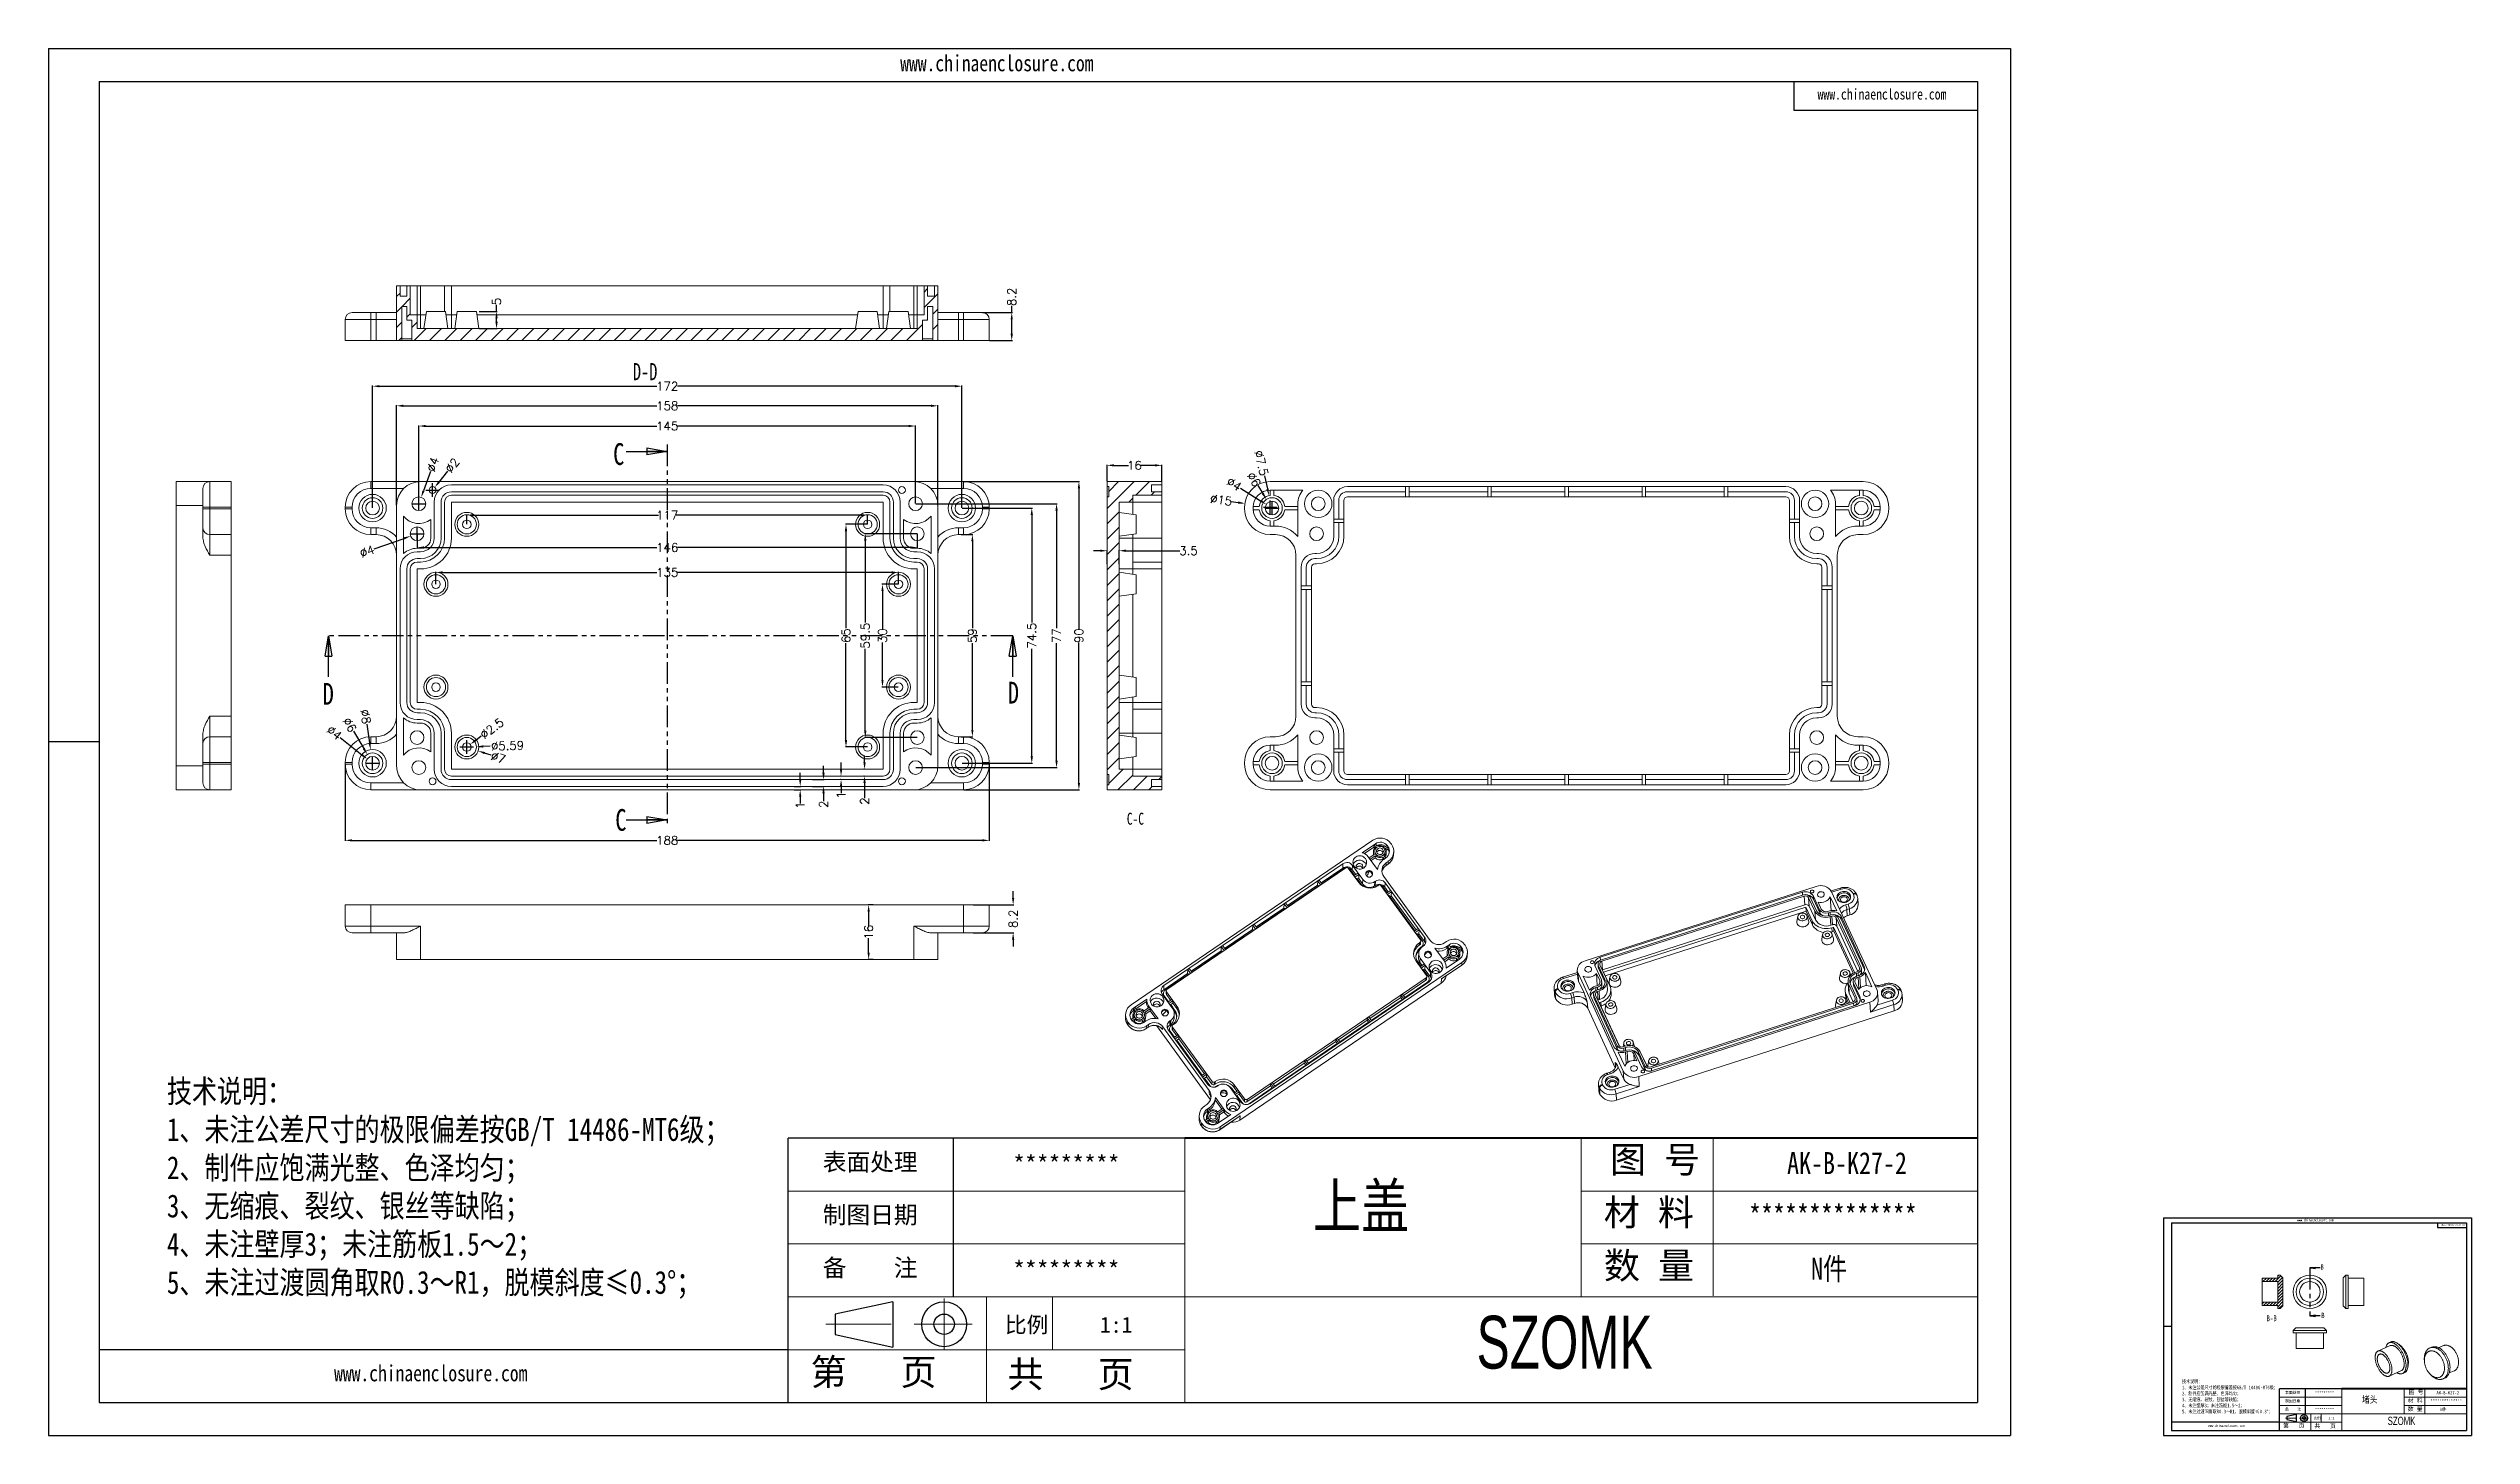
# Model space of a CAD drawing. Header units: inches. Extents: x 953 to 2288, y 1089 to 1493.
# Drawn here: x 1580 to 2288, y 1089 to 1493 of the extents above; entities that cross this region are included whole.
import ezdxf

# ---------------------------------------------------------------- set-up
doc = ezdxf.new("R2010")
doc.units = ezdxf.units.IN
doc.linetypes.add('CENTER2', pattern=[28.575, 19.05, -3.175, 3.175, -3.175])
doc.linetypes.add('PHANTOM', pattern=[12.7, 6.35, -1.27, 1.27, -1.27, 1.27, -1.27])
doc.layers.add('10', color=7, linetype='Continuous')
doc.layers.add('文字', color=81, linetype='Continuous')
for name, color, linetype, lineweight in [('粗实线', 7, 'Continuous', 30), ('细实线', 3, 'Continuous', 9), ('细点划线', 2, 'CENTER2', 9)]:
    doc.layers.add(name, color=color, linetype=linetype, lineweight=lineweight)
doc.styles.add('SLDTEXTSTYLE0', font='TXT', dxfattribs={"width": 0.75})
doc.styles.add('SLDTEXTSTYLE3', font='TXT', dxfattribs={"width": 0.7})
doc.styles.add('SLDTEXTSTYLE6', font='TXT', dxfattribs={"width": 0.7})
doc.styles.get("Standard").update_dxf_attribs({"font": 'txt', "bigfont": 'gbcbig.shx'})
doc.styles.add('宋体', font='', dxfattribs={"width": 0.8, "height": 3.5})
doc.styles.add('长仿宋', font='', dxfattribs={"width": 0.7, "height": 4})
doc.styles.get('宋体').set_extended_font_data('SimSun')
doc.styles.get('长仿宋').set_extended_font_data('SimSun')
doc.dimstyles.new('2.5', dxfattribs={"dimtxt": 2.5, "dimasz": 2, "dimexe": 0.18, "dimexo": 0.0625, "dimgap": 0.09, "dimtad": 0, "dimzin": 9, "dimdsep": 46, "dimtxsty": 'Standard', "dimcen": 2, "dimclrd": 3, "dimclre": 3, "dimadec": 0, "dimazin": 2, "dimtfac": 1, "dimtofl": 0, "dimtmove": 0, "dimatfit": 3, "dimfxl": 1, "dimtolj": 1, "dimtzin": 0, "dimarcsym": 0})

msp = doc.modelspace()

# ---------------------------------------------------------------- texts
at = {"color": 7, "linetype": 'Continuous', "attachment_point": 1, "style": 'SLDTEXTSTYLE0'}
for s, insert, char_height in [('C', (1745.248, 1378.2), 6.35), ('D', (1860.457, 1308.543), 6.35), ('D', (1660.466, 1308.188), 6.35), ('C', (1745.879, 1271.39), 6.35), ('B', (2243.568, 1138.519), 1.587), ('B', (2243.825, 1124.377), 1.587)]:
    msp.add_mtext(s, dxfattribs=dict(at, insert=insert, char_height=char_height))
at = {"color": 0, "linetype": 'Continuous', "lineweight": 0, "attachment_point": 2, "style": 'SLDTEXTSTYLE3'}
for s, insert, char_height in [('C-C', (1897.675, 1270.322), 3.5), ('B-B', (2229.318, 1123.619), 1.75)]:
    msp.add_mtext(s, dxfattribs=dict(at, insert=insert, char_height=char_height))
at = {"attachment_point": 1}
for s, insert, char_height, width in [('{\\fSimHei|b0|i0|c134|p49;表面处理}', (1806.428, 1170.901), 5.07288, 2883.17284), ('{\\fSimHei|b0|i0|c134|p49;*********}', (1861.99, 1170.249), 5.07288, 2883.17284), ('{\\fSimHei|b0|i0|c134|p49;制图日期}', (1806.428, 1155.476), 5.07288, 2883.17284), ('{\\fSimHei|b0|i0|c134|p49;备    注}', (1806.428, 1140.05), 5.07288, 2883.17284), ('{\\fSimHei|b0|i0|c134|p49;*********}', (1861.99, 1139.398), 5.07288, 2883.17284), ('{\\fSimHei|b0|i0|c134|p49;备    注}', (2233.233, 1096.606), 0.7967, 452.80599), ('{\\fSimHei|b0|i0|c134|p49;表面处理}', (2233.233, 1101.451), 0.7967, 452.80599), ('{\\fSimHei|b0|i0|c134|p49;制图日期}', (2233.233, 1099.028), 0.7967, 452.80599), ('{\\fSimHei|b0|i0|c134|p49;*********}', (2241.959, 1101.348), 0.7967, 452.80599), ('{\\fSimHei|b0|i0|c134|p49;*********}', (2241.959, 1096.503), 0.7967, 452.80599)]:
    msp.add_mtext(s, dxfattribs=dict(at, insert=insert, char_height=char_height, width=width))
at = {"layer": '10', "color": 0, "insert": (1754.578, 1401.591), "char_height": 5, "attachment_point": 2, "style": 'SLDTEXTSTYLE6'}
msp.add_mtext('D-D', dxfattribs=at)
at = {"layer": '文字', "color": 0, "attachment_point": 1, "style": '宋体'}
for s, insert, char_height, width in [('www.chinaenclosure.com', (1829.024, 1491.483), 4.71329, 82.80807), ('www.chinaenclosure.com', (2096.778, 1481.666), 3.1422, 55.20538), ('{\\H1.111x;技术说明：\\P1、未注公差尺寸的极限偏差按GB/T 14486-MT6级；\\P2、制件应饱满光整、色泽均匀；\\P3、无缩痕、裂纹、银丝等缺陷；\\P4、未注壁厚3；未注筋板1.5～2；\\P5、未注过渡圆角取R0.3～R1，脱模斜度≤0.3%%D；}', (1614.989, 1192.373), 6.02552, 219.46963), ('{\\H1.111x;AK-B-K27-2}', (2087.894, 1171.249), 5.7845, 66.87529), ('上盖', (1949.503, 1161.962), 12.8544, 164.33939), ('{\\H1.111x;**************}', (2076.767, 1155.824), 5.7845, 66.87529), ('www.chinaenclosure.com', (2236.782, 1151.798), 0.74023, 13.00511), ('www.chinaenclosure.com', (2278.833, 1150.257), 0.49349, 8.67008), ('{\\H1.111x;N件}', (2094.891, 1140.399), 5.7845, 66.87529), ('www.chinaenclosure.com', (1663.781, 1109.064), 4.71329, 82.80807), ('{\\H1.111x;技术说明：\\P1、未注公差尺寸的极限偏差按GB/T 14486-MT6级；\\P2、制件应饱满光整、色泽均匀；\\P3、无缩痕、裂纹、银丝等缺陷；\\P4、未注壁厚3；未注筋板1.5～2；\\P5、未注过渡圆角取R0.3～R1，脱模斜度≤0.3%%D；}', (2203.167, 1104.823), 0.94632, 34.46799), ('堵头', (2255.703, 1100.047), 2.0188, 25.80971), ('{\\H1.111x;**************}', (2275.69, 1099.083), 0.90846, 10.50285), ('{\\H1.111x;AK-B-K27-2}', (2277.438, 1101.505), 0.90846, 10.50285), ('{\\H1.111x;N件}', (2278.537, 1096.66), 0.90846, 10.50285), ('www.chinaenclosure.com', (2210.83, 1091.739), 0.74023, 13.00511)]:
    msp.add_mtext(s, dxfattribs=dict(at, insert=insert, char_height=char_height, width=width))
at = {"layer": '粗实线', "attachment_point": 1, "style": '长仿宋'}
for insert, char_height, width in [((1997.273, 1123.479), 15.42533, 172.97979), ((2263.206, 1094.003), 2.42257, 27.1667)]:
    msp.add_mtext('{\\fSTXinwei|b0|i0|c134|p2;SZOMK}', dxfattribs=dict(at, insert=insert, char_height=char_height, width=width))
at = {"layer": '细实线', "color": 7, "attachment_point": 1}
for s, insert, char_height, width in [('{\\fSimSun|b0|i0|c134|p54;图 号}', (2036.229, 1172.937), 7.71266, 38.56332), ('{\\fSimSun|b0|i0|c134|p54;材 料   }', (2034.401, 1157.512), 7.71266, 38.56332), ('{\\fSimSun|b0|i0|c134|p54;数 量}', (2034.438, 1142.01), 7.71266, 34.84679), ('{\\fSimSun|b0|i0|c134|p54;比例}', (1859.612, 1123.161), 4.6276, 20.31372), ('{\\fSimSun|b0|i0|c134|p54;1:1}', (1887.329, 1123.161), 4.6276, 20.31372), ('{\\fSimSun|b0|i0|c134|p54;第   页}', (1802.858, 1110.926), 7.71266, 57.84498), ('{\\fSimSun|b0|i0|c134|p54; 共   页}', (1855.157, 1110.271), 7.71266, 57.84498), ('{\\fSimSun|b0|i0|c134|p54;材 料   }', (2269.037, 1099.348), 1.21128, 6.05642), ('{\\fSimSun|b0|i0|c134|p54;数 量}', (2269.043, 1096.913), 1.21128, 5.47273), ('{\\fSimSun|b0|i0|c134|p54;图 号}', (2269.324, 1101.77), 1.21128, 6.05642), ('{\\fSimSun|b0|i0|c134|p54;第   页}', (2232.673, 1092.032), 1.21128, 9.08463), ('{\\fSimSun|b0|i0|c134|p54;比例}', (2241.586, 1093.953), 0.72677, 3.1903), ('{\\fSimSun|b0|i0|c134|p54; 共   页}', (2240.886, 1091.929), 1.21128, 9.08463), ('{\\fSimSun|b0|i0|c134|p54;1:1}', (2245.939, 1093.953), 0.72677, 3.1903)]:
    msp.add_mtext(s, dxfattribs=dict(at, insert=insert, char_height=char_height, width=width))

# ---------------------------------------------------------------- blocks, each defined once
blk = doc.blocks.new('_CLOSED')
at = {"color": 0, "linetype": 'ByBlock', "lineweight": -2}
for p, q in [((-1, 0.166667), (0, 0)), ((-1, 0.166667), (-1, -0.166667)), ((0, 0), (-1, -0.166667)), ((0, 0), (-1, 0))]:
    blk.add_line(p, q, dxfattribs=at)
blk = doc.blocks.new('*D148')
at = {"color": 3, "lineweight": -2}
for p, q in [((1828.46, 1337.01), (1823.68, 1337.01)), ((1823.86, 1335.01), (1823.86, 1323.97)), ((1823.86, 1309.01), (1823.86, 1320.04)), ((1828.46, 1307.01), (1823.68, 1307.01))]:
    blk.add_line(p, q, dxfattribs=at)
at = {"color": 3}
for points in [[(1823.53, 1335.01), (1824.19, 1335.01), (1823.86, 1337.01)], [(1823.53, 1309.01), (1824.19, 1309.01), (1823.86, 1307.01)]]:
    blk.add_solid(points, dxfattribs=at)
at = {"layer": 'Defpoints', "color": 0}
for p in [(1823.86, 1337.01), (1828.52, 1337.01), (1828.52, 1307.01)]:
    blk.add_point(p, dxfattribs=at)
at = {"color": 0, "insert": (1823.86, 1322.01), "char_height": 2.5, "attachment_point": 5, "rotation": 90}
blk.add_mtext('\\A1;30', dxfattribs=at)
blk = doc.blocks.new('*D149')
at = {"color": 3, "lineweight": -2}
for p, q in [((1819.46, 1354.51), (1813.02, 1354.51)), ((1813.2, 1352.51), (1813.2, 1324.18)), ((1813.2, 1291.51), (1813.2, 1319.84)), ((1819.46, 1289.51), (1813.02, 1289.51))]:
    blk.add_line(p, q, dxfattribs=at)
at = {"color": 3}
for points in [[(1812.86, 1352.51), (1813.53, 1352.51), (1813.2, 1354.51)], [(1812.86, 1291.51), (1813.53, 1291.51), (1813.2, 1289.51)]]:
    blk.add_solid(points, dxfattribs=at)
at = {"layer": 'Defpoints', "color": 0}
for p in [(1819.52, 1354.51), (1813.2, 1289.51), (1819.52, 1289.51)]:
    blk.add_point(p, dxfattribs=at)
at = {"color": 0, "insert": (1813.2, 1322.01), "char_height": 2.5, "attachment_point": 5, "rotation": 90}
blk.add_mtext('\\A1;65', dxfattribs=at)
blk = doc.blocks.new('*D150')
at = {"color": 3, "lineweight": -2}
for p, q in [((1847.09, 1359.26), (1867.61, 1359.26)), ((1867.43, 1357.26), (1867.43, 1325.85)), ((1867.43, 1286.76), (1867.43, 1318.17)), ((1847.09, 1284.76), (1867.61, 1284.76))]:
    blk.add_line(p, q, dxfattribs=at)
at = {"color": 3}
for points in [[(1867.1, 1357.26), (1867.76, 1357.26), (1867.43, 1359.26)], [(1867.1, 1286.76), (1867.76, 1286.76), (1867.43, 1284.76)]]:
    blk.add_solid(points, dxfattribs=at)
at = {"layer": 'Defpoints', "color": 0}
for p in [(1847.02, 1359.26), (1867.43, 1359.26), (1847.02, 1284.76)]:
    blk.add_point(p, dxfattribs=at)
at = {"color": 0, "insert": (1867.43, 1322.01), "char_height": 2.5, "attachment_point": 5, "rotation": 90}
blk.add_mtext('\\A1;74.5', dxfattribs=at)
blk = doc.blocks.new('*D151')
at = {"color": 3, "lineweight": -2}
for p, q in [((1847.59, 1367.01), (1881.37, 1367.01)), ((1881.19, 1365.01), (1881.19, 1323.97)), ((1881.19, 1279.01), (1881.19, 1320.04)), ((1847.59, 1277.01), (1881.37, 1277.01))]:
    blk.add_line(p, q, dxfattribs=at)
at = {"color": 3}
for points in [[(1880.85, 1365.01), (1881.52, 1365.01), (1881.19, 1367.01)], [(1880.85, 1279.01), (1881.52, 1279.01), (1881.19, 1277.01)]]:
    blk.add_solid(points, dxfattribs=at)
at = {"layer": 'Defpoints', "color": 0}
for p in [(1847.52, 1367.01), (1881.19, 1367.01), (1847.52, 1277.01)]:
    blk.add_point(p, dxfattribs=at)
at = {"color": 0, "insert": (1881.19, 1322.01), "char_height": 2.5, "attachment_point": 5, "rotation": 90}
blk.add_mtext('\\A1;90', dxfattribs=at)
blk = doc.blocks.new('*D152')
at = {"color": 3, "lineweight": -2}
for p, q in [((1833.59, 1360.51), (1874.84, 1360.51)), ((1874.66, 1358.51), (1874.66, 1324.18)), ((1874.66, 1285.51), (1874.66, 1319.84)), ((1833.59, 1283.51), (1874.84, 1283.51))]:
    blk.add_line(p, q, dxfattribs=at)
at = {"color": 3}
for points in [[(1874.33, 1358.51), (1875, 1358.51), (1874.66, 1360.51)], [(1874.33, 1285.51), (1875, 1285.51), (1874.66, 1283.51)]]:
    blk.add_solid(points, dxfattribs=at)
at = {"layer": 'Defpoints', "color": 0}
for p in [(1833.52, 1360.51), (1833.52, 1283.51), (1874.66, 1283.51)]:
    blk.add_point(p, dxfattribs=at)
at = {"color": 0, "insert": (1874.66, 1322.01), "char_height": 2.5, "attachment_point": 5, "rotation": 90}
blk.add_mtext('\\A1;77', dxfattribs=at)
blk = doc.blocks.new('*D153')
at = {"color": 3, "lineweight": -2}
for p, q in [((1833.96, 1351.76), (1818.65, 1351.76)), ((1818.83, 1349.76), (1818.83, 1325.85)), ((1818.83, 1294.26), (1818.83, 1318.17)), ((1833.96, 1292.26), (1818.65, 1292.26))]:
    blk.add_line(p, q, dxfattribs=at)
at = {"color": 3}
for points in [[(1818.49, 1349.76), (1819.16, 1349.76), (1818.83, 1351.76)], [(1818.49, 1294.26), (1819.16, 1294.26), (1818.83, 1292.26)]]:
    blk.add_solid(points, dxfattribs=at)
at = {"layer": 'Defpoints', "color": 0}
for p in [(1834.02, 1351.76), (1818.83, 1292.26), (1834.02, 1292.26)]:
    blk.add_point(p, dxfattribs=at)
at = {"color": 0, "insert": (1818.83, 1322.01), "char_height": 2.5, "attachment_point": 5, "rotation": 90}
blk.add_mtext('\\A1;59.5', dxfattribs=at)
blk = doc.blocks.new('*D154')
at = {"color": 3, "lineweight": -2}
for p, q in [((1799.84, 1280.01), (1799.84, 1282.01)), ((1798.12, 1278.01), (1800.02, 1278.01)), ((1798.12, 1277.01), (1800.02, 1277.01)), ((1799.84, 1275.01), (1799.84, 1273.01))]:
    blk.add_line(p, q, dxfattribs=at)
at = {"color": 3}
for points in [[(1799.51, 1280.01), (1800.17, 1280.01), (1799.84, 1278.01)], [(1799.51, 1275.01), (1800.17, 1275.01), (1799.84, 1277.01)]]:
    blk.add_solid(points, dxfattribs=at)
at = {"layer": 'Defpoints', "color": 0}
for p in [(1798.06, 1278.01), (1798.06, 1277.01), (1799.84, 1277.01)]:
    blk.add_point(p, dxfattribs=at)
at = {"color": 0, "insert": (1799.84, 1272.5), "char_height": 2.5, "attachment_point": 5, "rotation": 90}
blk.add_mtext('\\A1;1', dxfattribs=at)
blk = doc.blocks.new('*D155')
at = {"color": 3, "lineweight": -2}
for p, q in [((1806.64, 1282.01), (1806.64, 1284.01)), ((1803.42, 1280.01), (1806.82, 1280.01)), ((1803.42, 1278.01), (1806.82, 1278.01)), ((1806.64, 1276.01), (1806.64, 1273.69))]:
    blk.add_line(p, q, dxfattribs=at)
at = {"color": 3}
for points in [[(1806.3, 1282.01), (1806.97, 1282.01), (1806.64, 1280.01)], [(1806.3, 1276.01), (1806.97, 1276.01), (1806.64, 1278.01)]]:
    blk.add_solid(points, dxfattribs=at)
at = {"layer": 'Defpoints', "color": 0}
for p in [(1803.35, 1280.01), (1803.35, 1278.01), (1806.64, 1278.01)]:
    blk.add_point(p, dxfattribs=at)
at = {"color": 0, "insert": (1806.64, 1272.76), "char_height": 2.5, "attachment_point": 5, "rotation": 90}
blk.add_mtext('\\A1;2', dxfattribs=at)
blk = doc.blocks.new('*D156')
at = {"color": 3, "lineweight": -2}
for p, q in [((1811.7, 1281.01), (1811.58, 1281.01)), ((1811.76, 1283.01), (1811.76, 1285.01)), ((1811.7, 1280.01), (1811.58, 1280.01)), ((1811.76, 1278.01), (1811.76, 1276.01))]:
    blk.add_line(p, q, dxfattribs=at)
at = {"color": 3}
for points in [[(1811.43, 1283.01), (1812.1, 1283.01), (1811.76, 1281.01)], [(1811.43, 1278.01), (1812.1, 1278.01), (1811.76, 1280.01)]]:
    blk.add_solid(points, dxfattribs=at)
at = {"layer": 'Defpoints', "color": 0}
for p in [(1811.76, 1281.01), (1811.76, 1280.01), (1811.76, 1280.01)]:
    blk.add_point(p, dxfattribs=at)
at = {"color": 0, "insert": (1811.76, 1275.5), "char_height": 2.5, "attachment_point": 5, "rotation": 90}
blk.add_mtext('\\A1;1', dxfattribs=at)
blk = doc.blocks.new('*D157')
at = {"color": 3, "lineweight": -2}
for p, q in [((1818.55, 1283.01), (1818.44, 1283.01)), ((1818.55, 1281.01), (1818.44, 1281.01)), ((1818.62, 1285.01), (1818.62, 1287.01)), ((1818.62, 1279.01), (1818.62, 1274.62))]:
    blk.add_line(p, q, dxfattribs=at)
at = {"color": 3}
for points in [[(1818.28, 1285.01), (1818.95, 1285.01), (1818.62, 1283.01)], [(1818.28, 1279.01), (1818.95, 1279.01), (1818.62, 1281.01)]]:
    blk.add_solid(points, dxfattribs=at)
at = {"layer": 'Defpoints', "color": 0}
for p in [(1818.62, 1283.01), (1818.62, 1281.01), (1818.62, 1281.01)]:
    blk.add_point(p, dxfattribs=at)
at = {"color": 0, "insert": (1818.62, 1273.7), "char_height": 2.5, "attachment_point": 5, "rotation": 90}
blk.add_mtext('\\A1;2', dxfattribs=at)
blk = doc.blocks.new('*D158')
at = {"color": 3, "lineweight": -2}
for p, q in [((1702.52, 1354.57), (1702.52, 1357.39)), ((1704.52, 1357.21), (1758.43, 1357.21)), ((1817.52, 1357.21), (1763.61, 1357.21)), ((1819.52, 1354.57), (1819.52, 1357.39))]:
    blk.add_line(p, q, dxfattribs=at)
at = {"color": 3}
for points in [[(1704.52, 1357.55), (1704.52, 1356.88), (1702.52, 1357.21)], [(1817.52, 1357.55), (1817.52, 1356.88), (1819.52, 1357.21)]]:
    blk.add_solid(points, dxfattribs=at)
at = {"layer": 'Defpoints', "color": 0}
for p in [(1702.52, 1354.51), (1819.52, 1357.21), (1819.52, 1354.51)]:
    blk.add_point(p, dxfattribs=at)
at = {"color": 0, "insert": (1761.02, 1357.21), "char_height": 2.5, "attachment_point": 5}
blk.add_mtext('\\A1;117', dxfattribs=at)
blk = doc.blocks.new('*D159')
at = {"color": 3, "lineweight": -2}
for p, q in [((1693.52, 1337.07), (1693.52, 1340.65)), ((1695.52, 1340.47), (1758.02, 1340.47)), ((1826.52, 1340.47), (1764.03, 1340.47)), ((1828.52, 1337.07), (1828.52, 1340.65))]:
    blk.add_line(p, q, dxfattribs=at)
at = {"color": 3}
for points in [[(1695.52, 1340.81), (1695.52, 1340.14), (1693.52, 1340.47)], [(1826.52, 1340.81), (1826.52, 1340.14), (1828.52, 1340.47)]]:
    blk.add_solid(points, dxfattribs=at)
at = {"layer": 'Defpoints', "color": 0}
for p in [(1693.52, 1337.01), (1828.52, 1340.47), (1828.52, 1337.01)]:
    blk.add_point(p, dxfattribs=at)
at = {"color": 0, "insert": (1761.02, 1340.47), "char_height": 2.5, "attachment_point": 5}
blk.add_mtext('\\A1;135', dxfattribs=at)
blk = doc.blocks.new('*D160')
at = {"color": 3, "lineweight": -2}
for p, q in [((1682.02, 1360.07), (1682.02, 1389.29)), ((1684.02, 1389.11), (1758.02, 1389.11)), ((1838.02, 1389.11), (1764.03, 1389.11)), ((1840.02, 1360.07), (1840.02, 1389.29))]:
    blk.add_line(p, q, dxfattribs=at)
at = {"color": 3}
for points in [[(1684.02, 1389.44), (1684.02, 1388.77), (1682.02, 1389.11)], [(1838.02, 1389.44), (1838.02, 1388.77), (1840.02, 1389.11)]]:
    blk.add_solid(points, dxfattribs=at)
at = {"layer": 'Defpoints', "color": 0}
for p in [(1840.02, 1389.11), (1682.02, 1360.01), (1840.02, 1360.01)]:
    blk.add_point(p, dxfattribs=at)
at = {"color": 0, "insert": (1761.02, 1389.11), "char_height": 2.5, "attachment_point": 5}
blk.add_mtext('\\A1;158', dxfattribs=at)
blk = doc.blocks.new('*D161')
at = {"color": 3, "lineweight": -2}
for p, q in [((1688.52, 1360.57), (1688.52, 1383.39)), ((1690.52, 1383.21), (1758.02, 1383.21)), ((1831.52, 1383.21), (1764.03, 1383.21)), ((1833.52, 1360.57), (1833.52, 1383.39))]:
    blk.add_line(p, q, dxfattribs=at)
at = {"color": 3}
for points in [[(1690.52, 1383.54), (1690.52, 1382.88), (1688.52, 1383.21)], [(1831.52, 1383.54), (1831.52, 1382.88), (1833.52, 1383.21)]]:
    blk.add_solid(points, dxfattribs=at)
at = {"layer": 'Defpoints', "color": 0}
for p in [(1833.52, 1383.21), (1688.52, 1360.51), (1833.52, 1360.51)]:
    blk.add_point(p, dxfattribs=at)
at = {"color": 0, "insert": (1761.02, 1383.21), "char_height": 2.5, "attachment_point": 5}
blk.add_mtext('\\A1;145', dxfattribs=at)
blk = doc.blocks.new('*D162')
at = {"color": 3, "lineweight": -2}
for p, q in [((1688.02, 1351.7), (1688.02, 1347.56)), ((1834.02, 1351.7), (1834.02, 1347.56)), ((1690.02, 1347.74), (1758.02, 1347.74)), ((1832.02, 1347.74), (1764.03, 1347.74))]:
    blk.add_line(p, q, dxfattribs=at)
at = {"color": 3}
for points in [[(1690.02, 1348.08), (1690.02, 1347.41), (1688.02, 1347.74)], [(1832.02, 1348.08), (1832.02, 1347.41), (1834.02, 1347.74)]]:
    blk.add_solid(points, dxfattribs=at)
at = {"layer": 'Defpoints', "color": 0}
for p in [(1688.02, 1351.76), (1834.02, 1351.76), (1834.02, 1347.74)]:
    blk.add_point(p, dxfattribs=at)
at = {"color": 0, "insert": (1761.02, 1347.74), "char_height": 2.5, "attachment_point": 5}
blk.add_mtext('\\A1;146', dxfattribs=at)
blk = doc.blocks.new('*D163')
at = {"color": 3, "lineweight": -2}
for p, q in [((1675.02, 1359.32), (1675.02, 1395.01)), ((1677.02, 1394.83), (1758.02, 1394.83)), ((1845.02, 1394.83), (1764.03, 1394.83)), ((1847.02, 1359.32), (1847.02, 1395.01))]:
    blk.add_line(p, q, dxfattribs=at)
at = {"color": 3}
for points in [[(1677.02, 1395.16), (1677.02, 1394.49), (1675.02, 1394.83)], [(1845.02, 1395.16), (1845.02, 1394.49), (1847.02, 1394.83)]]:
    blk.add_solid(points, dxfattribs=at)
at = {"layer": 'Defpoints', "color": 0}
for p in [(1847.02, 1394.83), (1675.02, 1359.26), (1847.02, 1359.26)]:
    blk.add_point(p, dxfattribs=at)
at = {"color": 0, "insert": (1761.02, 1394.83), "char_height": 2.5, "attachment_point": 5}
blk.add_mtext('\\A1;172', dxfattribs=at)
blk = doc.blocks.new('*D164')
at = {"color": 3, "lineweight": -2}
for p, q in [((1667.02, 1284.45), (1667.02, 1262.07)), ((1855.02, 1284.45), (1855.02, 1262.07)), ((1669.02, 1262.25), (1758.02, 1262.25)), ((1853.02, 1262.25), (1764.03, 1262.25))]:
    blk.add_line(p, q, dxfattribs=at)
at = {"color": 3}
for points in [[(1669.02, 1262.58), (1669.02, 1261.92), (1667.02, 1262.25)], [(1853.02, 1262.58), (1853.02, 1261.92), (1855.02, 1262.25)]]:
    blk.add_solid(points, dxfattribs=at)
at = {"layer": 'Defpoints', "color": 0}
for p in [(1667.02, 1284.51), (1855.02, 1284.51), (1855.02, 1262.25)]:
    blk.add_point(p, dxfattribs=at)
at = {"color": 0, "insert": (1761.02, 1262.25), "char_height": 2.5, "attachment_point": 5}
blk.add_mtext('\\A1;188', dxfattribs=at)
blk = doc.blocks.new('*D165')
at = {"color": 3, "lineweight": -2}
for p, q in [((1665.54, 1292.32), (1671.9, 1287.25)), ((1673.02, 1284.76), (1677.02, 1284.76)), ((1675.02, 1282.76), (1675.02, 1286.76))]:
    blk.add_line(p, q, dxfattribs=at)
at = {"color": 3}
blk.add_solid([(1672.1, 1287.51), (1671.69, 1286.99), (1673.46, 1286.01)], dxfattribs=at)
at = {"layer": 'Defpoints', "color": 0}
for p in [(1673.46, 1286.01), (1676.59, 1283.51)]:
    blk.add_point(p, dxfattribs=at)
at = {"color": 0, "insert": (1663.84, 1293.68), "char_height": 2.5, "attachment_point": 5, "rotation": 321.41952}
blk.add_mtext('\\A1;∅4', dxfattribs=at)
blk = doc.blocks.new('*D166')
at = {"color": 3, "lineweight": -2}
for p, q in [((1669.45, 1294.12), (1672.47, 1289.05)), ((1673.02, 1284.76), (1677.02, 1284.76)), ((1675.02, 1282.76), (1675.02, 1286.76))]:
    blk.add_line(p, q, dxfattribs=at)
at = {"color": 3}
blk.add_solid([(1672.75, 1289.23), (1672.18, 1288.88), (1673.49, 1287.34)], dxfattribs=at)
at = {"layer": 'Defpoints', "color": 0}
for p in [(1673.49, 1287.34), (1676.56, 1282.18)]:
    blk.add_point(p, dxfattribs=at)
at = {"color": 0, "insert": (1668.34, 1295.99), "char_height": 2.5, "attachment_point": 5, "rotation": 300.75959}
blk.add_mtext('\\A1;∅6', dxfattribs=at)
blk = doc.blocks.new('*D167')
at = {"color": 3, "lineweight": -2}
for p, q in [((1673.31, 1296.22), (1674.14, 1290.69)), ((1673.02, 1284.76), (1677.02, 1284.76)), ((1675.02, 1282.76), (1675.02, 1286.76))]:
    blk.add_line(p, q, dxfattribs=at)
at = {"color": 3}
blk.add_solid([(1674.46, 1290.74), (1673.81, 1290.64), (1674.43, 1288.71)], dxfattribs=at)
at = {"layer": 'Defpoints', "color": 0}
for p in [(1674.43, 1288.71), (1675.62, 1280.8)]:
    blk.add_point(p, dxfattribs=at)
at = {"color": 0, "insert": (1672.99, 1298.37), "char_height": 2.5, "attachment_point": 5, "rotation": 278.51268}
blk.add_mtext('\\A1;∅8', dxfattribs=at)
blk = doc.blocks.new('*D168')
at = {"color": 3, "lineweight": -2}
for p, q in [((1846.84, 1351.51), (1850.27, 1351.51)), ((1850.09, 1349.51), (1850.09, 1324.18)), ((1850.09, 1294.51), (1850.09, 1319.84)), ((1846.84, 1292.51), (1850.27, 1292.51))]:
    blk.add_line(p, q, dxfattribs=at)
at = {"color": 3}
for points in [[(1849.76, 1349.51), (1850.42, 1349.51), (1850.09, 1351.51)], [(1849.76, 1294.51), (1850.42, 1294.51), (1850.09, 1292.51)]]:
    blk.add_solid(points, dxfattribs=at)
at = {"layer": 'Defpoints', "color": 0}
for p in [(1846.77, 1351.51), (1850.09, 1351.51), (1846.77, 1292.51)]:
    blk.add_point(p, dxfattribs=at)
at = {"color": 0, "insert": (1850.09, 1322.01), "char_height": 2.5, "attachment_point": 5, "rotation": 90}
blk.add_mtext('\\A1;59', dxfattribs=at)
blk = doc.blocks.new('*D169')
at = {"color": 3, "lineweight": -2}
for p, q in [((1700.52, 1289.51), (1704.52, 1289.51)), ((1702.52, 1287.51), (1702.52, 1291.51)), ((1706.74, 1292.63), (1705.14, 1291.44))]:
    blk.add_line(p, q, dxfattribs=at)
at = {"color": 3}
blk.add_solid([(1704.94, 1291.71), (1705.33, 1291.17), (1703.53, 1290.25)], dxfattribs=at)
at = {"layer": 'Defpoints', "color": 0}
for p in [(1701.52, 1288.76), (1703.53, 1290.25)]:
    blk.add_point(p, dxfattribs=at)
at = {"color": 0, "insert": (1709.83, 1294.92), "char_height": 2.5, "attachment_point": 5, "rotation": 36.51792}
blk.add_mtext('\\A1;∅2.5', dxfattribs=at)
blk = doc.blocks.new('*D170')
at = {"color": 3, "lineweight": -2}
for p, q in [((1700.52, 1289.51), (1704.52, 1289.51)), ((1702.52, 1287.51), (1702.52, 1291.51)), ((1709.32, 1289.71), (1707.32, 1289.65))]:
    blk.add_line(p, q, dxfattribs=at)
at = {"color": 3}
blk.add_solid([(1707.31, 1289.99), (1707.33, 1289.32), (1705.32, 1289.59)], dxfattribs=at)
at = {"layer": 'Defpoints', "color": 0}
for p in [(1699.73, 1289.42), (1705.32, 1289.59)]:
    blk.add_point(p, dxfattribs=at)
at = {"color": 0, "insert": (1714.41, 1289.87), "char_height": 2.5, "attachment_point": 5, "rotation": 1.73262}
blk.add_mtext('\\A1;∅5.59', dxfattribs=at)
blk = doc.blocks.new('*D171')
at = {"color": 3, "lineweight": -2}
for p, q in [((1700.52, 1289.51), (1704.52, 1289.51)), ((1702.52, 1287.51), (1702.52, 1291.51)), ((1709.62, 1287.09), (1707.73, 1287.73))]:
    blk.add_line(p, q, dxfattribs=at)
at = {"color": 3}
blk.add_solid([(1707.84, 1288.05), (1707.62, 1287.42), (1705.84, 1288.38)], dxfattribs=at)
at = {"layer": 'Defpoints', "color": 0}
for p in [(1699.21, 1290.64), (1705.84, 1288.38)]:
    blk.add_point(p, dxfattribs=at)
at = {"color": 0, "insert": (1711.68, 1286.39), "char_height": 2.5, "attachment_point": 5, "rotation": 341.17166}
blk.add_mtext('\\A1;∅7', dxfattribs=at)
blk = doc.blocks.new('*D172')
at = {"color": 3, "lineweight": -2}
for p, q in [((1686.02, 1351.76), (1690.02, 1351.76)), ((1688.02, 1349.76), (1688.02, 1353.76)), ((1675.48, 1347.32), (1684.25, 1350.42))]:
    blk.add_line(p, q, dxfattribs=at)
at = {"color": 3}
blk.add_solid([(1684.14, 1350.74), (1684.36, 1350.11), (1686.14, 1351.09)], dxfattribs=at)
at = {"layer": 'Defpoints', "color": 0}
for p in [(1686.14, 1351.09), (1689.91, 1352.43)]:
    blk.add_point(p, dxfattribs=at)
at = {"color": 0, "insert": (1673.43, 1346.6), "char_height": 2.5, "attachment_point": 5, "rotation": 19.47577}
blk.add_mtext('\\A1;∅4', dxfattribs=at)
blk = doc.blocks.new('*D173')
at = {"color": 3, "lineweight": -2}
for p, q in [((1691.92, 1369.95), (1689.88, 1364.27)), ((1686.52, 1360.51), (1690.52, 1360.51)), ((1688.52, 1358.51), (1688.52, 1362.51))]:
    blk.add_line(p, q, dxfattribs=at)
at = {"color": 3}
blk.add_solid([(1689.56, 1364.39), (1690.19, 1364.16), (1689.2, 1362.39)], dxfattribs=at)
at = {"layer": 'Defpoints', "color": 0}
for p in [(1687.85, 1358.63), (1689.2, 1362.39)]:
    blk.add_point(p, dxfattribs=at)
at = {"color": 0, "insert": (1692.65, 1371.99), "char_height": 2.5, "attachment_point": 5, "rotation": 70.22095}
blk.add_mtext('\\A1;∅4', dxfattribs=at)
blk = doc.blocks.new('*D174')
at = {"color": 3, "lineweight": -2}
for p, q in [((1692.52, 1362.51), (1692.52, 1366.51)), ((1696.92, 1370.02), (1694.39, 1366.85)), ((1690.52, 1364.51), (1694.52, 1364.51))]:
    blk.add_line(p, q, dxfattribs=at)
at = {"color": 3}
blk.add_solid([(1694.13, 1367.06), (1694.65, 1366.65), (1693.15, 1365.29)], dxfattribs=at)
at = {"layer": 'Defpoints', "color": 0}
for p in [(1693.15, 1365.29), (1691.9, 1363.73)]:
    blk.add_point(p, dxfattribs=at)
at = {"color": 0, "insert": (1698.28, 1371.72), "char_height": 2.5, "attachment_point": 5, "rotation": 51.41589}
blk.add_mtext('\\A1;∅2', dxfattribs=at)
blk = doc.blocks.new('*D175')
at = {"color": 3, "lineweight": -2}
for p, q in [((1889.41, 1367.07), (1889.41, 1371.91)), ((1891.41, 1371.73), (1895.65, 1371.73)), ((1903.41, 1371.73), (1899.16, 1371.73)), ((1905.41, 1367.07), (1905.41, 1371.91))]:
    blk.add_line(p, q, dxfattribs=at)
at = {"color": 3}
for points in [[(1891.41, 1372.06), (1891.41, 1371.39), (1889.41, 1371.73)], [(1903.41, 1372.06), (1903.41, 1371.39), (1905.41, 1371.73)]]:
    blk.add_solid(points, dxfattribs=at)
at = {"layer": 'Defpoints', "color": 0}
for p in [(1889.41, 1367.01), (1905.41, 1371.73), (1905.41, 1367.01)]:
    blk.add_point(p, dxfattribs=at)
at = {"color": 0, "insert": (1897.41, 1371.73), "char_height": 2.5, "attachment_point": 5}
blk.add_mtext('\\A1;16', dxfattribs=at)
blk = doc.blocks.new('*D176')
at = {"color": 3, "lineweight": -2}
for p, q in [((1706.09, 1416.63), (1711.38, 1416.63)), ((1711.2, 1416.63), (1711.2, 1418.63)), ((1711.2, 1413.63), (1711.2, 1414.63)), ((1706.09, 1411.63), (1711.38, 1411.63))]:
    blk.add_line(p, q, dxfattribs=at)
at = {"color": 3}
for points in [[(1710.87, 1414.63), (1711.54, 1414.63), (1711.2, 1416.63)], [(1710.87, 1413.63), (1711.54, 1413.63), (1711.2, 1411.63)]]:
    blk.add_solid(points, dxfattribs=at)
at = {"layer": 'Defpoints', "color": 0}
for p in [(1706.02, 1416.63), (1711.2, 1416.63), (1706.02, 1411.63)]:
    blk.add_point(p, dxfattribs=at)
at = {"color": 0, "insert": (1711.2, 1419.55), "char_height": 2.5, "attachment_point": 5, "rotation": 90}
blk.add_mtext('\\A1;5', dxfattribs=at)
blk = doc.blocks.new('*D177')
at = {"color": 3, "lineweight": -2}
for p, q in [((1853.09, 1416.33), (1861.76, 1416.33)), ((1861.58, 1416.33), (1861.58, 1418.33)), ((1855.09, 1408.13), (1861.76, 1408.13)), ((1861.58, 1410.13), (1861.58, 1414.33))]:
    blk.add_line(p, q, dxfattribs=at)
at = {"color": 3}
for points in [[(1861.24, 1414.33), (1861.91, 1414.33), (1861.58, 1416.33)], [(1861.24, 1410.13), (1861.91, 1410.13), (1861.58, 1408.13)]]:
    blk.add_solid(points, dxfattribs=at)
at = {"layer": 'Defpoints', "color": 0}
for p in [(1853.02, 1416.33), (1861.58, 1416.33), (1855.02, 1408.13)]:
    blk.add_point(p, dxfattribs=at)
at = {"color": 0, "insert": (1861.58, 1420.92), "char_height": 2.5, "attachment_point": 5, "rotation": 90}
blk.add_mtext('\\A1;8.2', dxfattribs=at)
blk = doc.blocks.new('*D178')
at = {"color": 3, "lineweight": -2}
for p, q in [((1861.99, 1245.45), (1861.99, 1247.45)), ((1850.34, 1243.45), (1862.17, 1243.45)), ((1850.34, 1235.25), (1862.17, 1235.25)), ((1861.99, 1233.25), (1861.99, 1231.25))]:
    blk.add_line(p, q, dxfattribs=at)
at = {"color": 3}
for points in [[(1861.66, 1245.45), (1862.33, 1245.45), (1861.99, 1243.45)], [(1861.66, 1233.25), (1862.33, 1233.25), (1861.99, 1235.25)]]:
    blk.add_solid(points, dxfattribs=at)
at = {"layer": 'Defpoints', "color": 0}
for p in [(1850.27, 1243.45), (1861.99, 1243.45), (1850.27, 1235.25)]:
    blk.add_point(p, dxfattribs=at)
at = {"color": 0, "insert": (1861.99, 1239.35), "char_height": 2.5, "attachment_point": 5, "rotation": 90}
blk.add_mtext('\\A1;8.2', dxfattribs=at)
blk = doc.blocks.new('*D179')
at = {"color": 3, "lineweight": -2}
for p, q in [((1821.13, 1243.45), (1819.63, 1243.45)), ((1819.81, 1241.45), (1819.81, 1237.21)), ((1819.81, 1229.45), (1819.81, 1233.69)), ((1821.13, 1227.45), (1819.63, 1227.45))]:
    blk.add_line(p, q, dxfattribs=at)
at = {"color": 3}
for points in [[(1819.48, 1241.45), (1820.15, 1241.45), (1819.81, 1243.45)], [(1819.48, 1229.45), (1820.15, 1229.45), (1819.81, 1227.45)]]:
    blk.add_solid(points, dxfattribs=at)
at = {"layer": 'Defpoints', "color": 0}
for p in [(1819.81, 1243.45), (1821.19, 1243.45), (1821.19, 1227.45)]:
    blk.add_point(p, dxfattribs=at)
at = {"color": 0, "insert": (1819.81, 1235.45), "char_height": 2.5, "attachment_point": 5, "rotation": 90}
blk.add_mtext('\\A1;16', dxfattribs=at)
blk = doc.blocks.new('*D180')
at = {"color": 3, "lineweight": -2}
for p, q in [((1887.41, 1346.8), (1885.41, 1346.8)), ((1889.41, 1342.93), (1889.41, 1346.98)), ((1892.91, 1342.93), (1892.91, 1346.98)), ((1894.91, 1346.8), (1910.6, 1346.8))]:
    blk.add_line(p, q, dxfattribs=at)
at = {"color": 3}
for points in [[(1887.41, 1347.14), (1887.41, 1346.47), (1889.41, 1346.8)], [(1894.91, 1347.14), (1894.91, 1346.47), (1892.91, 1346.8)]]:
    blk.add_solid(points, dxfattribs=at)
at = {"layer": 'Defpoints', "color": 0}
for p in [(1889.41, 1346.8), (1889.41, 1342.87), (1892.91, 1342.87)]:
    blk.add_point(p, dxfattribs=at)
at = {"color": 0, "insert": (1913.19, 1346.8), "char_height": 2.5, "attachment_point": 5}
blk.add_mtext('\\A1;3.5', dxfattribs=at)
blk = doc.blocks.new('*D181')
at = {"color": 3, "lineweight": -2}
for p, q in [((1928.33, 1365.08), (1934.17, 1361.39)), ((1935.55, 1359.26), (1939.55, 1359.26)), ((1937.55, 1357.26), (1937.55, 1361.26))]:
    blk.add_line(p, q, dxfattribs=at)
at = {"color": 3}
blk.add_solid([(1934.35, 1361.68), (1933.99, 1361.11), (1935.86, 1360.33)], dxfattribs=at)
at = {"layer": 'Defpoints', "color": 0}
for p in [(1935.86, 1360.33), (1939.24, 1358.19)]:
    blk.add_point(p, dxfattribs=at)
at = {"color": 0, "insert": (1926.49, 1366.24), "char_height": 2.5, "attachment_point": 5, "rotation": 327.71911}
blk.add_mtext('\\A1;∅4', dxfattribs=at)
blk = doc.blocks.new('*D182')
at = {"color": 3, "lineweight": -2}
for p, q in [((1933.42, 1365.8), (1934.88, 1363.49)), ((1935.55, 1359.26), (1939.55, 1359.26)), ((1937.55, 1357.26), (1937.55, 1361.26))]:
    blk.add_line(p, q, dxfattribs=at)
at = {"color": 3}
blk.add_solid([(1935.16, 1363.66), (1934.6, 1363.31), (1935.95, 1361.79)], dxfattribs=at)
at = {"layer": 'Defpoints', "color": 0}
for p in [(1935.95, 1361.79), (1939.15, 1356.72)]:
    blk.add_point(p, dxfattribs=at)
at = {"color": 0, "insert": (1932.26, 1367.63), "char_height": 2.5, "attachment_point": 5, "rotation": 302.279}
blk.add_mtext('\\A1;∅6', dxfattribs=at)
blk = doc.blocks.new('*D183')
at = {"color": 3, "lineweight": -2}
for p, q in [((1935.32, 1368.67), (1936.22, 1364.85)), ((1935.55, 1359.26), (1939.55, 1359.26)), ((1937.55, 1357.26), (1937.55, 1361.26))]:
    blk.add_line(p, q, dxfattribs=at)
at = {"color": 3}
blk.add_solid([(1936.55, 1364.93), (1935.9, 1364.78), (1936.69, 1362.91)], dxfattribs=at)
at = {"layer": 'Defpoints', "color": 0}
for p in [(1936.69, 1362.91), (1938.42, 1355.61)]:
    blk.add_point(p, dxfattribs=at)
at = {"color": 0, "insert": (1934.43, 1372.4), "char_height": 2.5, "attachment_point": 5, "rotation": 283.34713}
blk.add_mtext('\\A1;∅7.5', dxfattribs=at)
blk = doc.blocks.new('*D184')
at = {"color": 3, "lineweight": -2}
for p, q in [((1925.67, 1361.18), (1927.65, 1360.89)), ((1935.05, 1359.51), (1939.05, 1359.51)), ((1937.05, 1357.51), (1937.05, 1361.51))]:
    blk.add_line(p, q, dxfattribs=at)
at = {"color": 3}
blk.add_solid([(1927.7, 1361.22), (1927.6, 1360.56), (1929.63, 1360.6)], dxfattribs=at)
at = {"layer": 'Defpoints', "color": 0}
for p in [(1929.63, 1360.6), (1944.47, 1358.42)]:
    blk.add_point(p, dxfattribs=at)
at = {"color": 0, "insert": (1922.7, 1361.61), "char_height": 2.5, "attachment_point": 5, "rotation": 351.664}
blk.add_mtext('\\A1;∅15', dxfattribs=at)

# ---------------------------------------------------------------- dimensions: what is measured, and where the dimension line sits
for base, p1, p2, picture, middle in [((1861.578, 1416.331), (1855.023, 1408.131), (1853.023, 1416.331), '*D177', (1861.578, 1420.921)), ((1881.186, 1367.008), (1847.523, 1277.008), (1847.523, 1367.008), '*D151', (1881.186, 1322.008)), ((1874.662, 1283.508), (1833.523, 1360.508), (1833.523, 1283.508), '*D152', (1874.662, 1322.008)), ((1813.196, 1289.508), (1819.523, 1354.508), (1819.523, 1289.508), '*D149', (1813.196, 1322.008)), ((1818.826, 1292.258), (1834.023, 1351.758), (1834.023, 1292.258), '*D153', (1818.826, 1322.008)), ((1823.861, 1337.008), (1828.523, 1307.008), (1828.523, 1337.008), '*D148', (1823.861, 1322.008)), ((1806.635, 1278.008), (1803.354, 1280.008), (1803.354, 1278.008), '*D155', (1806.635, 1272.763)), ((1818.616, 1281.008), (1818.616, 1283.008), (1818.616, 1281.008), '*D157', (1818.616, 1273.697))]:
    dim = msp.add_linear_dim(base=base, p1=p1, p2=p2, angle=90, dimstyle='2.5')
    dim.commit()
    dim.dimension.update_dxf_attribs({"geometry": picture, "text_midpoint": middle, "dimtype": 160})
for base, p1, p2, picture, middle in [((1711.202, 1416.631), (1706.023, 1411.631), (1706.023, 1416.631), '*D176', (1711.202, 1419.554)), ((1867.43, 1359.258), (1847.023, 1284.758), (1847.023, 1359.258), '*D150', (1867.43, 1322.008)), ((1850.09, 1351.508), (1846.773, 1292.508), (1846.773, 1351.508), '*D168', (1850.09, 1322.008)), ((1799.842, 1277.008), (1798.057, 1278.008), (1798.057, 1277.008), '*D154', (1799.842, 1272.502)), ((1811.764, 1280.008), (1811.764, 1281.008), (1811.764, 1280.008), '*D156', (1811.764, 1275.502)), ((1861.993, 1243.452), (1850.273, 1235.252), (1850.273, 1243.452), '*D178', (1861.993, 1239.352)), ((1819.814, 1243.452), (1821.192, 1227.452), (1821.192, 1243.452), '*D179', (1819.814, 1235.452))]:
    dim = msp.add_linear_dim(base=base, p1=p1, p2=p2, angle=90, dimstyle='2.5')
    dim.commit()
    dim.dimension.update_dxf_attribs({"geometry": picture, "text_midpoint": middle})
for base, p1, p2, picture, middle in [((1847.023, 1394.826), (1675.023, 1359.258), (1847.023, 1359.258), '*D163', (1761.023, 1394.826)), ((1833.523, 1383.211), (1688.523, 1360.508), (1833.523, 1360.508), '*D161', (1761.023, 1383.211)), ((1905.407, 1371.728), (1889.407, 1367.008), (1905.407, 1367.008), '*D175', (1897.407, 1371.728)), ((1819.523, 1357.214), (1702.523, 1354.508), (1819.523, 1354.508), '*D158', (1761.023, 1357.214)), ((1834.023, 1347.742), (1688.023, 1351.758), (1834.023, 1351.758), '*D162', (1761.023, 1347.742)), ((1828.523, 1340.472), (1693.523, 1337.008), (1828.523, 1337.008), '*D159', (1761.023, 1340.472)), ((1855.023, 1262.251), (1667.023, 1284.508), (1855.023, 1284.508), '*D164', (1761.023, 1262.251))]:
    dim = msp.add_linear_dim(base=base, p1=p1, p2=p2, dimstyle='2.5')
    dim.commit()
    dim.dimension.update_dxf_attribs({"geometry": picture, "text_midpoint": middle})
for base, p1, p2, picture, middle in [((1840.023, 1389.105), (1682.023, 1360.008), (1840.023, 1360.008), '*D160', (1761.023, 1389.105)), ((1889.407, 1346.802), (1892.907, 1342.868), (1889.407, 1342.868), '*D180', (1913.193, 1346.802))]:
    dim = msp.add_linear_dim(base=base, p1=p1, p2=p2, dimstyle='2.5')
    dim.commit()
    dim.dimension.update_dxf_attribs({"geometry": picture, "text_midpoint": middle, "dimtype": 160})
for p1, p2, picture, middle in [((1687.847, 1358.626), (1689.2, 1362.39), '*D173', (1692.653, 1371.991)), ((1691.9, 1363.727), (1693.147, 1365.29), '*D174', (1698.278, 1371.722)), ((1938.418, 1355.61), (1936.686, 1362.907), '*D183', (1934.434, 1372.402)), ((1939.243, 1358.19), (1935.861, 1360.327), '*D181', (1926.495, 1366.243)), ((1939.154, 1356.722), (1935.95, 1361.795), '*D182', (1932.262, 1367.633)), ((1689.909, 1352.425), (1686.138, 1351.092), '*D172', (1673.434, 1346.599)), ((1676.587, 1283.511), (1673.46, 1286.006), '*D165', (1663.841, 1293.679)), ((1676.558, 1282.18), (1673.489, 1287.336), '*D166', (1668.337, 1295.992)), ((1675.615, 1280.802), (1674.431, 1288.714), '*D167', (1672.987, 1298.365))]:
    dim = msp.add_diameter_dim_2p(p1=p1, p2=p2, dimstyle='2.5')
    dim.commit()
    dim.dimension.update_dxf_attribs({"geometry": picture, "text_midpoint": middle, "dimtype": 163})
for p1, p2, picture, middle in [((1944.473, 1358.421), (1929.631, 1360.596), '*D184', (1922.699, 1361.612)), ((1701.519, 1288.765), (1703.528, 1290.252), '*D169', (1709.829, 1294.918)), ((1699.211, 1290.638), (1705.836, 1288.379), '*D171', (1711.679, 1286.386)), ((1699.727, 1289.424), (1705.319, 1289.593), '*D170', (1714.405, 1289.868))]:
    dim = msp.add_diameter_dim_2p(p1=p1, p2=p2, dimstyle='2.5')
    dim.commit()
    dim.dimension.update_dxf_attribs({"geometry": picture, "text_midpoint": middle})

# ---------------------------------------------------------------- hatches: boundary and pattern name
at = {"linetype": 'Continuous', "lineweight": 0}
h = msp.add_hatch(dxfattribs=at)
h.set_pattern_fill('ANSI31', color=4, style=0)
h.set_pattern_definition([(45, (1235.9184, 1109.5774), (-2.245064, 2.245064), [])])
h.paths.add_polyline_path([(1837.023, 1414.131), (1837.023, 1418.131), (1838.523, 1418.131), (1838.523, 1408.131), (1840.023, 1408.131), (1840.023, 1424.131), (1839.023, 1424.131), (1839.023, 1421.131), (1837.023, 1421.131), (1837.023, 1424.131), (1836.023, 1424.131), (1836.023, 1415.631), (1834.023, 1415.631), (1834.023, 1411.631), (1688.023, 1411.631), (1688.023, 1415.631), (1686.023, 1415.631), (1686.023, 1424.131), (1685.023, 1424.131), (1685.023, 1421.131), (1683.023, 1421.131), (1683.023, 1424.131), (1682.023, 1424.131), (1682.023, 1408.131), (1683.523, 1408.131), (1683.523, 1418.131), (1685.023, 1418.131), (1685.023, 1414.131), (1686.523, 1414.131), (1686.523, 1408.131), (1835.523, 1408.131), (1835.523, 1414.131)], flags=0)
h = msp.add_hatch(dxfattribs=at)
h.set_pattern_fill('ANSI31', color=4, style=0)
h.set_pattern_definition([(45, (-150.539, -317.1014), (-2.245064, 2.245064), [])])
h.paths.add_polyline_path([(1892.907, 1361.008), (1896.907, 1361.008), (1896.907, 1363.008), (1905.407, 1363.008), (1905.407, 1364.008), (1902.407, 1364.008), (1902.407, 1366.008), (1905.407, 1366.008), (1905.407, 1367.008), (1889.407, 1367.008), (1889.407, 1365.508), (1889.907, 1365.508), (1889.907, 1362.508), (1889.407, 1362.508), (1889.407, 1281.508), (1889.907, 1281.508), (1889.907, 1278.508), (1889.407, 1278.508), (1889.407, 1277.008), (1905.407, 1277.008), (1905.407, 1278.008), (1902.407, 1278.008), (1902.407, 1280.008), (1905.407, 1280.008), (1905.407, 1281.008), (1896.907, 1281.008), (1896.907, 1283.008), (1892.907, 1283.008)], flags=0)
h = msp.add_hatch(dxfattribs=at)
h.set_pattern_fill('ANSI31', color=4, scale=0.2, style=0)
h.set_pattern_definition([(45, (53.7129, -879.7671), (-0.4490128, 0.4490128), [])])
h.paths.add_polyline_path([(2226.596, 1133.462), (2231.096, 1133.462), (2231.096, 1127.462), (2226.596, 1127.462), (2226.596, 1126.462), (2231.096, 1126.462), (2231.096, 1125.562), (2231.796, 1125.562), (2232.596, 1126.362), (2232.596, 1134.562), (2231.796, 1135.362), (2231.096, 1135.362), (2231.096, 1134.462), (2226.596, 1134.462)], flags=0)

# ---------------------------------------------------------------- linework, layer by layer
for p, q in [((1580.414, 1493.426), (2153.079, 1493.426)), ((1580.414, 1493.426), (1580.414, 1088.511)), ((2153.079, 1493.426), (2153.079, 1088.511)), ((1595.232, 1483.785), (2143.438, 1483.785)), ((1595.232, 1483.785), (1595.232, 1098.152)), ((2089.878, 1483.785), (2089.878, 1475.417)), ((2143.438, 1483.785), (2143.438, 1098.152)), ((2089.878, 1475.417), (2143.438, 1475.417)), ((1595.232, 1290.969), (1580.414, 1290.969)), ((1580.414, 1275.972), (1580.414, 1088.511)), ((1912.058, 1175.279), (1796.368, 1175.279)), ((1796.368, 1098.152), (1796.368, 1175.279)), ((1844.572, 1129.003), (1844.572, 1175.279)), ((2197.737, 1152.104), (2287.675, 1152.104)), ((2197.737, 1152.104), (2197.737, 1088.511)), ((2200.065, 1150.59), (2286.161, 1150.59)), ((2200.065, 1150.59), (2200.065, 1090.025)), ((2277.749, 1150.59), (2277.749, 1149.275)), ((2277.749, 1149.275), (2286.161, 1149.275)), ((2286.161, 1150.59), (2286.161, 1090.025)), ((2287.675, 1152.104), (2287.675, 1088.511)), ((2200.065, 1120.307), (2197.737, 1120.307)), ((2197.737, 1117.952), (2197.737, 1088.511)), ((1796.368, 1113.577), (1595.232, 1113.577)), ((1595.232, 1098.152), (2143.438, 1098.152)), ((2249.823, 1102.138), (2231.653, 1102.138)), ((2231.653, 1090.025), (2231.653, 1102.138)), ((2239.224, 1094.871), (2239.224, 1102.138)), ((2231.653, 1092.448), (2200.065, 1092.448)), ((2200.065, 1090.025), (2286.161, 1090.025)), ((1580.414, 1088.511), (2153.079, 1088.511)), ((1580.414, 1088.511), (1845.536, 1088.511)), ((2197.737, 1088.511), (2287.675, 1088.511)), ((2197.737, 1088.511), (2239.375, 1088.511))]:
    msp.add_line(p, q)
at = {"color": 7, "linetype": 'Continuous', "lineweight": 15}
for p, q in [((1682.023, 1424.131), (1682.023, 1408.131)), ((1683.023, 1424.131), (1682.023, 1424.131)), ((1683.023, 1421.131), (1683.023, 1424.131)), ((1685.023, 1424.131), (1683.023, 1424.131)), ((1685.023, 1421.131), (1685.023, 1424.131)), ((1686.023, 1424.131), (1685.023, 1424.131)), ((1686.023, 1424.131), (1686.023, 1415.631)), ((1686.023, 1424.131), (1688.023, 1424.131)), ((1688.023, 1424.131), (1688.023, 1415.631)), ((1689.023, 1424.131), (1688.023, 1424.131)), ((1689.023, 1415.631), (1689.023, 1424.131)), ((1689.023, 1424.131), (1696.023, 1424.131)), ((1696.023, 1424.131), (1696.023, 1416.631)), ((1696.023, 1424.131), (1698.023, 1424.131)), ((1698.023, 1424.131), (1698.023, 1415.631)), ((1824.023, 1424.131), (1698.023, 1424.131)), ((1824.023, 1415.631), (1824.023, 1424.131)), ((1824.023, 1424.131), (1826.023, 1424.131)), ((1826.023, 1416.631), (1826.023, 1424.131)), ((1826.023, 1424.131), (1833.023, 1424.131)), ((1833.023, 1424.131), (1833.023, 1415.631)), ((1833.023, 1424.131), (1834.023, 1424.131)), ((1834.023, 1415.631), (1834.023, 1424.131)), ((1834.023, 1424.131), (1836.023, 1424.131)), ((1836.023, 1415.631), (1836.023, 1424.131)), ((1837.023, 1424.131), (1836.023, 1424.131)), ((1837.023, 1424.131), (1837.023, 1421.131)), ((1839.023, 1424.131), (1837.023, 1424.131)), ((1839.023, 1424.131), (1839.023, 1421.131)), ((1840.023, 1424.131), (1839.023, 1424.131)), ((1840.023, 1408.131), (1840.023, 1424.131)), ((1669.023, 1416.331), (1674.523, 1416.331)), ((1674.523, 1414.331), (1674.523, 1416.331)), ((1674.523, 1416.331), (1676.023, 1416.331)), ((1676.023, 1414.331), (1676.023, 1416.331)), ((1676.023, 1416.331), (1682.023, 1416.331)), ((1683.023, 1421.131), (1685.023, 1421.131)), ((1683.523, 1418.131), (1685.023, 1418.131)), ((1683.523, 1408.131), (1683.523, 1418.131)), ((1685.023, 1414.131), (1685.023, 1418.131)), ((1686.023, 1415.631), (1688.023, 1415.631)), ((1688.023, 1415.631), (1688.023, 1411.631)), ((1689.023, 1415.631), (1688.023, 1415.631)), ((1689.023, 1415.631), (1689.023, 1411.631)), ((1690.585, 1415.631), (1689.023, 1415.631)), ((1690.726, 1416.631), (1690.023, 1411.631)), ((1690.726, 1416.631), (1696.321, 1416.631)), ((1697.023, 1411.631), (1696.321, 1416.631)), ((1698.023, 1415.631), (1696.461, 1415.631)), ((1698.023, 1415.631), (1698.023, 1411.631)), ((1699.585, 1415.631), (1698.023, 1415.631)), ((1699.726, 1416.631), (1699.023, 1411.631)), ((1699.726, 1416.631), (1705.321, 1416.631)), ((1706.023, 1411.631), (1705.321, 1416.631)), ((1816.585, 1415.631), (1705.461, 1415.631)), ((1816.726, 1416.631), (1816.023, 1411.631)), ((1822.321, 1416.631), (1816.726, 1416.631)), ((1823.023, 1411.631), (1822.321, 1416.631)), ((1824.023, 1415.631), (1822.461, 1415.631)), ((1824.023, 1415.631), (1824.023, 1411.631)), ((1825.585, 1415.631), (1824.023, 1415.631)), ((1825.726, 1416.631), (1825.023, 1411.631)), ((1831.321, 1416.631), (1825.726, 1416.631)), ((1832.023, 1411.631), (1831.321, 1416.631)), ((1833.023, 1415.631), (1831.461, 1415.631)), ((1833.023, 1415.631), (1833.023, 1411.631)), ((1834.023, 1415.631), (1833.023, 1415.631)), ((1834.023, 1411.631), (1834.023, 1415.631)), ((1834.023, 1415.631), (1836.023, 1415.631)), ((1837.023, 1421.131), (1839.023, 1421.131)), ((1837.023, 1418.131), (1838.523, 1418.131)), ((1837.023, 1418.131), (1837.023, 1414.131)), ((1838.523, 1418.131), (1838.523, 1408.131)), ((1840.023, 1416.331), (1846.023, 1416.331)), ((1846.023, 1416.331), (1846.023, 1414.331)), ((1846.023, 1416.331), (1847.523, 1416.331)), ((1847.523, 1416.331), (1847.523, 1414.331)), ((1847.523, 1416.331), (1853.023, 1416.331)), ((1667.023, 1408.131), (1667.023, 1414.331)), ((1674.523, 1414.331), (1667.023, 1414.331)), ((1674.523, 1408.131), (1667.023, 1408.131)), ((1674.523, 1414.331), (1674.523, 1408.131)), ((1676.023, 1414.331), (1674.523, 1414.331)), ((1674.523, 1408.131), (1676.023, 1408.131)), ((1676.023, 1408.131), (1676.023, 1414.331)), ((1682.023, 1414.331), (1676.023, 1414.331)), ((1682.023, 1408.131), (1676.023, 1408.131)), ((1683.523, 1408.131), (1682.023, 1408.131)), ((1686.523, 1408.631), (1683.523, 1408.631)), ((1683.523, 1408.131), (1686.523, 1408.131)), ((1686.523, 1414.131), (1685.023, 1414.131)), ((1686.523, 1408.131), (1686.523, 1414.131)), ((1835.523, 1408.131), (1686.523, 1408.131)), ((1834.023, 1411.631), (1688.023, 1411.631)), ((1837.023, 1414.131), (1835.523, 1414.131)), ((1835.523, 1414.131), (1835.523, 1408.131)), ((1835.523, 1408.631), (1838.523, 1408.631)), ((1835.523, 1408.131), (1838.523, 1408.131)), ((1840.023, 1408.131), (1838.523, 1408.131)), ((1846.023, 1414.331), (1840.023, 1414.331)), ((1846.023, 1408.131), (1840.023, 1408.131)), ((1846.023, 1414.331), (1846.023, 1408.131)), ((1847.523, 1414.331), (1846.023, 1414.331)), ((1847.523, 1408.131), (1846.023, 1408.131)), ((1847.523, 1408.131), (1847.523, 1414.331)), ((1855.023, 1414.331), (1847.523, 1414.331)), ((1855.023, 1408.131), (1847.523, 1408.131)), ((1855.023, 1414.331), (1855.023, 1408.131)), ((1617.706, 1360.008), (1617.706, 1367.008)), ((1617.706, 1367.008), (1627.506, 1367.008)), ((1627.506, 1367.008), (1627.506, 1359.508)), ((1627.506, 1367.008), (1633.706, 1367.008)), ((1633.706, 1367.008), (1633.706, 1359.508)), ((1674.523, 1367.008), (1674.523, 1365.008)), ((1674.523, 1367.008), (1689.023, 1367.008)), ((1833.023, 1367.008), (1689.023, 1367.008)), ((1824.023, 1366.008), (1698.023, 1366.008)), ((1833.023, 1367.008), (1847.523, 1367.008)), ((1847.523, 1365.008), (1847.523, 1367.008)), ((1889.407, 1367.008), (1889.407, 1365.508)), ((1889.407, 1367.008), (1905.407, 1367.008)), ((1889.907, 1365.508), (1889.407, 1365.508)), ((1889.407, 1365.508), (1889.407, 1362.508)), ((1889.907, 1365.508), (1889.907, 1362.508)), ((1905.407, 1366.008), (1902.407, 1366.008)), ((1902.407, 1364.008), (1902.407, 1366.008)), ((1905.407, 1367.008), (1905.407, 1366.008)), ((1905.407, 1364.008), (1905.407, 1366.008)), ((1937.052, 1367.008), (2110.052, 1367.008)), ((2087.552, 1365.508), (1959.552, 1365.508)), ((1976.552, 1365.508), (1976.552, 1362.508)), ((1977.552, 1362.508), (1977.552, 1365.508)), ((2000.552, 1365.508), (2000.552, 1362.508)), ((2001.552, 1362.508), (2001.552, 1365.508)), ((2023.052, 1365.508), (2023.052, 1362.508)), ((2024.052, 1362.508), (2024.052, 1365.508)), ((2045.552, 1362.508), (2045.552, 1365.508)), ((2046.552, 1365.508), (2046.552, 1362.508)), ((2069.552, 1362.508), (2069.552, 1365.508)), ((2070.552, 1365.508), (2070.552, 1362.508)), ((1617.706, 1284.008), (1617.706, 1360.008)), ((1625.506, 1360.008), (1617.706, 1360.008)), ((1625.506, 1359.508), (1625.506, 1365.008)), ((1625.506, 1359.008), (1625.506, 1359.508)), ((1625.506, 1359.508), (1627.506, 1359.508)), ((1625.506, 1359.008), (1627.506, 1359.008)), ((1625.506, 1353.508), (1625.506, 1359.008)), ((1627.506, 1359.508), (1627.506, 1359.008)), ((1633.706, 1359.508), (1627.506, 1359.508)), ((1627.506, 1359.008), (1633.706, 1359.008)), ((1627.506, 1359.008), (1627.506, 1351.508)), ((1633.706, 1359.508), (1633.706, 1359.008)), ((1633.706, 1359.008), (1633.706, 1351.508)), ((1667.023, 1359.508), (1669.023, 1359.508)), ((1667.023, 1359.008), (1667.023, 1359.508)), ((1667.023, 1359.008), (1669.023, 1359.008)), ((1669.023, 1359.508), (1669.023, 1359.008)), ((1684.124, 1365.008), (1674.523, 1365.008)), ((1682.023, 1360.008), (1682.023, 1284.008)), ((1693.023, 1361.008), (1693.023, 1350.508)), ((1695.023, 1361.008), (1695.023, 1350.508)), ((1696.023, 1361.008), (1696.023, 1350.508)), ((1824.023, 1364.008), (1698.023, 1364.008)), ((1824.023, 1363.008), (1698.023, 1363.008)), ((1824.023, 1361.008), (1698.023, 1361.008)), ((1698.023, 1361.008), (1698.023, 1350.508)), ((1824.023, 1350.508), (1824.023, 1361.008)), ((1826.023, 1361.008), (1826.023, 1350.508)), ((1827.023, 1350.508), (1827.023, 1361.008)), ((1829.023, 1350.508), (1829.023, 1361.008)), ((1847.523, 1365.008), (1837.922, 1365.008)), ((1840.023, 1284.008), (1840.023, 1360.008)), ((1853.023, 1359.008), (1853.023, 1359.508)), ((1853.023, 1359.508), (1855.023, 1359.508)), ((1853.023, 1359.008), (1855.023, 1359.008)), ((1855.023, 1359.508), (1855.023, 1359.008)), ((1889.407, 1362.508), (1889.407, 1281.508)), ((1889.907, 1362.508), (1889.407, 1362.508)), ((1892.907, 1361.008), (1892.907, 1283.008)), ((1892.907, 1361.008), (1896.907, 1361.008)), ((1897.907, 1357.306), (1892.907, 1358.008)), ((1896.907, 1363.008), (1905.407, 1363.008)), ((1896.907, 1361.008), (1896.907, 1363.008)), ((1896.907, 1357.446), (1896.907, 1361.008)), ((1905.407, 1361.008), (1896.907, 1361.008)), ((1905.407, 1364.008), (1902.407, 1364.008)), ((1905.407, 1364.008), (1905.407, 1363.008)), ((1905.407, 1363.008), (1905.407, 1361.008)), ((1905.407, 1361.008), (1905.407, 1350.508)), ((1929.552, 1359.508), (1929.552, 1359.008)), ((1932.052, 1359.508), (1932.052, 1359.008)), ((1932.058, 1359.758), (1933.836, 1359.758)), ((1933.836, 1358.758), (1932.058, 1358.758)), ((1946.58, 1364.508), (1937.052, 1364.508)), ((1937.052, 1362.975), (1937.052, 1364.508)), ((1938.052, 1364.508), (1938.052, 1362.975)), ((1941.269, 1359.758), (1945.052, 1359.758)), ((1945.052, 1358.758), (1941.269, 1358.758)), ((1945.052, 1350.986), (1945.052, 1360.508)), ((1955.552, 1361.508), (1955.552, 1351.008)), ((1957.052, 1361.508), (1957.052, 1356.008)), ((1958.552, 1361.508), (1958.552, 1351.008)), ((1976.552, 1364.008), (1959.552, 1364.008)), ((2087.552, 1362.508), (1959.552, 1362.508)), ((2000.552, 1364.008), (1977.552, 1364.008)), ((2023.052, 1364.008), (2001.552, 1364.008)), ((2045.552, 1364.008), (2024.052, 1364.008)), ((2069.552, 1364.008), (2046.552, 1364.008)), ((2087.552, 1364.008), (2070.552, 1364.008)), ((2088.552, 1351.008), (2088.552, 1361.508)), ((2090.052, 1356.008), (2090.052, 1361.508)), ((2091.552, 1351.008), (2091.552, 1361.508)), ((2100.524, 1364.508), (2110.052, 1364.508)), ((2102.052, 1350.986), (2102.052, 1360.508)), ((2105.836, 1359.758), (2102.052, 1359.758)), ((2102.052, 1358.758), (2105.836, 1358.758)), ((2109.052, 1364.508), (2109.052, 1362.975)), ((2110.052, 1362.975), (2110.052, 1364.508)), ((2115.046, 1359.758), (2113.269, 1359.758)), ((2113.269, 1358.758), (2115.046, 1358.758)), ((2115.052, 1359.508), (2115.052, 1359.008)), ((2117.552, 1359.508), (2117.552, 1359.008)), ((1625.506, 1350.8), (1625.506, 1353.508)), ((1633.706, 1351.508), (1627.506, 1351.508)), ((1627.506, 1351.508), (1627.506, 1345.508)), ((1633.706, 1351.508), (1633.706, 1345.508)), ((1674.523, 1351.508), (1674.523, 1353.508)), ((1674.523, 1353.508), (1676.023, 1353.508)), ((1676.023, 1351.508), (1674.523, 1351.508)), ((1676.023, 1351.508), (1676.023, 1353.508)), ((1684.023, 1345.981), (1684.023, 1356.929)), ((1692.023, 1355.946), (1692.023, 1350.508)), ((1830.023, 1355.946), (1830.023, 1350.508)), ((1838.023, 1345.981), (1838.023, 1356.929)), ((1846.023, 1353.508), (1846.023, 1351.508)), ((1846.023, 1353.508), (1847.523, 1353.508)), ((1847.523, 1351.508), (1846.023, 1351.508)), ((1847.523, 1353.508), (1847.523, 1351.508)), ((1892.907, 1351.008), (1897.907, 1351.711)), ((1896.907, 1350.508), (1896.907, 1351.571)), ((1897.907, 1351.711), (1897.907, 1357.306)), ((1937.052, 1354.008), (1937.052, 1355.542)), ((1937.052, 1354.008), (1938.552, 1354.008)), ((1937.052, 1351.508), (1938.552, 1351.508)), ((1938.052, 1355.542), (1938.052, 1354.008)), ((1955.552, 1356.008), (1958.552, 1356.008)), ((1958.552, 1355.008), (1955.552, 1355.008)), ((1957.052, 1355.008), (1957.052, 1351.008)), ((2091.552, 1356.008), (2088.552, 1356.008)), ((2088.552, 1355.008), (2091.552, 1355.008)), ((2090.052, 1351.008), (2090.052, 1355.008)), ((2110.052, 1354.008), (2108.552, 1354.008)), ((2110.052, 1351.508), (2108.552, 1351.508)), ((2109.052, 1355.542), (2109.052, 1354.008)), ((2110.052, 1354.008), (2110.052, 1355.542)), ((1633.706, 1345.508), (1627.506, 1345.508)), ((1633.706, 1298.508), (1633.706, 1345.508)), ((1689.023, 1347.508), (1688.023, 1347.508)), ((1689.023, 1346.508), (1688.023, 1346.508)), ((1689.023, 1344.508), (1688.023, 1344.508)), ((1833.023, 1347.508), (1834.023, 1347.508)), ((1834.023, 1346.508), (1833.023, 1346.508)), ((1834.023, 1344.508), (1833.023, 1344.508)), ((1896.907, 1350.508), (1892.907, 1350.508)), ((1896.907, 1341.508), (1896.907, 1350.508)), ((1896.907, 1350.508), (1905.407, 1350.508)), ((1905.407, 1350.508), (1905.407, 1343.508)), ((1944.552, 1298.508), (1944.552, 1345.508)), ((1950.552, 1346.008), (1950.052, 1346.008)), ((1950.552, 1344.508), (1950.052, 1344.508)), ((2097.052, 1346.008), (2096.552, 1346.008)), ((2097.052, 1344.508), (2096.552, 1344.508)), ((2102.552, 1345.508), (2102.552, 1298.508)), ((1683.023, 1341.508), (1683.023, 1302.508)), ((1685.023, 1341.508), (1685.023, 1302.508)), ((1686.023, 1341.508), (1686.023, 1302.508)), ((1689.023, 1343.508), (1688.023, 1343.508)), ((1689.023, 1341.508), (1688.023, 1341.508)), ((1688.023, 1341.508), (1688.023, 1302.508)), ((1833.023, 1343.508), (1834.023, 1343.508)), ((1834.023, 1341.508), (1833.023, 1341.508)), ((1834.023, 1302.508), (1834.023, 1341.508)), ((1836.023, 1302.508), (1836.023, 1341.508)), ((1837.023, 1302.508), (1837.023, 1341.508)), ((1839.023, 1302.508), (1839.023, 1341.508)), ((1896.907, 1341.508), (1892.907, 1341.508)), ((1897.907, 1339.806), (1892.907, 1340.508)), ((1905.407, 1343.508), (1896.907, 1343.508)), ((1896.907, 1339.946), (1896.907, 1341.508)), ((1905.407, 1341.508), (1896.907, 1341.508)), ((1897.907, 1334.211), (1897.907, 1339.806)), ((1905.407, 1343.508), (1905.407, 1341.508)), ((1905.407, 1302.508), (1905.407, 1341.508)), ((1946.052, 1342.008), (1946.052, 1302.008)), ((1947.552, 1342.008), (1947.552, 1336.508)), ((1949.052, 1342.008), (1949.052, 1302.008)), ((1950.552, 1343.008), (1950.052, 1343.008)), ((2097.052, 1343.008), (2096.552, 1343.008)), ((2098.052, 1302.008), (2098.052, 1342.008)), ((2099.552, 1336.508), (2099.552, 1342.008)), ((2101.052, 1302.008), (2101.052, 1342.008)), ((1892.907, 1333.508), (1897.907, 1334.211)), ((1896.907, 1309.946), (1896.907, 1334.071)), ((1946.052, 1336.508), (1949.052, 1336.508)), ((1949.052, 1335.508), (1946.052, 1335.508)), ((1947.552, 1335.508), (1947.552, 1308.508)), ((2101.052, 1336.508), (2098.052, 1336.508)), ((2098.052, 1335.508), (2101.052, 1335.508)), ((2099.552, 1308.508), (2099.552, 1335.508)), ((1897.907, 1309.806), (1892.907, 1310.508)), ((1897.907, 1309.806), (1897.907, 1304.211)), ((1949.052, 1308.508), (1946.052, 1308.508)), ((2098.052, 1308.508), (2101.052, 1308.508)), ((1688.023, 1302.508), (1689.023, 1302.508)), ((1833.023, 1302.508), (1834.023, 1302.508)), ((1892.907, 1303.508), (1897.907, 1304.211)), ((1896.907, 1302.508), (1892.907, 1302.508)), ((1896.907, 1302.508), (1896.907, 1304.071)), ((1896.907, 1293.508), (1896.907, 1302.508)), ((1896.907, 1302.508), (1905.407, 1302.508)), ((1905.407, 1302.508), (1905.407, 1300.508)), ((1946.052, 1307.508), (1949.052, 1307.508)), ((1947.552, 1307.508), (1947.552, 1302.008)), ((2101.052, 1307.508), (2098.052, 1307.508)), ((2099.552, 1302.008), (2099.552, 1307.508)), ((1627.506, 1298.508), (1627.506, 1292.508)), ((1627.506, 1298.508), (1633.706, 1298.508)), ((1633.706, 1298.508), (1633.706, 1292.508)), ((1684.023, 1298.036), (1684.023, 1287.088)), ((1689.023, 1300.508), (1688.023, 1300.508)), ((1688.023, 1299.508), (1689.023, 1299.508)), ((1688.023, 1297.508), (1689.023, 1297.508)), ((1689.023, 1296.508), (1688.023, 1296.508)), ((1833.023, 1300.508), (1834.023, 1300.508)), ((1833.023, 1299.508), (1834.023, 1299.508)), ((1833.023, 1297.508), (1834.023, 1297.508)), ((1833.023, 1296.508), (1834.023, 1296.508)), ((1838.023, 1298.036), (1838.023, 1287.088)), ((1896.907, 1300.508), (1905.407, 1300.508)), ((1905.407, 1300.508), (1905.407, 1293.508)), ((1950.052, 1301.008), (1950.552, 1301.008)), ((1950.052, 1299.508), (1950.552, 1299.508)), ((1950.052, 1298.008), (1950.552, 1298.008)), ((2096.552, 1301.008), (2097.052, 1301.008)), ((2096.552, 1299.508), (2097.052, 1299.508)), ((2096.552, 1298.008), (2097.052, 1298.008)), ((1625.506, 1290.508), (1625.506, 1293.217)), ((1625.506, 1285.008), (1625.506, 1290.508)), ((1627.506, 1292.508), (1627.506, 1285.008)), ((1627.506, 1292.508), (1633.706, 1292.508)), ((1633.706, 1292.508), (1633.706, 1285.008)), ((1674.523, 1292.508), (1676.023, 1292.508)), ((1674.523, 1292.508), (1674.523, 1290.508)), ((1676.023, 1290.508), (1674.523, 1290.508)), ((1676.023, 1292.508), (1676.023, 1290.508)), ((1692.023, 1288.07), (1692.023, 1293.508)), ((1693.023, 1293.508), (1693.023, 1283.008)), ((1695.023, 1293.508), (1695.023, 1283.008)), ((1696.023, 1283.008), (1696.023, 1293.508)), ((1698.023, 1293.508), (1698.023, 1283.008)), ((1824.023, 1283.008), (1824.023, 1293.508)), ((1826.023, 1283.008), (1826.023, 1293.508)), ((1827.023, 1283.008), (1827.023, 1293.508)), ((1829.023, 1283.008), (1829.023, 1293.508)), ((1830.023, 1288.07), (1830.023, 1293.508)), ((1846.023, 1290.508), (1846.023, 1292.508)), ((1846.023, 1292.508), (1847.523, 1292.508)), ((1847.523, 1290.508), (1846.023, 1290.508)), ((1847.523, 1290.508), (1847.523, 1292.508)), ((1896.907, 1293.508), (1892.907, 1293.508)), ((1897.907, 1292.306), (1892.907, 1293.008)), ((1896.907, 1292.446), (1896.907, 1293.508)), ((1905.407, 1293.508), (1896.907, 1293.508)), ((1897.907, 1292.306), (1897.907, 1286.711)), ((1905.407, 1283.008), (1905.407, 1293.508)), ((1937.052, 1292.508), (1938.552, 1292.508)), ((1937.052, 1290.008), (1938.552, 1290.008)), ((1937.052, 1290.008), (1937.052, 1288.475)), ((1938.052, 1288.475), (1938.052, 1290.008)), ((1945.052, 1293.031), (1945.052, 1283.508)), ((1955.552, 1293.008), (1955.552, 1282.508)), ((1958.552, 1289.008), (1955.552, 1289.008)), ((1955.552, 1288.008), (1958.552, 1288.008)), ((1957.052, 1293.008), (1957.052, 1289.008)), ((1957.052, 1288.008), (1957.052, 1282.508)), ((1958.552, 1293.008), (1958.552, 1282.508)), ((2088.552, 1282.508), (2088.552, 1293.008)), ((2088.552, 1289.008), (2091.552, 1289.008)), ((2091.552, 1288.008), (2088.552, 1288.008)), ((2090.052, 1289.008), (2090.052, 1293.008)), ((2090.052, 1282.508), (2090.052, 1288.008)), ((2091.552, 1282.508), (2091.552, 1293.008)), ((2102.052, 1293.031), (2102.052, 1283.508)), ((2110.052, 1292.508), (2108.552, 1292.508)), ((2110.052, 1290.008), (2108.552, 1290.008)), ((2109.052, 1288.475), (2109.052, 1290.008)), ((2110.052, 1290.008), (2110.052, 1288.475)), ((1617.706, 1284.008), (1625.506, 1284.008)), ((1617.706, 1277.008), (1617.706, 1284.008)), ((1625.506, 1285.008), (1627.506, 1285.008)), ((1625.506, 1284.508), (1625.506, 1285.008)), ((1625.506, 1284.508), (1627.506, 1284.508)), ((1625.506, 1279.008), (1625.506, 1284.508)), ((1627.506, 1285.008), (1627.506, 1284.508)), ((1633.706, 1285.008), (1627.506, 1285.008)), ((1627.506, 1284.508), (1633.706, 1284.508)), ((1627.506, 1284.508), (1627.506, 1277.008)), ((1633.706, 1284.508), (1633.706, 1285.008)), ((1633.706, 1284.508), (1633.706, 1277.008)), ((1667.023, 1285.008), (1669.023, 1285.008)), ((1667.023, 1284.508), (1667.023, 1285.008)), ((1667.023, 1284.508), (1669.023, 1284.508)), ((1669.023, 1285.008), (1669.023, 1284.508)), ((1698.023, 1283.008), (1824.023, 1283.008)), ((1698.023, 1281.008), (1824.023, 1281.008)), ((1853.023, 1284.508), (1853.023, 1285.008)), ((1853.023, 1285.008), (1855.023, 1285.008)), ((1853.023, 1284.508), (1855.023, 1284.508)), ((1855.023, 1285.008), (1855.023, 1284.508)), ((1889.407, 1281.508), (1889.907, 1281.508)), ((1889.407, 1281.508), (1889.407, 1278.508)), ((1889.907, 1281.508), (1889.907, 1278.508)), ((1892.907, 1286.008), (1897.907, 1286.711)), ((1896.907, 1283.008), (1892.907, 1283.008)), ((1896.907, 1283.008), (1896.907, 1286.571)), ((1896.907, 1281.008), (1896.907, 1283.008)), ((1896.907, 1283.008), (1905.407, 1283.008)), ((1905.407, 1281.008), (1896.907, 1281.008)), ((1905.407, 1283.008), (1905.407, 1281.008)), ((1905.407, 1281.008), (1905.407, 1280.008)), ((1929.552, 1284.508), (1929.552, 1285.008)), ((1932.052, 1284.508), (1932.052, 1285.008)), ((1933.836, 1285.258), (1932.058, 1285.258)), ((1932.058, 1284.258), (1933.836, 1284.258)), ((1937.052, 1281.042), (1937.052, 1279.508)), ((1938.052, 1279.508), (1938.052, 1281.042)), ((1945.052, 1285.258), (1941.269, 1285.258)), ((1941.269, 1284.258), (1945.052, 1284.258)), ((1959.552, 1281.508), (2087.552, 1281.508)), ((1976.552, 1278.508), (1976.552, 1281.508)), ((1977.552, 1281.508), (1977.552, 1278.508)), ((2000.552, 1278.508), (2000.552, 1281.508)), ((2001.552, 1281.508), (2001.552, 1278.508)), ((2023.052, 1278.508), (2023.052, 1281.508)), ((2024.052, 1281.508), (2024.052, 1278.508)), ((2045.552, 1281.508), (2045.552, 1278.508)), ((2046.552, 1278.508), (2046.552, 1281.508)), ((2069.552, 1281.508), (2069.552, 1278.508)), ((2070.552, 1278.508), (2070.552, 1281.508)), ((2102.052, 1285.258), (2105.836, 1285.258)), ((2105.836, 1284.258), (2102.052, 1284.258)), ((2109.052, 1279.508), (2109.052, 1281.042)), ((2110.052, 1281.042), (2110.052, 1279.508)), ((2113.269, 1285.258), (2115.046, 1285.258)), ((2115.046, 1284.258), (2113.269, 1284.258)), ((2115.052, 1284.508), (2115.052, 1285.008)), ((2117.552, 1284.508), (2117.552, 1285.008)), ((1627.506, 1277.008), (1617.706, 1277.008)), ((1633.706, 1277.008), (1627.506, 1277.008)), ((1674.523, 1277.008), (1674.523, 1279.008)), ((1674.523, 1279.008), (1684.124, 1279.008)), ((1689.023, 1277.008), (1674.523, 1277.008)), ((1689.023, 1277.008), (1833.023, 1277.008)), ((1698.023, 1280.008), (1824.023, 1280.008)), ((1698.023, 1278.008), (1824.023, 1278.008)), ((1847.523, 1277.008), (1833.023, 1277.008)), ((1837.922, 1279.008), (1847.523, 1279.008)), ((1847.523, 1279.008), (1847.523, 1277.008)), ((1889.407, 1278.508), (1889.407, 1277.008)), ((1889.407, 1278.508), (1889.907, 1278.508)), ((1905.407, 1277.008), (1889.407, 1277.008)), ((1902.407, 1280.008), (1905.407, 1280.008)), ((1902.407, 1278.008), (1902.407, 1280.008)), ((1902.407, 1278.008), (1905.407, 1278.008)), ((1905.407, 1278.008), (1905.407, 1280.008)), ((1905.407, 1278.008), (1905.407, 1277.008)), ((1946.58, 1279.508), (1937.052, 1279.508)), ((2110.052, 1277.008), (1937.052, 1277.008)), ((1959.552, 1280.008), (1976.552, 1280.008)), ((1959.552, 1278.508), (2087.552, 1278.508)), ((1977.552, 1280.008), (2000.552, 1280.008)), ((2001.552, 1280.008), (2023.052, 1280.008)), ((2024.052, 1280.008), (2045.552, 1280.008)), ((2046.552, 1280.008), (2069.552, 1280.008)), ((2070.552, 1280.008), (2087.552, 1280.008)), ((2100.524, 1279.508), (2110.052, 1279.508)), ((1896.4, 1214.258), (1967.015, 1262.271)), ((1963.848, 1258.637), (1967.737, 1261.281)), ((1964.499, 1258.411), (1967.284, 1260.305)), ((1967.173, 1259.119), (1967.133, 1258.483)), ((1967.325, 1260.94), (1967.284, 1260.305)), ((1967.491, 1260.022), (1967.284, 1260.305)), ((1967.733, 1261.218), (1967.325, 1260.94)), ((1967.325, 1260.94), (1967.767, 1260.333)), ((1967.551, 1259.159), (1967.547, 1259.095)), ((1967.733, 1261.218), (1967.737, 1261.281)), ((1968.176, 1260.611), (1967.733, 1261.218)), ((1971.142, 1260.723), (1970.417, 1260.23)), ((1970.541, 1258.905), (1970.545, 1258.969)), ((1970.706, 1259.834), (1971.431, 1260.327)), ((1971.391, 1259.691), (1970.883, 1259.346)), ((1971.217, 1260.626), (1971.221, 1260.689)), ((1971.361, 1260.428), (1971.217, 1260.626)), ((1971.221, 1260.689), (1971.366, 1260.491)), ((1971.361, 1260.428), (1971.366, 1260.491)), ((1971.391, 1259.691), (1971.431, 1260.327)), ((1972.242, 1261.383), (1972.386, 1261.185)), ((1958.264, 1255.433), (1906.017, 1219.909)), ((1959.13, 1254.245), (1906.883, 1218.72)), ((1958.184, 1254.162), (1951.884, 1249.879)), ((1958.649, 1254.076), (1952.08, 1249.61)), ((1958.184, 1254.162), (1958.264, 1255.433)), ((1962.858, 1249.968), (1959.827, 1254.126)), ((1961.653, 1252.049), (1960.391, 1253.78)), ((1960.971, 1253.688), (1961.052, 1254.959)), ((1961.995, 1252.283), (1960.971, 1253.688)), ((1964.082, 1250.801), (1961.052, 1254.959)), ((1962.635, 1252.717), (1961.444, 1251.908)), ((1961.733, 1251.512), (1962.924, 1252.321)), ((1962.924, 1252.321), (1962.635, 1252.717)), ((1962.847, 1251.114), (1962.924, 1252.321)), ((1968.375, 1253.706), (1965.626, 1257.477)), ((1967.383, 1258.167), (1965.872, 1257.139)), ((1966.161, 1256.743), (1967.672, 1257.771)), ((1966.885, 1252.283), (1966.272, 1253.124)), ((1967.631, 1257.135), (1966.457, 1256.337)), ((1967.672, 1257.771), (1967.631, 1257.135)), ((1969.873, 1256.754), (1969.913, 1257.39)), ((1969.992, 1256.59), (1969.873, 1256.754)), ((1969.913, 1257.39), (1970.326, 1256.823)), ((1970.768, 1257.123), (1970.156, 1256.707)), ((1970.734, 1257.101), (1970.321, 1257.667)), ((1970.812, 1254.894), (1971.424, 1255.31)), ((1970.877, 1255.717), (1970.827, 1254.929)), ((1970.827, 1254.929), (1971.44, 1255.345)), ((1970.875, 1258.246), (1970.916, 1258.881)), ((1971.49, 1256.133), (1970.877, 1255.717)), ((1971.44, 1255.345), (1971.49, 1256.133)), ((1973.017, 1258.078), (1973.067, 1258.866)), ((1950.836, 1249.166), (1942.088, 1243.218)), ((1951.302, 1249.081), (1942.284, 1242.949)), ((1950.836, 1249.166), (1950.913, 1250.374)), ((1951.032, 1248.898), (1950.836, 1249.166)), ((1950.913, 1250.374), (1951.321, 1250.651)), ((1951.749, 1249.226), (1950.913, 1250.374)), ((1951.379, 1248.975), (1951.302, 1249.081)), ((1951.321, 1250.651), (1952.157, 1249.504)), ((1962.059, 1251.065), (1962.267, 1251.206)), ((1963.422, 1249.622), (1962.267, 1251.206)), ((1962.504, 1250.881), (1962.847, 1251.114)), ((1964.002, 1249.53), (1962.847, 1251.114)), ((1964.002, 1249.53), (1964.082, 1250.801)), ((1967.486, 1248.938), (1967.567, 1250.209)), ((1967.69, 1249.076), (1967.486, 1248.938)), ((1967.771, 1250.347), (1967.567, 1250.209)), ((1967.69, 1249.076), (1967.771, 1250.347)), ((1968.155, 1248.991), (1967.951, 1248.852)), ((1968.637, 1249.159), (1968.433, 1249.021)), ((1980.88, 1233.201), (1969.334, 1249.041)), ((1971.159, 1246.964), (1969.897, 1248.695)), ((1970.16, 1251.676), (1983.727, 1233.064)), ((1970.477, 1248.603), (1970.558, 1249.874)), ((1971.502, 1247.197), (1970.477, 1248.603)), ((1982.104, 1234.033), (1970.558, 1249.874)), ((1972.142, 1247.632), (1970.951, 1246.822)), ((1971.239, 1246.426), (1972.43, 1247.236)), ((1971.565, 1245.979), (1971.774, 1246.121)), ((1979.241, 1235.876), (1971.774, 1246.121)), ((1972.011, 1245.795), (1972.354, 1246.028)), ((1972.43, 1247.236), (1972.142, 1247.632)), ((1972.354, 1246.028), (1972.43, 1247.236)), ((1979.584, 1236.109), (1972.354, 1246.028)), ((2096.403, 1248.822), (2028.945, 1227.135)), ((2092.361, 1247.09), (2033.335, 1228.114)), ((2092.709, 1246.338), (2033.682, 1227.362)), ((2092.882, 1245.963), (2033.856, 1226.986)), ((2093.033, 1243.47), (2092.882, 1245.963)), ((2094.167, 1245.512), (2095.993, 1241.564)), ((2094.167, 1245.512), (2094.318, 1243.019)), ((2096.461, 1241.715), (2094.636, 1245.662)), ((2097.398, 1242.016), (2095.573, 1245.964)), ((2095.626, 1245.084), (2095.573, 1245.964)), ((2097.451, 1241.137), (2095.626, 1245.084)), ((2102.402, 1241.67), (2100.498, 1245.785)), ((2100.741, 1241.76), (2100.498, 1245.785)), ((2103.411, 1248.332), (2100.773, 1247.484)), ((2114.113, 1218.673), (2100.899, 1247.244)), ((2106.348, 1245.892), (2106.438, 1245.629)), ((2107.301, 1246.539), (2107.214, 1246.727)), ((2108.244, 1246.372), (2108.158, 1246.56)), ((2108.501, 1245.381), (2108.503, 1245.35)), ((2108.613, 1243.532), (2108.503, 1245.35)), ((1667.023, 1237.252), (1667.023, 1243.452)), ((1667.023, 1243.452), (1674.523, 1243.452)), ((1674.523, 1243.452), (1674.523, 1237.252)), ((1847.523, 1243.452), (1674.523, 1243.452)), ((1847.523, 1237.252), (1847.523, 1243.452)), ((1847.523, 1243.452), (1855.023, 1243.452)), ((1855.023, 1243.452), (1855.023, 1237.252)), ((1931.932, 1237.468), (1932.341, 1237.746)), ((1932.341, 1237.746), (1933.177, 1236.599)), ((1941.04, 1242.505), (1932.904, 1236.973)), ((1941.505, 1242.42), (1933.1, 1236.705)), ((1941.04, 1242.505), (1941.117, 1243.713)), ((1941.236, 1242.237), (1941.04, 1242.505)), ((1941.117, 1243.713), (1941.525, 1243.99)), ((1941.953, 1242.566), (1941.117, 1243.713)), ((1941.583, 1242.314), (1941.505, 1242.42)), ((1941.525, 1243.99), (1942.361, 1242.843)), ((2093.033, 1243.47), (2034.007, 1224.494)), ((2093.381, 1242.718), (2034.354, 1223.742)), ((2093.451, 1241.545), (2034.836, 1222.701)), ((2091.002, 1240.026), (2090.743, 1238.594)), ((2095.206, 1238.771), (2093.381, 1242.718)), ((2093.381, 1242.718), (2093.451, 1241.545)), ((2095.277, 1237.598), (2093.451, 1241.545)), ((2094.171, 1238.801), (2093.741, 1240.191)), ((2096.143, 1239.072), (2094.318, 1243.019)), ((2095.206, 1238.771), (2095.277, 1237.598)), ((2096.143, 1239.072), (2095.993, 1241.564)), ((2096.921, 1244.211), (2097.867, 1242.167)), ((2097.451, 1241.137), (2097.398, 1242.016)), ((2099.794, 1241.491), (2100.262, 1241.642)), ((2100.436, 1241.266), (2099.967, 1241.115)), ((2100.784, 1240.514), (2100.315, 1240.363)), ((2100.489, 1239.987), (2100.957, 1240.138)), ((2100.489, 1239.987), (2100.639, 1237.495)), ((2101.108, 1237.645), (2100.957, 1240.138)), ((2109.023, 1225.025), (2102.242, 1239.687)), ((2102.242, 1239.687), (2102.393, 1237.195)), ((2109.491, 1225.176), (2102.711, 1239.838)), ((2110.428, 1225.477), (2103.648, 1240.139)), ((2103.701, 1239.259), (2103.648, 1240.139)), ((2110.481, 1224.598), (2103.701, 1239.259)), ((2104.978, 1243.417), (2105.681, 1243.643)), ((2106.064, 1242.305), (2105.362, 1242.079)), ((2105.362, 1242.079), (2105.471, 1240.261)), ((2106.174, 1240.487), (2105.471, 1240.261)), ((2106.174, 1240.487), (2106.064, 1242.305)), ((1667.023, 1237.252), (1674.523, 1237.252)), ((1674.523, 1235.252), (1669.023, 1235.252)), ((1674.523, 1237.252), (1689.023, 1237.252)), ((1674.523, 1237.252), (1674.523, 1235.252)), ((1684.124, 1235.252), (1674.523, 1235.252)), ((1682.023, 1227.452), (1682.023, 1235.252)), ((1689.023, 1237.252), (1689.023, 1227.452)), ((1833.023, 1237.252), (1847.523, 1237.252)), ((1833.023, 1227.452), (1833.023, 1237.252)), ((1847.523, 1235.252), (1837.922, 1235.252)), ((1840.023, 1235.252), (1840.023, 1227.452)), ((1847.523, 1237.252), (1855.023, 1237.252)), ((1847.523, 1235.252), (1847.523, 1237.252)), ((1853.023, 1235.252), (1847.523, 1235.252)), ((1922.672, 1230.016), (1922.748, 1231.224)), ((1923.157, 1231.501), (1922.748, 1231.224)), ((1922.748, 1231.224), (1923.585, 1230.077)), ((1923.993, 1230.354), (1923.157, 1231.501)), ((1931.856, 1236.261), (1923.72, 1230.729)), ((1932.321, 1236.175), (1923.916, 1230.46)), ((1931.856, 1236.261), (1931.932, 1237.468)), ((1932.052, 1235.992), (1931.856, 1236.261)), ((1932.769, 1236.321), (1931.932, 1237.468)), ((1932.398, 1236.069), (1932.321, 1236.175)), ((1979.033, 1235.734), (1980.224, 1236.544)), ((1980.513, 1236.148), (1979.322, 1235.338)), ((1979.856, 1235.032), (1979.648, 1234.891)), ((1981.444, 1232.854), (1979.856, 1235.032)), ((1980.436, 1234.94), (1980.093, 1234.707)), ((1980.224, 1236.544), (1980.513, 1236.148)), ((1980.436, 1234.94), (1980.513, 1236.148)), ((1982.024, 1232.762), (1980.436, 1234.94)), ((1980.508, 1231.626), (1980.556, 1232.388)), ((1980.508, 1231.626), (1980.712, 1231.765)), ((1980.556, 1232.388), (1980.76, 1232.527)), ((1980.712, 1231.765), (1980.76, 1232.527)), ((1980.922, 1232.129), (1980.971, 1232.892)), ((1980.941, 1231.032), (1981.145, 1231.171)), ((1981.422, 1231.2), (1981.626, 1231.339)), ((1981.638, 1231.573), (1981.671, 1232.081)), ((1982.024, 1232.762), (1982.104, 1234.033)), ((1985.104, 1230.756), (1987.853, 1226.985)), ((1988.52, 1232.769), (1987.908, 1232.353)), ((1988.585, 1230.664), (1988.63, 1231.363)), ((1988.789, 1230.802), (1988.585, 1230.664)), ((1989.242, 1231.779), (1988.63, 1231.363)), ((1988.83, 1231.438), (1988.789, 1230.802)), ((1988.789, 1230.802), (1988.996, 1230.519)), ((1988.83, 1231.438), (1989.238, 1231.716)), ((1989.272, 1230.831), (1988.83, 1231.438)), ((1989.238, 1231.716), (1989.242, 1231.779)), ((1989.238, 1231.716), (1989.68, 1231.108)), ((1991.922, 1230.727), (1992.647, 1231.22)), ((1992.936, 1230.824), (1992.211, 1230.331)), ((1992.722, 1231.123), (1992.726, 1231.187)), ((1992.722, 1231.123), (1992.866, 1230.925)), ((1992.87, 1230.989), (1992.726, 1231.187)), ((1992.866, 1230.925), (1992.87, 1230.989)), ((1992.896, 1230.189), (1992.936, 1230.824)), ((1993.891, 1231.683), (1993.747, 1231.881)), ((2098.261, 1234.803), (2098.002, 1233.371)), ((2101.108, 1237.645), (2100.639, 1237.495)), ((2101.058, 1235.57), (2100.666, 1235.46)), ((2101.456, 1236.893), (2100.987, 1236.743)), ((2100.987, 1236.743), (2101.058, 1235.57)), ((2101.43, 1233.577), (2101, 1234.968)), ((2101.526, 1235.72), (2101.058, 1235.57)), ((2107.57, 1223.672), (2101.456, 1236.893)), ((2101.456, 1236.893), (2101.526, 1235.72)), ((2107.189, 1223.477), (2101.526, 1235.72)), ((2108.497, 1223.995), (2102.393, 1237.195)), ((1689.023, 1227.452), (1682.023, 1227.452)), ((1833.023, 1227.452), (1689.023, 1227.452)), ((1840.023, 1227.452), (1833.023, 1227.452)), ((1912.875, 1223.356), (1912.952, 1224.563)), ((1913.36, 1224.841), (1912.952, 1224.563)), ((1912.952, 1224.563), (1913.788, 1223.416)), ((1914.197, 1223.693), (1913.36, 1224.841)), ((1922.672, 1230.016), (1913.923, 1224.068)), ((1923.137, 1229.931), (1914.119, 1223.799)), ((1992.994, 1226.631), (1922.379, 1178.618)), ((1922.672, 1230.016), (1922.868, 1229.748)), ((1923.137, 1229.931), (1923.214, 1229.825)), ((1982.631, 1222.842), (1979.6, 1227)), ((1980.993, 1225.517), (1980.164, 1226.654)), ((1980.37, 1229.379), (1980.29, 1228.108)), ((1980.744, 1226.562), (1980.825, 1227.833)), ((1981.335, 1225.75), (1980.744, 1226.562)), ((1980.784, 1225.375), (1981.975, 1226.185)), ((1983.855, 1223.675), (1980.825, 1227.833)), ((1982.264, 1225.789), (1981.073, 1224.979)), ((1981.607, 1224.674), (1981.399, 1224.532)), ((1983.195, 1222.496), (1981.607, 1224.674)), ((1982.187, 1224.582), (1981.844, 1224.348)), ((1981.975, 1226.185), (1982.264, 1225.789)), ((1982.187, 1224.582), (1982.264, 1225.789)), ((1983.775, 1222.404), (1982.187, 1224.582)), ((1983.447, 1229.562), (1984.06, 1228.72)), ((1983.775, 1222.404), (1983.855, 1223.675)), ((1986.091, 1223.841), (1986.216, 1223.609)), ((1987.026, 1221.819), (1992.944, 1225.843)), ((1987.318, 1221.993), (1992.929, 1225.808)), ((1987.377, 1227.637), (1988.888, 1228.664)), ((1989.177, 1228.268), (1987.666, 1227.241)), ((1987.957, 1226.831), (1989.136, 1227.633)), ((1988.384, 1224.977), (1992.273, 1227.621)), ((1988.388, 1224.98), (1988.398, 1225.13)), ((1988.678, 1229.616), (1988.638, 1228.981)), ((1989.056, 1229.656), (1989.052, 1229.593)), ((1989.177, 1228.268), (1989.136, 1227.633)), ((1991.378, 1227.252), (1991.418, 1227.887)), ((1991.378, 1227.252), (1991.494, 1227.092)), ((1991.831, 1227.321), (1991.418, 1227.887)), ((1991.826, 1228.165), (1992.239, 1227.598)), ((1992.046, 1229.403), (1992.05, 1229.466)), ((1992.38, 1228.744), (1992.42, 1229.379)), ((1992.388, 1229.844), (1992.896, 1230.189)), ((1992.944, 1225.843), (1992.994, 1226.631)), ((1994.522, 1228.576), (1994.572, 1229.364)), ((2026.705, 1223.672), (2022.367, 1222.277)), ((2026.668, 1224.292), (2026.806, 1222.005)), ((2031.862, 1225.482), (2033.687, 1221.534)), ((2032.707, 1226.144), (2032.76, 1225.265)), ((2032.798, 1225.783), (2034.624, 1221.835)), ((2032.852, 1224.903), (2032.798, 1225.783)), ((2032.852, 1224.903), (2034.677, 1220.956)), ((2033.267, 1225.933), (2035.093, 1221.986)), ((2033.856, 1226.986), (2034.007, 1224.494)), ((2034.007, 1224.494), (2033.943, 1224.471)), ((2034.354, 1223.742), (2036.18, 1219.795)), ((2106.457, 1222.91), (2106.216, 1223.69)), ((2107.965, 1223.822), (2108.434, 1223.972)), ((2108.139, 1223.446), (2108.608, 1223.596)), ((2109.636, 1223.935), (2109.583, 1224.815)), ((2110.481, 1224.598), (2110.428, 1225.477)), ((2110.548, 1224.431), (2110.481, 1224.598)), ((2110.737, 1223.645), (2112.641, 1219.529)), ((2110.968, 1219.825), (2110.737, 1223.645)), ((1905.539, 1217.214), (1908.57, 1213.056)), ((1905.876, 1217.641), (1905.843, 1217.133)), ((1912.875, 1223.356), (1905.936, 1218.638)), ((1905.936, 1218.638), (1906.017, 1219.909)), ((1906.103, 1216.868), (1907.364, 1215.137)), ((1913.341, 1223.27), (1906.402, 1218.552)), ((1906.673, 1218.356), (1906.624, 1217.594)), ((1906.715, 1217.284), (1906.763, 1218.047)), ((1906.715, 1217.284), (1907.977, 1215.554)), ((1906.763, 1218.047), (1909.794, 1213.889)), ((1912.875, 1223.356), (1913.071, 1223.087)), ((1913.341, 1223.27), (1913.418, 1223.164)), ((1986.947, 1220.573), (1928.169, 1180.608)), ((1930.264, 1186.644), (1982.511, 1222.168)), ((1931.13, 1185.456), (1983.377, 1220.98)), ((1975.116, 1216.41), (1975.16, 1217.109)), ((1975.568, 1217.387), (1975.16, 1217.109)), ((1975.16, 1217.109), (1975.996, 1215.962)), ((1976.405, 1216.239), (1975.568, 1217.387)), ((1975.894, 1216.94), (1982.463, 1221.406)), ((1976.327, 1216.346), (1982.896, 1220.812)), ((1982.463, 1221.406), (1982.511, 1222.168)), ((1982.673, 1221.77), (1982.722, 1222.533)), ((1983.39, 1221.214), (1983.422, 1221.723)), ((1986.947, 1220.573), (1987.026, 1221.819)), ((2019.886, 1219.032), (2019.996, 1217.214)), ((2019.888, 1219.001), (2019.886, 1219.032)), ((2020.203, 1217.94), (2020.116, 1218.128)), ((2020.116, 1218.128), (2020.225, 1216.31)), ((2020.312, 1216.122), (2020.203, 1217.94)), ((2021.017, 1219.016), (2021.104, 1218.828)), ((2024.637, 1217.589), (2025.34, 1217.815)), ((2025.772, 1219.988), (2025.863, 1219.725)), ((2026.882, 1223.449), (2040.096, 1194.878)), ((2026.882, 1223.449), (2027.02, 1221.162)), ((2028.621, 1217.7), (2027.02, 1221.162)), ((2030.258, 1218.477), (2028.355, 1222.593)), ((2030.567, 1216.645), (2037.348, 1201.983)), ((2031.412, 1217.307), (2031.465, 1216.428)), ((2031.504, 1216.946), (2038.285, 1202.284)), ((2031.557, 1216.066), (2031.504, 1216.946)), ((2032.335, 1219.804), (2031.866, 1219.653)), ((2031.973, 1217.097), (2038.753, 1202.435)), ((2032.509, 1219.428), (2032.04, 1219.277)), ((2032.273, 1223.428), (2033.219, 1221.384)), ((2032.488, 1219.861), (2032.273, 1223.428)), ((2032.856, 1218.676), (2032.388, 1218.526)), ((2033.03, 1218.3), (2032.562, 1218.15)), ((2032.562, 1218.15), (2032.712, 1215.657)), ((2033.181, 1215.808), (2033.03, 1218.3)), ((2033.863, 1220.173), (2033.81, 1221.052)), ((2034.677, 1220.956), (2034.624, 1221.835)), ((2034.677, 1220.956), (2034.785, 1220.67)), ((2035.457, 1218.65), (2035.307, 1221.143)), ((2036.192, 1222.405), (2035.933, 1220.973)), ((2036.526, 1217.537), (2036.456, 1218.71)), ((2039.361, 1221.18), (2038.931, 1222.571)), ((2103.477, 1223.524), (2103.218, 1222.092)), ((2104.841, 1218.427), (2104.912, 1217.254)), ((2106.267, 1214.855), (2105.117, 1217.342)), ((2105.117, 1217.342), (2105.187, 1216.169)), ((2105.689, 1220.979), (2105.839, 1218.487)), ((2107.729, 1216.189), (2105.903, 1220.136)), ((2105.903, 1220.136), (2106.053, 1217.643)), ((2107.203, 1215.158), (2106.053, 1217.643)), ((2108.197, 1216.339), (2106.372, 1220.287)), ((2107.186, 1221.07), (2107.239, 1220.19)), ((2109.134, 1216.64), (2107.308, 1220.588)), ((2107.362, 1219.708), (2107.308, 1220.588)), ((2109.187, 1215.761), (2107.362, 1219.708)), ((2108.722, 1218.694), (2107.777, 1220.738)), ((2108.487, 1222.694), (2108.955, 1222.845)), ((2108.661, 1222.318), (2109.129, 1222.469)), ((2109.187, 1215.761), (2109.134, 1216.64)), ((2114.466, 1215.542), (2114.328, 1217.83)), ((2116.364, 1220.324), (2115.661, 1220.099)), ((2116.635, 1219.959), (2115.932, 1219.733)), ((2119.301, 1217.884), (2119.391, 1217.621)), ((2120.254, 1218.532), (2120.167, 1218.72)), ((2121.197, 1218.365), (2121.11, 1218.553)), ((2121.454, 1217.374), (2121.456, 1217.343)), ((2121.566, 1215.525), (2121.456, 1217.343)), ((1894.822, 1211.525), (1894.772, 1210.737)), ((1896.482, 1209.959), (1897.176, 1210.431)), ((1896.524, 1209.9), (1896.668, 1209.702)), ((1897.464, 1210.035), (1896.775, 1209.566)), ((1896.966, 1211.383), (1896.925, 1210.747)), ((1897.077, 1212.569), (1897.117, 1213.204)), ((1897.077, 1212.569), (1897.284, 1212.286)), ((1897.117, 1213.204), (1897.526, 1213.482)), ((1897.117, 1213.204), (1897.121, 1213.268)), ((1897.56, 1212.597), (1897.117, 1213.204)), ((1901.011, 1215.912), (1897.121, 1213.268)), ((1897.344, 1211.423), (1897.34, 1211.359)), ((1897.464, 1210.035), (1897.424, 1209.399)), ((1897.526, 1213.482), (1897.968, 1212.875)), ((1900.962, 1215.21), (1897.822, 1213.075)), ((1899.665, 1209.018), (1899.706, 1209.654)), ((1900.119, 1209.087), (1899.706, 1209.654)), ((1900.114, 1209.931), (1900.527, 1209.365)), ((1900.152, 1209.11), (1900.765, 1209.526)), ((1900.21, 1212.494), (1901.754, 1213.544)), ((1900.334, 1211.169), (1900.338, 1211.233)), ((1902.043, 1213.148), (1900.498, 1212.098)), ((1900.668, 1210.51), (1900.708, 1211.145)), ((1900.676, 1211.61), (1902.002, 1212.512)), ((1900.997, 1215.759), (1900.952, 1215.06)), ((1904.29, 1210.133), (1901.542, 1213.904)), ((1901.754, 1213.544), (1902.043, 1213.148)), ((1902.002, 1212.512), (1902.043, 1213.148)), ((1903.653, 1210.247), (1902.002, 1212.512)), ((1906.678, 1212.604), (1907.291, 1211.763)), ((1907.156, 1214.996), (1908.347, 1215.805)), ((1908.636, 1215.409), (1907.445, 1214.6)), ((1907.687, 1208.279), (1907.768, 1209.55)), ((1907.972, 1209.689), (1907.768, 1209.55)), ((1907.891, 1208.418), (1907.972, 1209.689)), ((1907.979, 1214.294), (1907.954, 1213.901)), ((1908.591, 1214.71), (1907.979, 1214.294)), ((1907.979, 1214.294), (1909.134, 1212.71)), ((1908.347, 1215.805), (1908.636, 1215.409)), ((1908.591, 1214.71), (1908.636, 1215.409)), ((1908.591, 1214.71), (1909.746, 1213.126)), ((1908.859, 1212.534), (1909.101, 1212.202)), ((1908.943, 1210.239), (1909.024, 1211.51)), ((1909.101, 1212.202), (1909.134, 1212.71)), ((1909.746, 1213.126), (1909.794, 1213.889)), ((1956.914, 1204.034), (1965.319, 1209.749)), ((1965.319, 1209.749), (1965.364, 1210.448)), ((1965.319, 1209.749), (1965.752, 1209.155)), ((1965.772, 1210.726), (1965.364, 1210.448)), ((1965.364, 1210.448), (1966.2, 1209.301)), ((1966.608, 1209.579), (1965.772, 1210.726)), ((1966.098, 1210.279), (1975.116, 1216.41)), ((1966.531, 1209.685), (1975.549, 1215.816)), ((1975.116, 1216.41), (1975.549, 1215.816)), ((1975.549, 1215.816), (1975.538, 1215.65)), ((2020.225, 1216.31), (2020.312, 1216.122)), ((2025.723, 1216.476), (2025.02, 1216.25)), ((2025.02, 1216.25), (2025.13, 1214.432)), ((2025.13, 1214.432), (2025.833, 1214.658)), ((2025.833, 1214.658), (2025.723, 1216.476)), ((2029.577, 1215.124), (2029.687, 1213.306)), ((2029.687, 1213.306), (2037.749, 1195.874)), ((2031.557, 1216.066), (2038.338, 1201.405)), ((2032.712, 1215.657), (2032.649, 1215.635)), ((2033.181, 1215.808), (2032.712, 1215.657)), ((2033.529, 1215.056), (2033.06, 1214.905)), ((2033.06, 1214.905), (2038.944, 1202.182)), ((2033.529, 1215.056), (2033.599, 1213.883)), ((2033.599, 1213.883), (2033.541, 1213.864)), ((2035.018, 1214.471), (2034.759, 1213.039)), ((2038.187, 1213.246), (2037.758, 1214.636)), ((2038.083, 1186.425), (2119.127, 1212.479)), ((2044.592, 1193.3), (2112.051, 1214.987)), ((2048.113, 1196.159), (2107.139, 1215.136)), ((2048.287, 1195.784), (2107.313, 1214.76)), ((2048.635, 1195.032), (2107.661, 1214.008)), ((2102.303, 1215.59), (2102.044, 1214.158)), ((2105.406, 1214.578), (2105.043, 1215.755)), ((2105.856, 1214.723), (2105.187, 1216.169)), ((2108.342, 1215.098), (2108.289, 1215.978)), ((2109.254, 1215.595), (2109.187, 1215.761)), ((2112.225, 1212.113), (2112.051, 1214.987)), ((2119.017, 1214.297), (2112.225, 1212.113)), ((2114.136, 1214.19), (2118.634, 1215.636)), ((2119.127, 1212.479), (2119.017, 1214.297)), ((1895.503, 1209.206), (1895.453, 1208.418)), ((1895.453, 1208.418), (1895.598, 1208.22)), ((1895.462, 1208.384), (1895.606, 1208.186)), ((1895.503, 1209.206), (1895.648, 1209.008)), ((1895.598, 1208.22), (1895.648, 1209.008)), ((1897.146, 1209.21), (1897.424, 1209.399)), ((1899.665, 1209.018), (1899.758, 1208.891)), ((1900.809, 1207.297), (1901.421, 1207.713)), ((1900.874, 1208.12), (1900.824, 1207.332)), ((1900.824, 1207.332), (1901.436, 1207.748)), ((1900.874, 1208.12), (1901.486, 1208.536)), ((1901.436, 1207.748), (1901.486, 1208.536)), ((1919.592, 1186.512), (1903.809, 1208.165)), ((1905.667, 1207.825), (1905.617, 1207.037)), ((1919.234, 1189.213), (1905.667, 1207.825)), ((1907.29, 1206.856), (1918.836, 1191.015)), ((1907.627, 1207.282), (1907.594, 1206.774)), ((1907.891, 1208.418), (1907.687, 1208.279)), ((1907.854, 1206.509), (1909.115, 1204.779)), ((1908.357, 1208.332), (1908.153, 1208.193)), ((1908.424, 1207.997), (1908.375, 1207.235)), ((1908.466, 1206.926), (1908.514, 1207.688)), ((1908.466, 1206.926), (1909.728, 1205.195)), ((1908.514, 1207.688), (1920.061, 1191.848)), ((1908.838, 1208.501), (1908.634, 1208.362)), ((1908.907, 1204.637), (1910.098, 1205.447)), ((1910.387, 1205.051), (1909.196, 1204.241)), ((1909.73, 1203.935), (1909.705, 1203.542)), ((1910.342, 1204.352), (1909.73, 1203.935)), ((1909.73, 1203.935), (1917.198, 1193.69)), ((1910.098, 1205.447), (1910.387, 1205.051)), ((1910.342, 1204.352), (1910.387, 1205.051)), ((1910.342, 1204.352), (1917.81, 1194.107)), ((1947.73, 1197.79), (1956.135, 1203.505)), ((1948.163, 1197.196), (1956.568, 1202.911)), ((1956.135, 1203.505), (1956.18, 1204.204)), ((1956.135, 1203.505), (1956.568, 1202.911)), ((1956.588, 1204.481), (1956.18, 1204.204)), ((1956.18, 1204.204), (1957.016, 1203.057)), ((1956.568, 1202.911), (1956.558, 1202.745)), ((1957.424, 1203.334), (1956.588, 1204.481)), ((1957.347, 1203.44), (1965.752, 1209.155)), ((1965.752, 1209.155), (1965.742, 1208.99)), ((2040.234, 1203.193), (2040.015, 1201.977)), ((2043.383, 1202.032), (2042.974, 1203.358)), ((1937.933, 1191.129), (1946.951, 1197.26)), ((1938.366, 1190.535), (1947.384, 1196.666)), ((1946.951, 1197.26), (1946.995, 1197.959)), ((1947.384, 1196.666), (1946.951, 1197.26)), ((1946.995, 1197.959), (1947.404, 1198.237)), ((1947.832, 1196.812), (1946.995, 1197.959)), ((1947.374, 1196.501), (1947.384, 1196.666)), ((1947.404, 1198.237), (1948.24, 1197.09)), ((2038.338, 1201.405), (2038.285, 1202.284)), ((2038.594, 1200.452), (2040.498, 1196.337)), ((2038.633, 1196.052), (2040.234, 1192.59)), ((2040.507, 1202.135), (2040.038, 1201.984)), ((2040.212, 1201.608), (2040.68, 1201.759)), ((2040.56, 1200.856), (2041.028, 1201.007)), ((2041.202, 1200.631), (2040.734, 1200.48)), ((2044.074, 1197.911), (2043.129, 1199.955)), ((2043.597, 1200.106), (2045.423, 1196.158)), ((2044.534, 1200.407), (2046.36, 1196.46)), ((2044.587, 1199.527), (2044.534, 1200.407)), ((2044.587, 1199.527), (2046.413, 1195.58)), ((2046.828, 1196.61), (2045.003, 1200.557)), ((2046.09, 1198.366), (2047.019, 1196.357)), ((2046.413, 1195.58), (2046.36, 1196.46)), ((2047.493, 1197.969), (2047.234, 1196.537)), ((2050.596, 1196.958), (2050.233, 1198.135)), ((1918.18, 1194.359), (1916.99, 1193.549)), ((1917.278, 1193.153), (1918.469, 1193.963)), ((1917.787, 1192.454), (1917.812, 1192.847)), ((1917.812, 1192.847), (1918.425, 1193.263)), ((1917.812, 1192.847), (1919.4, 1190.669)), ((1918.469, 1193.963), (1918.18, 1194.359)), ((1918.425, 1193.263), (1918.469, 1193.963)), ((1918.425, 1193.263), (1920.012, 1191.085)), ((1919.184, 1188.425), (1919.234, 1189.213)), ((1920.012, 1191.085), (1920.061, 1191.848)), ((1920.709, 1190.967), (1920.758, 1191.73)), ((1920.709, 1190.967), (1920.913, 1191.106)), ((1920.758, 1191.73), (1920.962, 1191.868)), ((1920.913, 1191.106), (1920.962, 1191.868)), ((1921.142, 1190.373), (1921.346, 1190.512)), ((1921.623, 1190.542), (1921.828, 1190.68)), ((1922.54, 1188.33), (1922.494, 1188.299)), ((1925.312, 1190.088), (1928.343, 1185.93)), ((1925.876, 1189.742), (1926.704, 1188.605)), ((1926.488, 1190.158), (1926.536, 1190.921)), ((1926.488, 1190.158), (1927.317, 1189.021)), ((1927.687, 1189.273), (1926.496, 1188.463)), ((1926.536, 1190.921), (1929.567, 1186.763)), ((1926.785, 1188.067), (1927.976, 1188.877)), ((1927.976, 1188.877), (1927.687, 1189.273)), ((1927.931, 1188.178), (1927.976, 1188.877)), ((1930.216, 1185.881), (1937.155, 1190.6)), ((1930.649, 1185.287), (1937.588, 1190.006)), ((1937.155, 1190.6), (1937.199, 1191.299)), ((1937.588, 1190.006), (1937.155, 1190.6)), ((1937.199, 1191.299), (1937.607, 1191.576)), ((1938.035, 1190.151), (1937.199, 1191.299)), ((1937.577, 1189.84), (1937.588, 1190.006)), ((1937.607, 1191.576), (1938.444, 1190.429)), ((2032.839, 1191.024), (2032.949, 1189.206)), ((2032.841, 1190.993), (2032.839, 1191.024)), ((2033.156, 1189.933), (2033.069, 1190.121)), ((2033.069, 1190.121), (2033.178, 1188.303)), ((2033.265, 1188.115), (2033.156, 1189.933)), ((2033.265, 1188.115), (2033.178, 1188.303)), ((2033.97, 1191.008), (2034.057, 1190.82)), ((2036.023, 1194.496), (2035.32, 1194.27)), ((2036.293, 1194.13), (2035.591, 1193.904)), ((2037.59, 1189.581), (2042.088, 1191.027)), ((2044.766, 1190.427), (2037.973, 1188.243)), ((2037.973, 1188.243), (2038.083, 1186.425)), ((2038.725, 1191.981), (2038.816, 1191.718)), ((2040.234, 1192.59), (2040.096, 1194.878)), ((2044.592, 1193.3), (2044.766, 1190.427)), ((1916.327, 1182.023), (1916.277, 1181.235)), ((1917.905, 1184.756), (1918.517, 1185.172)), ((1918.471, 1181.88), (1918.43, 1181.245)), ((1918.582, 1183.067), (1918.622, 1183.702)), ((1918.788, 1182.783), (1918.582, 1183.067)), ((1919.031, 1183.98), (1918.622, 1183.702)), ((1918.622, 1183.702), (1918.626, 1183.766)), ((1918.622, 1183.702), (1919.065, 1183.095)), ((1918.626, 1183.766), (1919.239, 1184.182)), ((1918.849, 1181.92), (1918.845, 1181.857)), ((1919.473, 1183.372), (1919.031, 1183.98)), ((1920.975, 1186.484), (1921.019, 1187.183)), ((1920.975, 1186.484), (1922.922, 1183.812)), ((1921.019, 1187.183), (1923.768, 1183.412)), ((1925.546, 1182.252), (1921.657, 1179.608)), ((1923.259, 1184.041), (1921.715, 1182.991)), ((1921.839, 1181.667), (1921.843, 1181.73)), ((1922.003, 1182.595), (1923.548, 1183.645)), ((1922.173, 1181.008), (1922.213, 1181.643)), ((1923.507, 1183.01), (1922.181, 1182.108)), ((1922.314, 1177.795), (1927.925, 1181.61)), ((1922.329, 1177.829), (1928.248, 1181.854)), ((1923.548, 1183.645), (1923.259, 1184.041)), ((1923.507, 1183.01), (1923.548, 1183.645)), ((1923.507, 1183.01), (1923.724, 1182.713)), ((1923.724, 1182.713), (1923.768, 1183.412)), ((1927.294, 1187.369), (1927.319, 1187.762)), ((1927.319, 1187.762), (1927.931, 1188.178)), ((1927.319, 1187.762), (1928.907, 1185.584)), ((1927.931, 1188.178), (1929.519, 1186)), ((1928.248, 1181.854), (1928.169, 1180.608)), ((1929.519, 1186), (1929.567, 1186.763)), ((1930.216, 1185.881), (1930.264, 1186.644)), ((1917.008, 1179.704), (1916.958, 1178.916)), ((1916.958, 1178.916), (1917.103, 1178.718)), ((1916.967, 1178.882), (1917.111, 1178.684)), ((1917.153, 1179.506), (1917.008, 1179.704)), ((1917.103, 1178.718), (1917.153, 1179.506)), ((1918.681, 1180.928), (1917.987, 1180.457)), ((1918.173, 1180.2), (1918.029, 1180.398)), ((1918.28, 1180.064), (1918.969, 1180.532)), ((1918.929, 1179.897), (1918.65, 1179.707)), ((1918.969, 1180.532), (1918.929, 1179.897)), ((1921.17, 1179.516), (1921.211, 1180.151)), ((1921.263, 1179.389), (1921.17, 1179.516)), ((1921.211, 1180.151), (1921.623, 1179.585)), ((1922.032, 1179.862), (1921.619, 1180.429)), ((1922.379, 1178.618), (1922.329, 1177.829)), ((2226.596, 1133.462), (2226.596, 1134.462)), ((2231.096, 1134.462), (2226.596, 1134.462)), ((2231.096, 1133.462), (2226.596, 1133.462)), ((2226.596, 1133.462), (2226.596, 1127.462)), ((2231.096, 1134.462), (2231.096, 1135.362)), ((2231.796, 1135.362), (2231.096, 1135.362)), ((2231.096, 1127.462), (2231.096, 1133.462)), ((2231.796, 1135.362), (2232.596, 1134.562)), ((2232.596, 1126.362), (2232.596, 1134.562)), ((2250.999, 1135.362), (2250.199, 1134.562)), ((2250.199, 1126.362), (2250.199, 1134.562)), ((2251.699, 1135.362), (2250.999, 1135.362)), ((2250.999, 1135.362), (2250.999, 1125.562)), ((2251.699, 1135.362), (2251.699, 1125.562)), ((2256.199, 1134.462), (2251.699, 1134.462)), ((2256.199, 1134.462), (2256.199, 1126.462)), ((2226.596, 1126.462), (2226.596, 1127.462)), ((2226.596, 1127.462), (2231.096, 1127.462)), ((2226.596, 1126.462), (2231.096, 1126.462)), ((2231.096, 1125.562), (2231.096, 1126.462)), ((2231.096, 1125.562), (2231.796, 1125.562)), ((2232.596, 1126.362), (2231.796, 1125.562)), ((2250.199, 1126.362), (2250.999, 1125.562)), ((2250.999, 1125.562), (2251.699, 1125.562)), ((2251.699, 1126.462), (2256.199, 1126.462)), ((2236.387, 1119.951), (2235.587, 1119.151)), ((2235.587, 1119.151), (2235.587, 1118.451)), ((2245.387, 1119.151), (2235.587, 1119.151)), ((2245.387, 1118.451), (2235.587, 1118.451)), ((2236.387, 1119.951), (2244.587, 1119.951)), ((2236.487, 1118.451), (2236.487, 1113.951)), ((2244.487, 1113.951), (2244.487, 1118.451)), ((2245.387, 1119.151), (2244.587, 1119.951)), ((2245.387, 1118.451), (2245.387, 1119.151)), ((2244.487, 1113.951), (2236.487, 1113.951)), ((2263.926, 1114.756), (2260.371, 1113.167)), ((2264.112, 1115.825), (2263.559, 1115.578)), ((2266.466, 1115.171), (2265.78, 1115.579)), ((2273.893, 1110.764), (2273.906, 1110.334)), ((2276.002, 1114.281), (2275.513, 1114.078)), ((2279.491, 1114.759), (2278.057, 1114.162)), ((2263.635, 1105.863), (2267.191, 1107.452)), ((2267.558, 1106.631), (2268.111, 1106.878)), ((2269.04, 1108.284), (2269.194, 1109.068)), ((2275.491, 1106.527), (2275.787, 1106.215)), ((2279.28, 1105.03), (2279.769, 1105.234)), ((2281.132, 1106.776), (2282.566, 1107.373))]:
    msp.add_line(p, q, dxfattribs=at)
at = {"color": 7, "linetype": 'Continuous', "lineweight": 30}
for p, q in [((1749.023, 1375.808), (1761.023, 1375.808)), ((1662.151, 1310.008), (1662.151, 1322.008)), ((1861.875, 1310.008), (1861.875, 1322.008)), ((1749.023, 1268.208), (1761.023, 1268.208)), ((2243.487, 1137.462), (2240.487, 1137.462)), ((2243.487, 1123.462), (2240.487, 1123.462))]:
    msp.add_line(p, q, dxfattribs=at)
at = {"color": 1, "linetype": 'PHANTOM', "lineweight": 30}
for p, q in [((1761.023, 1377.808), (1761.023, 1266.208)), ((1861.875, 1322.008), (1662.151, 1322.008)), ((2240.487, 1137.462), (2240.487, 1123.462))]:
    msp.add_line(p, q, dxfattribs=at)
at = {"color": 8, "linetype": 'Continuous', "lineweight": 15}
for p, q in [((2092.412, 1246.243), (2092.361, 1247.09)), ((2103.682, 1247.966), (2100.969, 1247.094)), ((2100.018, 1240.281), (2099.967, 1241.115)), ((2100.487, 1240.418), (2100.436, 1241.266)), ((1980.923, 1230.75), (1980.941, 1231.032)), ((1981.132, 1230.97), (1981.145, 1231.171)), ((2033.388, 1227.236), (2033.335, 1228.114)), ((2108.659, 1222.749), (2108.608, 1223.596)), ((2109.052, 1224.538), (2109.023, 1225.025)), ((1906.078, 1216.475), (1906.103, 1216.868)), ((1982.885, 1220.646), (1982.896, 1220.812)), ((2026.732, 1223.228), (2022.638, 1221.912)), ((2032.093, 1218.399), (2032.04, 1219.277)), ((2032.56, 1218.581), (2032.509, 1219.428)), ((2033.263, 1220.652), (2033.219, 1221.384)), ((2108.192, 1222.576), (2108.139, 1223.446)), ((2108.869, 1218.868), (2108.661, 1222.318)), ((2109.323, 1219.261), (2109.129, 1222.469)), ((1901.508, 1213.376), (1901.542, 1213.904)), ((2107.364, 1213.912), (2107.313, 1214.76)), ((2107.758, 1215.701), (2107.729, 1216.189)), ((1895.453, 1208.418), (1895.462, 1208.384)), ((1895.598, 1208.22), (1895.606, 1208.186)), ((1907.829, 1206.116), (1907.854, 1206.509)), ((2037.832, 1196.077), (2037.748, 1197.455)), ((2040.262, 1200.777), (2040.212, 1201.608)), ((2040.732, 1200.912), (2040.68, 1201.759)), ((2040.942, 1197.031), (2040.734, 1200.48)), ((2041.396, 1197.423), (2041.202, 1200.631)), ((2043.247, 1197.997), (2043.129, 1199.955)), ((2048.337, 1194.953), (2048.287, 1195.784)), ((1919.389, 1190.502), (1919.4, 1190.669)), ((1921.137, 1190.3), (1921.142, 1190.373)), ((1921.338, 1190.38), (1921.346, 1190.512)), ((1922.553, 1188.535), (1922.54, 1188.33)), ((1925.851, 1189.349), (1925.876, 1189.742)), ((1919.21, 1183.733), (1919.239, 1184.182)), ((1928.896, 1185.416), (1928.907, 1185.584)), ((1930.644, 1185.214), (1930.649, 1185.287)), ((1916.958, 1178.916), (1916.967, 1178.882)), ((1917.103, 1178.718), (1917.111, 1178.684))]:
    msp.add_line(p, q, dxfattribs=at)
at = {"color": 7, "linetype": 'Continuous', "lineweight": 15, "flags": 128}
for points in [[(1970.273, 1259.896), (1970.049, 1260.14), (1969.776, 1260.329), (1969.466, 1260.455), (1969.135, 1260.512), (1968.799, 1260.495), (1968.477, 1260.407), (1968.182, 1260.252), (1967.932, 1260.037), (1967.737, 1259.773), (1967.608, 1259.473), (1967.551, 1259.153), (1967.569, 1258.829), (1967.662, 1258.516), (1967.824, 1258.231), (1968.047, 1257.988), (1968.321, 1257.798), (1968.631, 1257.672), (1968.962, 1257.616), (1969.297, 1257.632), (1969.62, 1257.72), (1969.914, 1257.876), (1970.165, 1258.091), (1970.36, 1258.355), (1970.489, 1258.654), (1970.546, 1258.974), (1970.527, 1259.298), (1970.435, 1259.611), (1970.273, 1259.896)], [(1968.232, 1258.509), (1968.106, 1258.743), (1968.051, 1259.001), (1968.069, 1259.264), (1968.16, 1259.512), (1968.317, 1259.726), (1968.528, 1259.892), (1968.778, 1259.996), (1969.047, 1260.031), (1969.317, 1259.994), (1969.567, 1259.888), (1969.778, 1259.721), (1969.936, 1259.506), (1970.027, 1259.257), (1970.046, 1258.994), (1969.991, 1258.737), (1969.866, 1258.503), (1969.68, 1258.311), (1969.447, 1258.175), (1969.185, 1258.105), (1968.913, 1258.106), (1968.651, 1258.178), (1968.418, 1258.315), (1968.232, 1258.509)], [(1964.81, 1256.922), (1964.562, 1257.202), (1964.264, 1257.431), (1963.926, 1257.602), (1963.562, 1257.708), (1963.184, 1257.746), (1962.805, 1257.714), (1962.44, 1257.613), (1962.101, 1257.447), (1961.802, 1257.222), (1961.552, 1256.946), (1961.361, 1256.629), (1961.235, 1256.282), (1961.18, 1255.918), (1961.197, 1255.551), (1961.285, 1255.193), (1961.442, 1254.857), (1961.661, 1254.556), (1961.936, 1254.301), (1962.255, 1254.099), (1962.607, 1253.96), (1962.98, 1253.888), (1963.361, 1253.885), (1963.734, 1253.952), (1964.088, 1254.086), (1964.408, 1254.283), (1964.684, 1254.534), (1964.906, 1254.832), (1965.065, 1255.166), (1965.156, 1255.522), (1965.175, 1255.889), (1965.122, 1256.254), (1964.999, 1256.602), (1964.81, 1256.922)], [(1965.021, 1255.057), (1964.918, 1255.331), (1964.729, 1255.651)], [(1966.723, 1253.041), (1966.849, 1252.806), (1966.904, 1252.548), (1966.886, 1252.286), (1966.795, 1252.038), (1966.638, 1251.823), (1966.427, 1251.658), (1966.177, 1251.554), (1965.908, 1251.519), (1965.638, 1251.555), (1965.388, 1251.661), (1965.177, 1251.828), (1965.02, 1252.044), (1964.928, 1252.292), (1964.909, 1252.555), (1964.964, 1252.813), (1965.09, 1253.046), (1965.275, 1253.238), (1965.508, 1253.374), (1965.77, 1253.444), (1966.042, 1253.443), (1966.304, 1253.371), (1966.537, 1253.234), (1966.723, 1253.041)], [(1969.819, 1258.894), (1969.944, 1258.66), (1969.95, 1258.643)], [(1973.002, 1257.908), (1973.006, 1257.944), (1973.017, 1258.078)], [(2094.73, 1247.204), (2094.699, 1247.359), (2094.744, 1247.514), (2094.858, 1247.644), (2095.024, 1247.731), (2095.217, 1247.76), (2095.407, 1247.727), (2095.565, 1247.638), (2095.667, 1247.505), (2095.698, 1247.35), (2095.652, 1247.195), (2095.538, 1247.065), (2095.372, 1246.979), (2095.18, 1246.95), (2094.99, 1246.982), (2094.832, 1247.072), (2094.73, 1247.204)], [(2098.704, 1246.755), (2098.576, 1246.946), (2098.387, 1247.101), (2098.153, 1247.209), (2097.89, 1247.26), (2097.618, 1247.251), (2097.357, 1247.183), (2097.126, 1247.061), (2096.943, 1246.894), (2096.821, 1246.694), (2096.77, 1246.477), (2096.792, 1246.257), (2096.887, 1246.053), (2097.047, 1245.878), (2097.26, 1245.745), (2097.511, 1245.665), (2097.781, 1245.644), (2098.051, 1245.683), (2098.299, 1245.779), (2098.507, 1245.924), (2098.661, 1246.11), (2098.749, 1246.32), (2098.764, 1246.541), (2098.704, 1246.755)], [(2106.321, 1246.332), (2106.156, 1246.606), (2105.928, 1246.848), (2105.648, 1247.049), (2105.323, 1247.203), (2104.968, 1247.304), (2104.593, 1247.348), (2104.213, 1247.333), (2103.842, 1247.26), (2103.492, 1247.132), (2103.177, 1246.953), (2102.908, 1246.73), (2102.694, 1246.471), (2102.544, 1246.185), (2102.463, 1245.883), (2102.453, 1245.575), (2102.516, 1245.273), (2102.648, 1244.987), (2102.845, 1244.728), (2103.1, 1244.505), (2103.404, 1244.326), (2103.746, 1244.198), (2104.113, 1244.126), (2104.492, 1244.111), (2104.869, 1244.155), (2105.231, 1244.256), (2105.565, 1244.41), (2105.858, 1244.612), (2106.101, 1244.854), (2106.283, 1245.128), (2106.4, 1245.423), (2106.445, 1245.73), (2106.419, 1246.036), (2106.321, 1246.332)], [(2105.897, 1245.448), (2105.746, 1245.688), (2105.531, 1245.893), (2105.265, 1246.053), (2104.96, 1246.16), (2104.631, 1246.208), (2104.296, 1246.196), (2103.97, 1246.124), (2103.67, 1245.995), (2103.412, 1245.816), (2103.207, 1245.596), (2103.067, 1245.346), (2102.999, 1245.079), (2103.005, 1244.807), (2103.086, 1244.544), (2103.108, 1244.499)], [(2105.428, 1245.297), (2105.487, 1245.083), (2105.473, 1244.863), (2105.385, 1244.652), (2105.231, 1244.467), (2105.022, 1244.321), (2104.774, 1244.226), (2104.505, 1244.187), (2104.235, 1244.208), (2103.984, 1244.288), (2103.771, 1244.42), (2103.611, 1244.596), (2103.516, 1244.8), (2103.494, 1245.02), (2103.545, 1245.237), (2103.667, 1245.437), (2103.85, 1245.604), (2104.081, 1245.726), (2104.342, 1245.794), (2104.614, 1245.802), (2104.877, 1245.751), (2105.111, 1245.644), (2105.3, 1245.489), (2105.428, 1245.297)], [(2094.171, 1238.801), (2094.22, 1238.533), (2094.202, 1238.246), (2094.114, 1237.967), (2093.958, 1237.706), (2093.742, 1237.475), (2093.474, 1237.282), (2093.164, 1237.136), (2092.827, 1237.043), (2092.475, 1237.007), (2092.123, 1237.028), (2091.785, 1237.107), (2091.475, 1237.24), (2091.207, 1237.421), (2090.99, 1237.643), (2090.834, 1237.897)], [(2093.695, 1240.311), (2093.772, 1240.057), (2093.774, 1239.795), (2093.701, 1239.537), (2093.558, 1239.298), (2093.351, 1239.091), (2093.092, 1238.928), (2092.794, 1238.816), (2092.475, 1238.762), (2092.151, 1238.769), (2091.839, 1238.836), (2091.557, 1238.96), (2091.32, 1239.134), (2091.14, 1239.35), (2091.027, 1239.594), (2090.987, 1239.854), (2091.023, 1240.116), (2091.132, 1240.366), (2091.309, 1240.59), (2091.543, 1240.777), (2091.823, 1240.915), (2092.134, 1240.999), (2092.457, 1241.023), (2092.777, 1240.985), (2093.076, 1240.889), (2093.338, 1240.738), (2093.548, 1240.542), (2093.695, 1240.311)], [(2091.799, 1239.702), (2091.76, 1239.874), (2091.797, 1240.048), (2091.904, 1240.203), (2092.069, 1240.32), (2092.273, 1240.386), (2092.49, 1240.391), (2092.694, 1240.336), (2092.861, 1240.228), (2092.971, 1240.078), (2093.01, 1239.906), (2092.973, 1239.732), (2092.866, 1239.577), (2092.701, 1239.46), (2092.497, 1239.395), (2092.28, 1239.389), (2092.076, 1239.444), (2091.909, 1239.552), (2091.799, 1239.702)], [(2100.987, 1236.743), (2100.423, 1236.595), (2099.843, 1236.507), (2099.255, 1236.482), (2098.669, 1236.518), (2098.097, 1236.617), (2097.548, 1236.775), (2097.03, 1236.991), (2096.553, 1237.261), (2096.126, 1237.579), (2095.755, 1237.941), (2095.447, 1238.341), (2095.206, 1238.771)], [(1981.593, 1231.317), (1981.623, 1231.443), (1981.638, 1231.573)], [(1982.316, 1232.168), (1982.218, 1232.432), (1982.024, 1232.762)], [(1991.778, 1230.394), (1991.94, 1230.109), (1992.032, 1229.796), (1992.051, 1229.472), (1991.994, 1229.152), (1991.865, 1228.852), (1991.67, 1228.588), (1991.419, 1228.373), (1991.125, 1228.218), (1990.802, 1228.13), (1990.467, 1228.113), (1990.136, 1228.17), (1989.826, 1228.296), (1989.552, 1228.485), (1989.329, 1228.729), (1989.167, 1229.014), (1989.074, 1229.327), (1989.056, 1229.651), (1989.113, 1229.971), (1989.242, 1230.27), (1989.436, 1230.534), (1989.687, 1230.749), (1989.981, 1230.905), (1990.304, 1230.993), (1990.64, 1231.009), (1990.971, 1230.953), (1991.281, 1230.827), (1991.554, 1230.637), (1991.778, 1230.394)], [(2101.43, 1233.577), (2101.479, 1233.309), (2101.461, 1233.023), (2101.373, 1232.743), (2101.217, 1232.483), (2101.001, 1232.251), (2100.732, 1232.059), (2100.423, 1231.913), (2100.086, 1231.82), (2099.733, 1231.783), (2099.381, 1231.805), (2099.044, 1231.884), (2098.734, 1232.016), (2098.466, 1232.197), (2098.249, 1232.419), (2098.093, 1232.673)], [(2100.954, 1235.088), (2101.031, 1234.834), (2101.033, 1234.571), (2100.96, 1234.313), (2100.816, 1234.075), (2100.609, 1233.868), (2100.35, 1233.704), (2100.053, 1233.592), (2099.734, 1233.538), (2099.41, 1233.545), (2099.098, 1233.613), (2098.816, 1233.737), (2098.579, 1233.911), (2098.399, 1234.126), (2098.286, 1234.37), (2098.246, 1234.63), (2098.282, 1234.892), (2098.391, 1235.142), (2098.567, 1235.367), (2098.802, 1235.553), (2099.082, 1235.692), (2099.392, 1235.775), (2099.716, 1235.799), (2100.036, 1235.762), (2100.335, 1235.665), (2100.597, 1235.515), (2100.807, 1235.319), (2100.954, 1235.088)], [(2099.058, 1234.478), (2099.019, 1234.65), (2099.056, 1234.824), (2099.163, 1234.979), (2099.328, 1235.097), (2099.531, 1235.162), (2099.748, 1235.168), (2099.953, 1235.113), (2100.12, 1235.004), (2100.229, 1234.855), (2100.268, 1234.683), (2100.232, 1234.509), (2100.125, 1234.354), (2099.96, 1234.236), (2099.756, 1234.171), (2099.539, 1234.165), (2099.335, 1234.22), (2099.168, 1234.329), (2099.058, 1234.478)], [(1983.898, 1229.478), (1983.712, 1229.672), (1983.479, 1229.809), (1983.217, 1229.881), (1982.945, 1229.882), (1982.683, 1229.812), (1982.45, 1229.676), (1982.265, 1229.484), (1982.14, 1229.25), (1982.084, 1228.993), (1982.103, 1228.73), (1982.195, 1228.481), (1982.352, 1228.266), (1982.563, 1228.099), (1982.813, 1227.993), (1983.083, 1227.956), (1983.353, 1227.991), (1983.602, 1228.095), (1983.813, 1228.261), (1983.97, 1228.476), (1984.061, 1228.723), (1984.079, 1228.986), (1984.024, 1229.244), (1983.898, 1229.478)], [(1987.036, 1226.43), (1987.225, 1226.11), (1987.348, 1225.761), (1987.401, 1225.397), (1987.382, 1225.03), (1987.291, 1224.673), (1987.132, 1224.34), (1986.911, 1224.042), (1986.635, 1223.79), (1986.314, 1223.594), (1985.961, 1223.46), (1985.587, 1223.393), (1985.207, 1223.395), (1984.834, 1223.468), (1984.481, 1223.607), (1984.162, 1223.808), (1983.888, 1224.064), (1983.668, 1224.365), (1983.512, 1224.701), (1983.423, 1225.059), (1983.406, 1225.426), (1983.462, 1225.79), (1983.587, 1226.136), (1983.778, 1226.453), (1984.028, 1226.729), (1984.328, 1226.955), (1984.666, 1227.121), (1985.032, 1227.222), (1985.41, 1227.254), (1985.788, 1227.216), (1986.153, 1227.11), (1986.49, 1226.939), (1986.788, 1226.709), (1987.036, 1226.43)], [(1983.882, 1229.224), (1984.008, 1228.99), (1984.063, 1228.734)], [(1986.956, 1225.159), (1987.145, 1224.839), (1987.248, 1224.564)], [(1989.737, 1229.006), (1989.923, 1228.813), (1990.156, 1228.675), (1990.418, 1228.604), (1990.69, 1228.603), (1990.952, 1228.673), (1991.185, 1228.809), (1991.371, 1229.001), (1991.496, 1229.234), (1991.551, 1229.492), (1991.532, 1229.755), (1991.441, 1230.003), (1991.283, 1230.219), (1991.072, 1230.386), (1990.822, 1230.492), (1990.552, 1230.528), (1990.283, 1230.493), (1990.033, 1230.389), (1989.822, 1230.224), (1989.665, 1230.009), (1989.574, 1229.761), (1989.556, 1229.499), (1989.611, 1229.24), (1989.737, 1229.006)], [(1991.455, 1229.14), (1991.449, 1229.158), (1991.324, 1229.392)], [(1994.507, 1228.406), (1994.511, 1228.441), (1994.522, 1228.576)], [(2028.945, 1227.135), (2028.447, 1226.937), (2027.991, 1226.68), (2027.588, 1226.369), (2027.249, 1226.013), (2026.982, 1225.619), (2026.793, 1225.197), (2026.687, 1224.759), (2026.667, 1224.314), (2026.732, 1223.874), (2026.882, 1223.449)], [(2028.903, 1224.315), (2028.844, 1224.529), (2028.859, 1224.749), (2028.947, 1224.96), (2029.101, 1225.145), (2029.309, 1225.291), (2029.557, 1225.387), (2029.827, 1225.425), (2030.097, 1225.404), (2030.348, 1225.324), (2030.561, 1225.192), (2030.721, 1225.017), (2030.816, 1224.812), (2030.838, 1224.593), (2030.787, 1224.375), (2030.665, 1224.175), (2030.482, 1224.008), (2030.251, 1223.886), (2029.99, 1223.818), (2029.718, 1223.81), (2029.455, 1223.861), (2029.221, 1223.968), (2029.032, 1224.123), (2028.903, 1224.315)], [(2031.487, 1226.873), (2031.385, 1227.005), (2031.227, 1227.094), (2031.037, 1227.127), (2030.845, 1227.098), (2030.679, 1227.012), (2030.565, 1226.881), (2030.519, 1226.727), (2030.55, 1226.571), (2030.653, 1226.439), (2030.81, 1226.35), (2031, 1226.317), (2031.193, 1226.346), (2031.359, 1226.432), (2031.473, 1226.563), (2031.518, 1226.717), (2031.487, 1226.873)], [(2032.76, 1225.265), (2032.777, 1225.132), (2032.852, 1224.903)], [(2106.17, 1223.81), (2106.023, 1224.041), (2105.813, 1224.237), (2105.551, 1224.387), (2105.252, 1224.483), (2104.932, 1224.521), (2104.608, 1224.497), (2104.298, 1224.414), (2104.018, 1224.275), (2103.783, 1224.088), (2103.607, 1223.864), (2103.498, 1223.614), (2103.462, 1223.352), (2103.502, 1223.092), (2103.615, 1222.848), (2103.795, 1222.633), (2104.032, 1222.459), (2104.314, 1222.334), (2104.626, 1222.267), (2104.95, 1222.26), (2105.269, 1222.314), (2105.566, 1222.426), (2105.825, 1222.59), (2106.032, 1222.796), (2106.176, 1223.035), (2106.249, 1223.293), (2106.247, 1223.556), (2106.17, 1223.81)], [(2104.274, 1223.2), (2104.384, 1223.051), (2104.551, 1222.942), (2104.755, 1222.887), (2104.972, 1222.893), (2105.175, 1222.958), (2105.341, 1223.076), (2105.448, 1223.231), (2105.484, 1223.405), (2105.445, 1223.577), (2105.336, 1223.726), (2105.169, 1223.835), (2104.964, 1223.889), (2104.747, 1223.884), (2104.544, 1223.818), (2104.379, 1223.701), (2104.271, 1223.546), (2104.235, 1223.372), (2104.274, 1223.2)], [(2107.965, 1223.822), (2107.467, 1223.624), (2107.011, 1223.367), (2106.609, 1223.056), (2106.27, 1222.7), (2106.003, 1222.306), (2105.814, 1221.884), (2105.708, 1221.446), (2105.687, 1221.001), (2105.753, 1220.561), (2105.903, 1220.136)], [(1902.358, 1214.459), (1902.169, 1214.779), (1902.046, 1215.128), (1901.993, 1215.492), (1902.012, 1215.859), (1902.103, 1216.216), (1902.262, 1216.549), (1902.484, 1216.847), (1902.76, 1217.099), (1903.08, 1217.295), (1903.434, 1217.429), (1903.807, 1217.496), (1904.187, 1217.494), (1904.56, 1217.421), (1904.913, 1217.282), (1905.232, 1217.081), (1905.506, 1216.825), (1905.726, 1216.524), (1905.883, 1216.188), (1905.971, 1215.83), (1905.988, 1215.463), (1905.932, 1215.099), (1905.807, 1214.753), (1905.616, 1214.436), (1905.366, 1214.16), (1905.066, 1213.934), (1904.728, 1213.768), (1904.363, 1213.667), (1903.984, 1213.635), (1903.606, 1213.673), (1903.241, 1213.779), (1902.904, 1213.95), (1902.606, 1214.18), (1902.358, 1214.459)], [(1983.344, 1220.958), (1983.374, 1221.084), (1983.39, 1221.214)], [(1984.067, 1221.809), (1983.969, 1222.073), (1983.775, 1222.404)], [(2021.998, 1219.223), (2021.9, 1219.519), (2021.873, 1219.825), (2021.919, 1220.132), (2022.035, 1220.427), (2022.218, 1220.701), (2022.46, 1220.943), (2022.754, 1221.145), (2023.088, 1221.299), (2023.45, 1221.4), (2023.827, 1221.444), (2024.206, 1221.429), (2024.573, 1221.357), (2024.915, 1221.229), (2025.218, 1221.05), (2025.474, 1220.827), (2025.671, 1220.568), (2025.803, 1220.282), (2025.865, 1219.98), (2025.856, 1219.672), (2025.774, 1219.37), (2025.624, 1219.084), (2025.411, 1218.824), (2025.142, 1218.602), (2024.827, 1218.423), (2024.477, 1218.295), (2024.106, 1218.222), (2023.726, 1218.207), (2023.351, 1218.251), (2022.995, 1218.352), (2022.671, 1218.506), (2022.39, 1218.707), (2022.163, 1218.949), (2021.998, 1219.223)], [(2025.321, 1219.544), (2025.17, 1219.784), (2024.956, 1219.989), (2024.689, 1220.149), (2024.384, 1220.256), (2024.056, 1220.305), (2023.72, 1220.293), (2023.394, 1220.22), (2023.095, 1220.091), (2022.836, 1219.913), (2022.632, 1219.693), (2022.492, 1219.442), (2022.423, 1219.175), (2022.43, 1218.903), (2022.51, 1218.641), (2022.533, 1218.595)], [(2024.853, 1219.394), (2024.724, 1219.585), (2024.536, 1219.74), (2024.301, 1219.848), (2024.038, 1219.899), (2023.766, 1219.89), (2023.505, 1219.822), (2023.274, 1219.7), (2023.091, 1219.533), (2022.97, 1219.333), (2022.918, 1219.116), (2022.94, 1218.896), (2023.035, 1218.692), (2023.195, 1218.517), (2023.408, 1218.384), (2023.66, 1218.305), (2023.93, 1218.283), (2024.199, 1218.322), (2024.447, 1218.418), (2024.656, 1218.563), (2024.809, 1218.749), (2024.897, 1218.959), (2024.912, 1219.18), (2024.853, 1219.394)], [(2033.03, 1218.3), (2033.528, 1218.498), (2033.984, 1218.755), (2034.386, 1219.066), (2034.725, 1219.422), (2034.993, 1219.816), (2035.182, 1220.238), (2035.288, 1220.676), (2035.308, 1221.121), (2035.243, 1221.561), (2035.093, 1221.986)], [(2036.18, 1219.795), (2036.348, 1219.341), (2036.441, 1218.873), (2036.458, 1218.397), (2036.397, 1217.921), (2036.261, 1217.455), (2036.051, 1217.005), (2035.772, 1216.58), (2035.427, 1216.187), (2035.023, 1215.832), (2034.566, 1215.522), (2034.065, 1215.262), (2033.529, 1215.056)], [(2036.024, 1220.276), (2036.18, 1220.022), (2036.397, 1219.8), (2036.665, 1219.619), (2036.975, 1219.486), (2037.312, 1219.408), (2037.664, 1219.386), (2038.017, 1219.423), (2038.354, 1219.516), (2038.663, 1219.662), (2038.932, 1219.854), (2039.148, 1220.085), (2039.304, 1220.346), (2039.392, 1220.626), (2039.41, 1220.912), (2039.361, 1221.18)], [(2038.885, 1222.691), (2038.738, 1222.922), (2038.528, 1223.118), (2038.266, 1223.268), (2037.967, 1223.365), (2037.647, 1223.402), (2037.323, 1223.378), (2037.013, 1223.295), (2036.733, 1223.156), (2036.498, 1222.97), (2036.322, 1222.745), (2036.213, 1222.495), (2036.177, 1222.233), (2036.217, 1221.973), (2036.33, 1221.729), (2036.51, 1221.514), (2036.747, 1221.34), (2037.029, 1221.215), (2037.341, 1221.148), (2037.665, 1221.141), (2037.984, 1221.195), (2038.281, 1221.307), (2038.54, 1221.471), (2038.747, 1221.677), (2038.891, 1221.916), (2038.964, 1222.174), (2038.962, 1222.437), (2038.885, 1222.691)], [(2038.16, 1222.458), (2038.051, 1222.607), (2037.884, 1222.716), (2037.679, 1222.771), (2037.462, 1222.765), (2037.259, 1222.7), (2037.094, 1222.582), (2036.987, 1222.427), (2036.95, 1222.253), (2036.989, 1222.081), (2037.099, 1221.932), (2037.266, 1221.823), (2037.47, 1221.768), (2037.687, 1221.774), (2037.891, 1221.839), (2038.056, 1221.957), (2038.163, 1222.112), (2038.199, 1222.286), (2038.16, 1222.458)], [(2104.997, 1215.875), (2104.849, 1216.106), (2104.639, 1216.302), (2104.377, 1216.453), (2104.079, 1216.549), (2103.759, 1216.586), (2103.435, 1216.563), (2103.125, 1216.479), (2102.844, 1216.341), (2102.61, 1216.154), (2102.433, 1215.93), (2102.324, 1215.68), (2102.288, 1215.418), (2102.328, 1215.158), (2102.441, 1214.913), (2102.621, 1214.698), (2102.859, 1214.524), (2103.141, 1214.4), (2103.452, 1214.333), (2103.776, 1214.326), (2104.096, 1214.38), (2104.393, 1214.492), (2104.652, 1214.655), (2104.859, 1214.862), (2105.003, 1215.101), (2105.076, 1215.359), (2105.074, 1215.621), (2104.997, 1215.875)], [(2106.053, 1217.643), (2105.903, 1218.068), (2105.839, 1218.487)], [(2107.362, 1219.708), (2107.262, 1220.013), (2107.239, 1220.19)], [(2112.092, 1217.807), (2112.151, 1217.593), (2112.136, 1217.373), (2112.049, 1217.162), (2111.895, 1216.977), (2111.686, 1216.831), (2111.438, 1216.735), (2111.169, 1216.697), (2110.899, 1216.718), (2110.648, 1216.798), (2110.434, 1216.93), (2110.274, 1217.105), (2110.18, 1217.31), (2110.157, 1217.529), (2110.209, 1217.747), (2110.331, 1217.947), (2110.514, 1218.114), (2110.744, 1218.236), (2111.005, 1218.304), (2111.277, 1218.312), (2111.541, 1218.261), (2111.775, 1218.154), (2111.964, 1217.999), (2112.092, 1217.807)], [(2112.051, 1214.987), (2112.549, 1215.185), (2113.005, 1215.442), (2113.407, 1215.753), (2113.746, 1216.109), (2114.013, 1216.503), (2114.202, 1216.925), (2114.308, 1217.363), (2114.329, 1217.808), (2114.263, 1218.248), (2114.113, 1218.673)], [(2119.274, 1218.324), (2119.372, 1218.029), (2119.398, 1217.722), (2119.353, 1217.416), (2119.236, 1217.12), (2119.054, 1216.846), (2118.811, 1216.604), (2118.518, 1216.403), (2118.184, 1216.249), (2117.822, 1216.148), (2117.444, 1216.104), (2117.066, 1216.118), (2116.699, 1216.191), (2116.357, 1216.319), (2116.053, 1216.497), (2115.798, 1216.72), (2115.601, 1216.979), (2115.469, 1217.265), (2115.406, 1217.568), (2115.416, 1217.876), (2115.497, 1218.178), (2115.647, 1218.464), (2115.861, 1218.723), (2116.13, 1218.946), (2116.445, 1219.125), (2116.795, 1219.253), (2117.166, 1219.325), (2117.546, 1219.34), (2117.921, 1219.296), (2118.276, 1219.196), (2118.601, 1219.042), (2118.881, 1218.84), (2119.109, 1218.598), (2119.274, 1218.324)], [(2118.85, 1217.441), (2118.698, 1217.68), (2118.484, 1217.885), (2118.218, 1218.045), (2117.913, 1218.152), (2117.584, 1218.201), (2117.249, 1218.189), (2116.923, 1218.117), (2116.623, 1217.988), (2116.365, 1217.809), (2116.16, 1217.589), (2116.02, 1217.339), (2115.952, 1217.071), (2115.958, 1216.799), (2116.039, 1216.537), (2116.061, 1216.492)], [(2118.381, 1217.29), (2118.253, 1217.482), (2118.064, 1217.637), (2117.83, 1217.744), (2117.567, 1217.795), (2117.295, 1217.786), (2117.034, 1217.718), (2116.803, 1217.596), (2116.62, 1217.429), (2116.498, 1217.23), (2116.446, 1217.012), (2116.469, 1216.793), (2116.564, 1216.588), (2116.724, 1216.413), (2116.937, 1216.281), (2117.188, 1216.201), (2117.458, 1216.179), (2117.727, 1216.218), (2117.975, 1216.314), (2118.184, 1216.46), (2118.338, 1216.645), (2118.426, 1216.856), (2118.44, 1217.076), (2118.381, 1217.29)], [(1897.616, 1210.495), (1897.454, 1210.78), (1897.362, 1211.093), (1897.344, 1211.417), (1897.4, 1211.737), (1897.529, 1212.037), (1897.724, 1212.301), (1897.975, 1212.516), (1898.269, 1212.671), (1898.592, 1212.759), (1898.927, 1212.776), (1899.258, 1212.719), (1899.569, 1212.593), (1899.842, 1212.404), (1900.066, 1212.16), (1900.228, 1211.875), (1900.32, 1211.562), (1900.338, 1211.238), (1900.282, 1210.918), (1900.153, 1210.619), (1899.958, 1210.355), (1899.707, 1210.14), (1899.413, 1209.984), (1899.09, 1209.896), (1898.755, 1209.88), (1898.424, 1209.936), (1898.113, 1210.062), (1897.84, 1210.252), (1897.616, 1210.495)], [(1898.025, 1210.773), (1898.211, 1210.58), (1898.443, 1210.442), (1898.706, 1210.37), (1898.978, 1210.369), (1899.24, 1210.439), (1899.473, 1210.575), (1899.658, 1210.767), (1899.783, 1211.001), (1899.839, 1211.258), (1899.82, 1211.521), (1899.728, 1211.77), (1899.571, 1211.985), (1899.36, 1212.152), (1899.11, 1212.258), (1898.84, 1212.295), (1898.57, 1212.26), (1898.321, 1212.156), (1898.11, 1211.99), (1897.953, 1211.776), (1897.862, 1211.528), (1897.844, 1211.265), (1897.899, 1211.007), (1898.025, 1210.773)], [(1899.743, 1210.907), (1899.737, 1210.924), (1899.611, 1211.158)], [(1905.496, 1211.411), (1905.682, 1211.217), (1905.915, 1211.08), (1906.177, 1211.008), (1906.449, 1211.007), (1906.711, 1211.077), (1906.944, 1211.213), (1907.13, 1211.405), (1907.255, 1211.639), (1907.31, 1211.896), (1907.291, 1212.159), (1907.2, 1212.408), (1907.042, 1212.623), (1906.831, 1212.79), (1906.581, 1212.896), (1906.311, 1212.933), (1906.042, 1212.898), (1905.792, 1212.794), (1905.581, 1212.628), (1905.424, 1212.413), (1905.333, 1212.166), (1905.315, 1211.903), (1905.37, 1211.645), (1905.496, 1211.411)], [(2031.465, 1216.428), (2031.483, 1216.295), (2031.557, 1216.066)], [(2034.85, 1212.342), (2035.006, 1212.088), (2035.223, 1211.866), (2035.492, 1211.685), (2035.801, 1211.552), (2036.139, 1211.473), (2036.491, 1211.452), (2036.843, 1211.488), (2037.181, 1211.581), (2037.49, 1211.727), (2037.758, 1211.92), (2037.975, 1212.151), (2038.13, 1212.412), (2038.219, 1212.691), (2038.236, 1212.978), (2038.187, 1213.246)], [(2037.712, 1214.756), (2037.564, 1214.987), (2037.354, 1215.183), (2037.093, 1215.334), (2036.794, 1215.43), (2036.474, 1215.468), (2036.15, 1215.444), (2035.84, 1215.36), (2035.56, 1215.222), (2035.325, 1215.035), (2035.148, 1214.811), (2035.039, 1214.561), (2035.004, 1214.299), (2035.043, 1214.039), (2035.156, 1213.795), (2035.336, 1213.58), (2035.574, 1213.405), (2035.856, 1213.281), (2036.167, 1213.214), (2036.491, 1213.207), (2036.811, 1213.261), (2037.108, 1213.373), (2037.367, 1213.536), (2037.574, 1213.743), (2037.718, 1213.982), (2037.791, 1214.24), (2037.789, 1214.502), (2037.712, 1214.756)], [(2036.987, 1214.523), (2036.877, 1214.673), (2036.71, 1214.781), (2036.506, 1214.836), (2036.289, 1214.831), (2036.086, 1214.765), (2035.92, 1214.648), (2035.813, 1214.493), (2035.777, 1214.319), (2035.816, 1214.147), (2035.925, 1213.997), (2036.092, 1213.889), (2036.297, 1213.834), (2036.514, 1213.84), (2036.717, 1213.905), (2036.882, 1214.022), (2036.99, 1214.177), (2037.026, 1214.351), (2036.987, 1214.523)], [(2103.101, 1215.266), (2103.21, 1215.116), (2103.377, 1215.008), (2103.582, 1214.953), (2103.799, 1214.959), (2104.002, 1215.024), (2104.167, 1215.141), (2104.275, 1215.296), (2104.311, 1215.47), (2104.272, 1215.642), (2104.162, 1215.792), (2103.995, 1215.9), (2103.791, 1215.955), (2103.574, 1215.949), (2103.371, 1215.884), (2103.205, 1215.767), (2103.098, 1215.612), (2103.062, 1215.438), (2103.101, 1215.266)], [(2109.508, 1215.249), (2109.611, 1215.117), (2109.768, 1215.028), (2109.958, 1214.995), (2110.151, 1215.024), (2110.317, 1215.11), (2110.431, 1215.241), (2110.476, 1215.395), (2110.445, 1215.551), (2110.343, 1215.683), (2110.185, 1215.772), (2109.995, 1215.805), (2109.803, 1215.776), (2109.637, 1215.69), (2109.523, 1215.559), (2109.477, 1215.405), (2109.508, 1215.249)], [(2040.691, 1202.189), (2040.552, 1202.301), (2040.372, 1202.516), (2040.259, 1202.761), (2040.22, 1203.021), (2040.255, 1203.283), (2040.364, 1203.533), (2040.541, 1203.757), (2040.775, 1203.943), (2041.056, 1204.082), (2041.366, 1204.166), (2041.69, 1204.189), (2042.01, 1204.152), (2042.308, 1204.056), (2042.57, 1203.905), (2042.78, 1203.709), (2042.928, 1203.478), (2042.928, 1203.478)], [(2042.203, 1203.245), (2042.242, 1203.073), (2042.206, 1202.899), (2042.098, 1202.744), (2041.933, 1202.627), (2041.73, 1202.561), (2041.513, 1202.556), (2041.308, 1202.611), (2041.141, 1202.719), (2041.032, 1202.869), (2040.993, 1203.041), (2041.029, 1203.215), (2041.136, 1203.37), (2041.302, 1203.487), (2041.505, 1203.552), (2041.722, 1203.558), (2041.926, 1203.503), (2042.093, 1203.395), (2042.203, 1203.245)], [(2042.291, 1195.367), (2042.42, 1195.176), (2042.608, 1195.021), (2042.843, 1194.913), (2043.106, 1194.862), (2043.378, 1194.871), (2043.639, 1194.939), (2043.869, 1195.061), (2044.052, 1195.228), (2044.174, 1195.428), (2044.226, 1195.645), (2044.204, 1195.865), (2044.109, 1196.069), (2043.949, 1196.244), (2043.735, 1196.377), (2043.484, 1196.457), (2043.214, 1196.478), (2042.945, 1196.439), (2042.697, 1196.343), (2042.488, 1196.198), (2042.334, 1196.012), (2042.247, 1195.802), (2042.232, 1195.581), (2042.291, 1195.367)], [(2045.754, 1198.934), (2045.85, 1198.796), (2046.09, 1198.366)], [(2047.221, 1196.221), (2047.218, 1196.258), (2047.234, 1196.537)], [(2050.186, 1198.255), (2050.263, 1198.001), (2050.265, 1197.738), (2050.193, 1197.48), (2050.049, 1197.241), (2049.842, 1197.035), (2049.583, 1196.871), (2049.285, 1196.759), (2048.966, 1196.705), (2048.642, 1196.712), (2048.331, 1196.779), (2048.048, 1196.904), (2047.811, 1197.078), (2047.631, 1197.293), (2047.518, 1197.537), (2047.478, 1197.797), (2047.514, 1198.059), (2047.623, 1198.309), (2047.8, 1198.533), (2048.034, 1198.72), (2048.314, 1198.859), (2048.625, 1198.942), (2048.949, 1198.966), (2049.268, 1198.928), (2049.567, 1198.832), (2049.829, 1198.682), (2050.039, 1198.486), (2050.186, 1198.255)], [(2049.462, 1198.022), (2049.501, 1197.85), (2049.464, 1197.676), (2049.357, 1197.521), (2049.192, 1197.403), (2048.988, 1197.338), (2048.771, 1197.332), (2048.567, 1197.387), (2048.4, 1197.496), (2048.29, 1197.645), (2048.251, 1197.817), (2048.288, 1197.991), (2048.395, 1198.146), (2048.56, 1198.263), (2048.764, 1198.329), (2048.981, 1198.334), (2049.185, 1198.28), (2049.352, 1198.171), (2049.462, 1198.022)], [(1920.846, 1190.224), (1920.929, 1190.257), (1921.142, 1190.373)], [(1922.671, 1187.848), (1922.546, 1188.083), (1922.49, 1188.341), (1922.508, 1188.603), (1922.599, 1188.851), (1922.756, 1189.066), (1922.967, 1189.231), (1923.217, 1189.335), (1923.486, 1189.37), (1923.756, 1189.334), (1924.006, 1189.228), (1924.218, 1189.061), (1924.375, 1188.845), (1924.466, 1188.597), (1924.485, 1188.334), (1924.43, 1188.076), (1924.305, 1187.843), (1924.119, 1187.651), (1923.886, 1187.515), (1923.624, 1187.445), (1923.352, 1187.446), (1923.09, 1187.518), (1922.857, 1187.655), (1922.671, 1187.848)], [(1924.469, 1188.213), (1924.413, 1188.47), (1924.288, 1188.704)], [(2034.951, 1191.216), (2035.116, 1190.942), (2035.343, 1190.7), (2035.624, 1190.498), (2035.948, 1190.344), (2036.304, 1190.244), (2036.679, 1190.2), (2037.059, 1190.215), (2037.43, 1190.287), (2037.78, 1190.415), (2038.095, 1190.594), (2038.364, 1190.817), (2038.577, 1191.076), (2038.727, 1191.362), (2038.809, 1191.664), (2038.818, 1191.972), (2038.756, 1192.275), (2038.624, 1192.561), (2038.427, 1192.82), (2038.171, 1193.043), (2037.868, 1193.221), (2037.526, 1193.349), (2037.159, 1193.422), (2036.78, 1193.436), (2036.403, 1193.392), (2036.041, 1193.291), (2035.707, 1193.137), (2035.413, 1192.936), (2035.171, 1192.694), (2034.988, 1192.42), (2034.872, 1192.124), (2034.826, 1191.818), (2034.853, 1191.511), (2034.951, 1191.216)], [(2038.274, 1191.537), (2038.123, 1191.776), (2037.909, 1191.981), (2037.642, 1192.141), (2037.337, 1192.248), (2037.009, 1192.297), (2036.673, 1192.285), (2036.347, 1192.213), (2036.047, 1192.084), (2035.789, 1191.905), (2035.585, 1191.685), (2035.445, 1191.435), (2035.376, 1191.167), (2035.383, 1190.895), (2035.463, 1190.633), (2035.486, 1190.588)], [(2037.806, 1191.386), (2037.865, 1191.172), (2037.85, 1190.952), (2037.762, 1190.741), (2037.609, 1190.556), (2037.4, 1190.41), (2037.152, 1190.314), (2036.883, 1190.276), (2036.613, 1190.297), (2036.361, 1190.377), (2036.148, 1190.509), (2035.988, 1190.684), (2035.893, 1190.889), (2035.871, 1191.108), (2035.923, 1191.326), (2036.044, 1191.526), (2036.227, 1191.693), (2036.458, 1191.815), (2036.719, 1191.882), (2036.991, 1191.891), (2037.254, 1191.84), (2037.489, 1191.733), (2037.677, 1191.578), (2037.806, 1191.386)], [(2046.266, 1194.918), (2046.297, 1194.763), (2046.252, 1194.608), (2046.137, 1194.478), (2045.971, 1194.391), (2045.779, 1194.362), (2045.589, 1194.395), (2045.431, 1194.484), (2045.329, 1194.617), (2045.298, 1194.772), (2045.343, 1194.927), (2045.457, 1195.057), (2045.623, 1195.143), (2045.816, 1195.172), (2046.006, 1195.14), (2046.164, 1195.05), (2046.266, 1194.918)], [(1919.121, 1180.993), (1919.345, 1180.749), (1919.618, 1180.56), (1919.928, 1180.434), (1920.259, 1180.377), (1920.595, 1180.394), (1920.918, 1180.482), (1921.212, 1180.637), (1921.463, 1180.852), (1921.657, 1181.116), (1921.786, 1181.416), (1921.843, 1181.736), (1921.825, 1182.06), (1921.732, 1182.373), (1921.57, 1182.658), (1921.347, 1182.901), (1921.073, 1183.091), (1920.763, 1183.217), (1920.432, 1183.273), (1920.097, 1183.257), (1919.774, 1183.169), (1919.48, 1183.013), (1919.229, 1182.798), (1919.034, 1182.534), (1918.905, 1182.235), (1918.849, 1181.915), (1918.867, 1181.591), (1918.959, 1181.278), (1919.121, 1180.993)], [(1919.53, 1181.27), (1919.404, 1181.505), (1919.348, 1181.763), (1919.367, 1182.025), (1919.458, 1182.273), (1919.615, 1182.488), (1919.826, 1182.653), (1920.075, 1182.757), (1920.345, 1182.792), (1920.615, 1182.756), (1920.865, 1182.65), (1921.076, 1182.483), (1921.233, 1182.267), (1921.325, 1182.019), (1921.344, 1181.756), (1921.288, 1181.498), (1921.163, 1181.265), (1920.978, 1181.073), (1920.745, 1180.937), (1920.483, 1180.867), (1920.211, 1180.868), (1919.948, 1180.94), (1919.716, 1181.077), (1919.53, 1181.27)], [(1921.116, 1181.656), (1921.242, 1181.422), (1921.248, 1181.404)], [(1924.584, 1183.967), (1924.832, 1183.687), (1925.131, 1183.458), (1925.468, 1183.287), (1925.832, 1183.18), (1926.211, 1183.143), (1926.589, 1183.175), (1926.954, 1183.276), (1927.293, 1183.442), (1927.592, 1183.667), (1927.842, 1183.943), (1928.033, 1184.26), (1928.159, 1184.607), (1928.214, 1184.97), (1928.197, 1185.338), (1928.109, 1185.696), (1927.952, 1186.032), (1927.733, 1186.333), (1927.458, 1186.588), (1927.139, 1186.79), (1926.787, 1186.929), (1926.414, 1187.001), (1926.034, 1187.004), (1925.66, 1186.937), (1925.307, 1186.803), (1924.986, 1186.606), (1924.71, 1186.355), (1924.489, 1186.057), (1924.33, 1185.723), (1924.239, 1185.367), (1924.219, 1185), (1924.272, 1184.635), (1924.395, 1184.287), (1924.584, 1183.967)], [(1930.352, 1185.139), (1930.436, 1185.171), (1930.649, 1185.287)], [(2262.117, 1106.165), (2262.242, 1106.084), (2262.366, 1106.012), (2262.49, 1105.949), (2262.612, 1105.896), (2262.732, 1105.852), (2262.851, 1105.818), (2262.967, 1105.793), (2263.081, 1105.778), (2263.192, 1105.773), (2263.3, 1105.777), (2263.405, 1105.792), (2263.506, 1105.816), (2263.603, 1105.849), (2263.695, 1105.893), (2263.784, 1105.945), (2263.868, 1106.007), (2263.946, 1106.078), (2264.02, 1106.158), (2264.089, 1106.247), (2264.152, 1106.345), (2264.21, 1106.45), (2264.261, 1106.564), (2264.307, 1106.685), (2264.347, 1106.814), (2264.381, 1106.95), (2264.408, 1107.092), (2264.43, 1107.241), (2264.445, 1107.396), (2264.453, 1107.556), (2264.455, 1107.721), (2264.451, 1107.891), (2264.44, 1108.066), (2264.424, 1108.244), (2264.4, 1108.425), (2264.371, 1108.609), (2264.335, 1108.796), (2264.293, 1108.984), (2264.246, 1109.174), (2264.192, 1109.365), (2264.133, 1109.556), (2264.068, 1109.747), (2263.997, 1109.937), (2263.922, 1110.127), (2263.842, 1110.314), (2263.756, 1110.5), (2263.666, 1110.683), (2263.572, 1110.863), (2263.474, 1111.04), (2263.372, 1111.212), (2263.266, 1111.38), (2263.157, 1111.544), (2263.045, 1111.701), (2262.931, 1111.854), (2262.813, 1112), (2262.694, 1112.139), (2262.573, 1112.272), (2262.451, 1112.398), (2262.327, 1112.516), (2262.202, 1112.626), (2262.077, 1112.728), (2261.952, 1112.822), (2261.827, 1112.907), (2261.702, 1112.984), (2261.579, 1113.051), (2261.456, 1113.109), (2261.334, 1113.157), (2261.215, 1113.197), (2261.097, 1113.226), (2260.982, 1113.246), (2260.87, 1113.256), (2260.76, 1113.256), (2260.654, 1113.247), (2260.551, 1113.228), (2260.452, 1113.199), (2260.357, 1113.161), (2260.266, 1113.113), (2260.18, 1113.055), (2260.099, 1112.989), (2260.023, 1112.913), (2259.951, 1112.829), (2259.885, 1112.736), (2259.825, 1112.634), (2259.77, 1112.524), (2259.722, 1112.407), (2259.679, 1112.282), (2259.642, 1112.149), (2259.611, 1112.01), (2259.587, 1111.865), (2259.569, 1111.713), (2259.557, 1111.555), (2259.552, 1111.392), (2259.553, 1111.225), (2259.56, 1111.052), (2259.574, 1110.876), (2259.594, 1110.696), (2259.62, 1110.514), (2259.653, 1110.328), (2259.692, 1110.141), (2259.736, 1109.951), (2259.787, 1109.761), (2259.844, 1109.57), (2259.906, 1109.379), (2259.973, 1109.188), (2260.046, 1108.998), (2260.124, 1108.81), (2260.207, 1108.623), (2260.295, 1108.438), (2260.387, 1108.257), (2260.483, 1108.078), (2260.583, 1107.904), (2260.687, 1107.734), (2260.794, 1107.568), (2260.905, 1107.407), (2261.018, 1107.252), (2261.134, 1107.103), (2261.253, 1106.96), (2261.373, 1106.824), (2261.494, 1106.694), (2261.618, 1106.572), (2261.742, 1106.458), (2261.867, 1106.352), (2261.992, 1106.254), (2262.117, 1106.165)], [(2262.089, 1107.002), (2262.196, 1106.933), (2262.303, 1106.873), (2262.409, 1106.822), (2262.514, 1106.78), (2262.617, 1106.748), (2262.717, 1106.725), (2262.816, 1106.712), (2262.911, 1106.709), (2263.003, 1106.715), (2263.092, 1106.731), (2263.177, 1106.756), (2263.258, 1106.791), (2263.335, 1106.835), (2263.407, 1106.889), (2263.474, 1106.951), (2263.537, 1107.023), (2263.594, 1107.103), (2263.645, 1107.191), (2263.691, 1107.288), (2263.731, 1107.392), (2263.765, 1107.503), (2263.793, 1107.622), (2263.815, 1107.746), (2263.83, 1107.877), (2263.839, 1108.014), (2263.842, 1108.156), (2263.839, 1108.302), (2263.829, 1108.453), (2263.813, 1108.607), (2263.791, 1108.764), (2263.762, 1108.924), (2263.728, 1109.087), (2263.687, 1109.25), (2263.641, 1109.415), (2263.589, 1109.579), (2263.532, 1109.744), (2263.469, 1109.908), (2263.402, 1110.07), (2263.329, 1110.231), (2263.252, 1110.389), (2263.171, 1110.544), (2263.085, 1110.695), (2262.996, 1110.843), (2262.903, 1110.985), (2262.808, 1111.123), (2262.709, 1111.255), (2262.608, 1111.382), (2262.505, 1111.501), (2262.401, 1111.614), (2262.295, 1111.72), (2262.188, 1111.818), (2262.08, 1111.908), (2261.972, 1111.99), (2261.864, 1112.064), (2261.757, 1112.128), (2261.65, 1112.184), (2261.545, 1112.23), (2261.441, 1112.267), (2261.339, 1112.295), (2261.24, 1112.313), (2261.143, 1112.321), (2261.049, 1112.32), (2260.958, 1112.309), (2260.871, 1112.288), (2260.788, 1112.258), (2260.709, 1112.218), (2260.635, 1112.169), (2260.565, 1112.111), (2260.5, 1112.044), (2260.441, 1111.968), (2260.387, 1111.884), (2260.338, 1111.792), (2260.295, 1111.692), (2260.258, 1111.584), (2260.227, 1111.469), (2260.202, 1111.347), (2260.183, 1111.219), (2260.171, 1111.085), (2260.165, 1110.946), (2260.165, 1110.802), (2260.172, 1110.653), (2260.185, 1110.501), (2260.204, 1110.345), (2260.229, 1110.186), (2260.261, 1110.025), (2260.298, 1109.862), (2260.342, 1109.698), (2260.391, 1109.533), (2260.445, 1109.369), (2260.505, 1109.205), (2260.571, 1109.041), (2260.641, 1108.88), (2260.716, 1108.72), (2260.795, 1108.564), (2260.878, 1108.411), (2260.966, 1108.261), (2261.056, 1108.116), (2261.151, 1107.975), (2261.248, 1107.84), (2261.347, 1107.711), (2261.449, 1107.588), (2261.553, 1107.472), (2261.659, 1107.362), (2261.765, 1107.26), (2261.873, 1107.166), (2261.981, 1107.08), (2262.089, 1107.002)], [(2265.896, 1106.874), (2265.974, 1106.829), (2266.111, 1106.757), (2266.247, 1106.694), (2266.381, 1106.641), (2266.514, 1106.598), (2266.644, 1106.564), (2266.772, 1106.539), (2266.898, 1106.525), (2267.021, 1106.52), (2267.14, 1106.525), (2267.257, 1106.54), (2267.369, 1106.564), (2267.478, 1106.598), (2267.583, 1106.642), (2267.683, 1106.695), (2267.779, 1106.758), (2267.87, 1106.83), (2267.956, 1106.911), (2268.037, 1107.001), (2268.113, 1107.1), (2268.183, 1107.207), (2268.248, 1107.323), (2268.307, 1107.447), (2268.36, 1107.578), (2268.407, 1107.718), (2268.448, 1107.864), (2268.483, 1108.017), (2268.511, 1108.177), (2268.534, 1108.343), (2268.55, 1108.515), (2268.559, 1108.692), (2268.562, 1108.875), (2268.559, 1109.062), (2268.55, 1109.254), (2268.534, 1109.45), (2268.511, 1109.649), (2268.482, 1109.851), (2268.448, 1110.056), (2268.406, 1110.264), (2268.359, 1110.473), (2268.306, 1110.683), (2268.247, 1110.894), (2268.182, 1111.106), (2268.112, 1111.318), (2268.036, 1111.529), (2267.955, 1111.739), (2267.869, 1111.948), (2267.778, 1112.156), (2267.682, 1112.361), (2267.582, 1112.563), (2267.477, 1112.762), (2267.368, 1112.958), (2267.256, 1113.149), (2267.139, 1113.337), (2267.02, 1113.519), (2266.897, 1113.696), (2266.771, 1113.868), (2266.643, 1114.034), (2266.513, 1114.194), (2266.38, 1114.347), (2266.246, 1114.493), (2266.11, 1114.632), (2265.973, 1114.764), (2265.835, 1114.887), (2265.697, 1115.003), (2265.558, 1115.11), (2265.419, 1115.209), (2265.281, 1115.299), (2265.143, 1115.38), (2265.006, 1115.451), (2264.87, 1115.514), (2264.736, 1115.567), (2264.603, 1115.611), (2264.473, 1115.645), (2264.345, 1115.669), (2264.219, 1115.684), (2264.096, 1115.689), (2263.977, 1115.684), (2263.861, 1115.669), (2263.748, 1115.644), (2263.639, 1115.61), (2263.535, 1115.566), (2263.434, 1115.513), (2263.338, 1115.45), (2263.247, 1115.378), (2263.161, 1115.297), (2263.08, 1115.207), (2263.004, 1115.108), (2262.934, 1115.001), (2262.869, 1114.885), (2262.81, 1114.762), (2262.757, 1114.63), (2262.71, 1114.491), (2262.669, 1114.345), (2262.634, 1114.191), (2262.632, 1114.177)], [(2267.191, 1107.452), (2267.251, 1107.482), (2267.339, 1107.534), (2267.423, 1107.596), (2267.502, 1107.667), (2267.576, 1107.747), (2267.644, 1107.836), (2267.707, 1107.934), (2267.765, 1108.039), (2267.817, 1108.153), (2267.862, 1108.274), (2267.902, 1108.403), (2267.936, 1108.539), (2267.964, 1108.681), (2267.985, 1108.83), (2268, 1108.985), (2268.008, 1109.145), (2268.011, 1109.31), (2268.006, 1109.48), (2267.996, 1109.655), (2267.979, 1109.833), (2267.956, 1110.014), (2267.926, 1110.198), (2267.89, 1110.385), (2267.849, 1110.573), (2267.801, 1110.763), (2267.747, 1110.954), (2267.688, 1111.145), (2267.623, 1111.336), (2267.553, 1111.526), (2267.477, 1111.716), (2267.397, 1111.904), (2267.312, 1112.089), (2267.222, 1112.272), (2267.128, 1112.452), (2267.029, 1112.629), (2266.927, 1112.801), (2266.822, 1112.969), (2266.713, 1113.133), (2266.601, 1113.291), (2266.486, 1113.443), (2266.369, 1113.589), (2266.25, 1113.729), (2266.128, 1113.861), (2266.006, 1113.987), (2265.882, 1114.105), (2265.758, 1114.215), (2265.633, 1114.317), (2265.507, 1114.411), (2265.382, 1114.496), (2265.258, 1114.573), (2265.134, 1114.64), (2265.011, 1114.698), (2264.89, 1114.747), (2264.77, 1114.786), (2264.653, 1114.815), (2264.537, 1114.835), (2264.425, 1114.845), (2264.315, 1114.845), (2264.209, 1114.836), (2264.106, 1114.817), (2264.007, 1114.788), (2263.926, 1114.756)], [(2268.111, 1106.878), (2268.136, 1106.889), (2268.236, 1106.943), (2268.332, 1107.005), (2268.423, 1107.077), (2268.509, 1107.158), (2268.59, 1107.248), (2268.666, 1107.347), (2268.736, 1107.455), (2268.801, 1107.57), (2268.86, 1107.694), (2268.913, 1107.826), (2268.96, 1107.965), (2269.001, 1108.111), (2269.036, 1108.264), (2269.064, 1108.424), (2269.087, 1108.59), (2269.103, 1108.762), (2269.112, 1108.94), (2269.115, 1109.122), (2269.112, 1109.31), (2269.103, 1109.501), (2269.087, 1109.697), (2269.064, 1109.896), (2269.036, 1110.099), (2269.001, 1110.304), (2268.96, 1110.511), (2268.912, 1110.72), (2268.859, 1110.93), (2268.8, 1111.141), (2268.736, 1111.353), (2268.665, 1111.565), (2268.589, 1111.776), (2268.508, 1111.987), (2268.422, 1112.196), (2268.331, 1112.403), (2268.235, 1112.608), (2268.135, 1112.81), (2268.03, 1113.009), (2267.921, 1113.205), (2267.809, 1113.396), (2267.692, 1113.584), (2267.573, 1113.766), (2267.45, 1113.944), (2267.324, 1114.116), (2267.196, 1114.281), (2267.066, 1114.441), (2266.933, 1114.594), (2266.799, 1114.74), (2266.663, 1114.879), (2266.526, 1115.011), (2266.388, 1115.134), (2266.25, 1115.25), (2266.111, 1115.357), (2265.972, 1115.456), (2265.834, 1115.546), (2265.696, 1115.627), (2265.559, 1115.699), (2265.423, 1115.761), (2265.289, 1115.814), (2265.156, 1115.858), (2265.026, 1115.892), (2264.898, 1115.916), (2264.772, 1115.931), (2264.649, 1115.936), (2264.53, 1115.931), (2264.414, 1115.916), (2264.301, 1115.892), (2264.192, 1115.857), (2264.112, 1115.825)], [(2273.893, 1110.764), (2273.892, 1110.77), (2273.89, 1110.978), (2273.895, 1111.183), (2273.907, 1111.384), (2273.927, 1111.581), (2273.954, 1111.774), (2273.989, 1111.963), (2274.031, 1112.146), (2274.08, 1112.324), (2274.136, 1112.495), (2274.199, 1112.661), (2274.269, 1112.82), (2274.346, 1112.972), (2274.429, 1113.116), (2274.518, 1113.253), (2274.614, 1113.382), (2274.716, 1113.503), (2274.823, 1113.616), (2274.936, 1113.719), (2275.054, 1113.814), (2275.177, 1113.9), (2275.304, 1113.977), (2275.437, 1114.044), (2275.573, 1114.101), (2275.713, 1114.149), (2275.857, 1114.187), (2276.004, 1114.215), (2276.154, 1114.234), (2276.307, 1114.242), (2276.462, 1114.24), (2276.619, 1114.228), (2276.778, 1114.206), (2276.938, 1114.175), (2277.099, 1114.133), (2277.261, 1114.082), (2277.423, 1114.021), (2277.585, 1113.95), (2277.746, 1113.87), (2277.907, 1113.781), (2278.067, 1113.683), (2278.225, 1113.576), (2278.382, 1113.461), (2278.536, 1113.337), (2278.688, 1113.205), (2278.837, 1113.065), (2278.983, 1112.918), (2279.126, 1112.763), (2279.265, 1112.602), (2279.4, 1112.434), (2279.531, 1112.26), (2279.657, 1112.081), (2279.778, 1111.896), (2279.895, 1111.706), (2280.006, 1111.511), (2280.111, 1111.312), (2280.211, 1111.11), (2280.304, 1110.904), (2280.392, 1110.695), (2280.473, 1110.484), (2280.547, 1110.27), (2280.615, 1110.056), (2280.676, 1109.84), (2280.73, 1109.623), (2280.777, 1109.407), (2280.816, 1109.191), (2280.848, 1108.975), (2280.873, 1108.761), (2280.891, 1108.548), (2280.901, 1108.338), (2280.903, 1108.13), (2280.898, 1107.925), (2280.886, 1107.724), (2280.866, 1107.527), (2280.839, 1107.334), (2280.804, 1107.145), (2280.762, 1106.962), (2280.713, 1106.784), (2280.657, 1106.613), (2280.594, 1106.447), (2280.524, 1106.288), (2280.447, 1106.136), (2280.364, 1105.992), (2280.275, 1105.855), (2280.179, 1105.726), (2280.078, 1105.605), (2279.97, 1105.492), (2279.858, 1105.389), (2279.74, 1105.294), (2279.617, 1105.208), (2279.489, 1105.131), (2279.357, 1105.064), (2279.22, 1105.007), (2279.08, 1104.959), (2278.936, 1104.921), (2278.789, 1104.893), (2278.639, 1104.874), (2278.486, 1104.866), (2278.331, 1104.868), (2278.174, 1104.88), (2278.015, 1104.902), (2277.855, 1104.933), (2277.694, 1104.975), (2277.532, 1105.026), (2277.37, 1105.087), (2277.208, 1105.158), (2277.047, 1105.238), (2276.886, 1105.327), (2276.726, 1105.425), (2276.568, 1105.532), (2276.412, 1105.647), (2276.257, 1105.771), (2276.105, 1105.903), (2275.956, 1106.043), (2275.81, 1106.19), (2275.787, 1106.215)], [(2274.845, 1107.362), (2274.956, 1107.194), (2275.071, 1107.031), (2275.191, 1106.874), (2275.315, 1106.723), (2275.443, 1106.578), (2275.575, 1106.441), (2275.709, 1106.311), (2275.847, 1106.188), (2275.987, 1106.074), (2276.129, 1105.967), (2276.273, 1105.869), (2276.418, 1105.78), (2276.565, 1105.7), (2276.712, 1105.628), (2276.859, 1105.567), (2277.007, 1105.514), (2277.154, 1105.472), (2277.3, 1105.439), (2277.445, 1105.415), (2277.588, 1105.402), (2277.73, 1105.399), (2277.869, 1105.405), (2278.006, 1105.422), (2278.14, 1105.448), (2278.27, 1105.484), (2278.397, 1105.529), (2278.52, 1105.585), (2278.639, 1105.65), (2278.753, 1105.724), (2278.862, 1105.807), (2278.966, 1105.899), (2279.065, 1105.999), (2279.158, 1106.108), (2279.246, 1106.225), (2279.327, 1106.35), (2279.402, 1106.483), (2279.47, 1106.622), (2279.532, 1106.769), (2279.587, 1106.922), (2279.635, 1107.081), (2279.676, 1107.245), (2279.71, 1107.415), (2279.736, 1107.59), (2279.756, 1107.769), (2279.768, 1107.952), (2279.772, 1108.138), (2279.769, 1108.328), (2279.759, 1108.52), (2279.741, 1108.714), (2279.716, 1108.909), (2279.684, 1109.106), (2279.644, 1109.303), (2279.598, 1109.5), (2279.544, 1109.696), (2279.484, 1109.892), (2279.417, 1110.086), (2279.343, 1110.279), (2279.263, 1110.469), (2279.177, 1110.656), (2279.085, 1110.839), (2278.987, 1111.019), (2278.884, 1111.195), (2278.776, 1111.366), (2278.663, 1111.531), (2278.545, 1111.691), (2278.423, 1111.845), (2278.297, 1111.993), (2278.167, 1112.134), (2278.034, 1112.268), (2277.898, 1112.394), (2277.759, 1112.513), (2277.618, 1112.623), (2277.475, 1112.726), (2277.33, 1112.819), (2277.184, 1112.904), (2277.038, 1112.98), (2276.89, 1113.046), (2276.743, 1113.103), (2276.595, 1113.151), (2276.449, 1113.189), (2276.303, 1113.217), (2276.159, 1113.235), (2276.016, 1113.244), (2275.876, 1113.242), (2275.738, 1113.231), (2275.603, 1113.209), (2275.47, 1113.178), (2275.342, 1113.137), (2275.217, 1113.087), (2275.096, 1113.027), (2274.979, 1112.957), (2274.868, 1112.879), (2274.761, 1112.791), (2274.659, 1112.695), (2274.563, 1112.59), (2274.473, 1112.477), (2274.389, 1112.356), (2274.311, 1112.227), (2274.239, 1112.091), (2274.174, 1111.948), (2274.115, 1111.798), (2274.064, 1111.642), (2274.019, 1111.481), (2273.982, 1111.313), (2273.952, 1111.141), (2273.929, 1110.964), (2273.913, 1110.783), (2273.905, 1110.598), (2273.904, 1110.41), (2273.911, 1110.219), (2273.925, 1110.026), (2273.946, 1109.832), (2273.975, 1109.636), (2274.011, 1109.439), (2274.054, 1109.242), (2274.104, 1109.045), (2274.161, 1108.848), (2274.225, 1108.653), (2274.295, 1108.46), (2274.372, 1108.269), (2274.455, 1108.08), (2274.544, 1107.895), (2274.639, 1107.713), (2274.739, 1107.535), (2274.845, 1107.362)], [(2276.002, 1114.281), (2276.062, 1114.305), (2276.202, 1114.353), (2276.346, 1114.391), (2276.493, 1114.419), (2276.643, 1114.437), (2276.796, 1114.445), (2276.951, 1114.444), (2277.108, 1114.432), (2277.267, 1114.41), (2277.427, 1114.378), (2277.588, 1114.337), (2277.75, 1114.285), (2277.912, 1114.224), (2278.074, 1114.154), (2278.235, 1114.074), (2278.396, 1113.985), (2278.556, 1113.887), (2278.714, 1113.78), (2278.87, 1113.664), (2279.025, 1113.54), (2279.177, 1113.408), (2279.326, 1113.269), (2279.472, 1113.121), (2279.615, 1112.967), (2279.754, 1112.806), (2279.889, 1112.638), (2280.02, 1112.464), (2280.146, 1112.284), (2280.267, 1112.099), (2280.384, 1111.909), (2280.495, 1111.715), (2280.6, 1111.516), (2280.7, 1111.313), (2280.793, 1111.107), (2280.881, 1110.898), (2280.962, 1110.687), (2281.036, 1110.474), (2281.104, 1110.259), (2281.165, 1110.043), (2281.219, 1109.827), (2281.266, 1109.61), (2281.305, 1109.394), (2281.337, 1109.179), (2281.362, 1108.964), (2281.38, 1108.752), (2281.39, 1108.541), (2281.392, 1108.334), (2281.387, 1108.129), (2281.375, 1107.928), (2281.355, 1107.73), (2281.328, 1107.537), (2281.293, 1107.349), (2281.251, 1107.166), (2281.202, 1106.988), (2281.146, 1106.816), (2281.083, 1106.651), (2281.013, 1106.492), (2280.936, 1106.34), (2280.853, 1106.195), (2280.764, 1106.058), (2280.668, 1105.929), (2280.567, 1105.808), (2280.459, 1105.696), (2280.347, 1105.592), (2280.229, 1105.497), (2280.106, 1105.411), (2279.978, 1105.335), (2279.846, 1105.268), (2279.769, 1105.234)], [(2279.491, 1114.759), (2279.518, 1114.77), (2279.644, 1114.814), (2279.774, 1114.849), (2279.907, 1114.873), (2280.043, 1114.888), (2280.181, 1114.893), (2280.322, 1114.888), (2280.464, 1114.873), (2280.608, 1114.848), (2280.754, 1114.813), (2280.899, 1114.768), (2281.046, 1114.714), (2281.192, 1114.65), (2281.337, 1114.577), (2281.482, 1114.495), (2281.626, 1114.403), (2281.768, 1114.304), (2281.909, 1114.195), (2282.046, 1114.078), (2282.182, 1113.954), (2282.314, 1113.822), (2282.443, 1113.683), (2282.568, 1113.537), (2282.689, 1113.384), (2282.806, 1113.226), (2282.919, 1113.062), (2283.026, 1112.892), (2283.128, 1112.718), (2283.225, 1112.54), (2283.316, 1112.358), (2283.4, 1112.172), (2283.479, 1111.983), (2283.552, 1111.792), (2283.617, 1111.6), (2283.676, 1111.405), (2283.728, 1111.21), (2283.773, 1111.015), (2283.811, 1110.82), (2283.842, 1110.625), (2283.865, 1110.431), (2283.881, 1110.239), (2283.89, 1110.05), (2283.891, 1109.863), (2283.884, 1109.679), (2283.87, 1109.498), (2283.849, 1109.322), (2283.82, 1109.15), (2283.784, 1108.984), (2283.741, 1108.823), (2283.691, 1108.667), (2283.634, 1108.518), (2283.57, 1108.376), (2283.499, 1108.24), (2283.422, 1108.112), (2283.339, 1107.992), (2283.249, 1107.879), (2283.154, 1107.775), (2283.054, 1107.68), (2282.948, 1107.593), (2282.837, 1107.515), (2282.721, 1107.447), (2282.601, 1107.388), (2282.566, 1107.373)]]:
    msp.add_lwpolyline(points, dxfattribs=at)
at = {"color": 8, "linetype": 'Continuous', "lineweight": 15, "flags": 128}
for points in [[(1970.812, 1254.894), (1970.813, 1254.895), (1970.827, 1254.929)], [(1971.424, 1255.31), (1971.425, 1255.311), (1971.44, 1255.345)], [(2103.682, 1247.966), (2103.615, 1248.102), (2103.551, 1248.209), (2103.494, 1248.285), (2103.446, 1248.326), (2103.411, 1248.332)], [(2107.214, 1246.727), (2107.398, 1246.774), (2107.576, 1246.798), (2107.741, 1246.795), (2107.887, 1246.768), (2108.009, 1246.717), (2108.102, 1246.643), (2108.157, 1246.56)], [(2107.301, 1246.539), (2107.485, 1246.587), (2107.663, 1246.61), (2107.828, 1246.608), (2107.974, 1246.58), (2108.096, 1246.529), (2108.189, 1246.455), (2108.244, 1246.372)], [(1992.929, 1225.808), (1992.93, 1225.809), (1992.944, 1225.843)], [(2115.932, 1219.733), (2115.865, 1219.868), (2115.802, 1219.976), (2115.745, 1220.052), (2115.696, 1220.093), (2115.661, 1220.099)], [(2116.635, 1219.959), (2116.567, 1220.094), (2116.504, 1220.202), (2116.447, 1220.278), (2116.399, 1220.319), (2116.364, 1220.324)], [(2120.167, 1218.72), (2120.351, 1218.767), (2120.529, 1218.79), (2120.694, 1218.788), (2120.84, 1218.761), (2120.962, 1218.709), (2121.055, 1218.636), (2121.11, 1218.553)], [(2120.254, 1218.532), (2120.438, 1218.579), (2120.616, 1218.602), (2120.781, 1218.6), (2120.927, 1218.573), (2121.049, 1218.521), (2121.142, 1218.448), (2121.197, 1218.365)], [(1900.824, 1207.332), (1900.81, 1207.298), (1900.809, 1207.297)], [(1901.436, 1207.748), (1901.422, 1207.714), (1901.421, 1207.713)], [(2037.933, 1196.726), (2037.877, 1197.091), (2037.748, 1197.455)], [(1922.329, 1177.829), (1922.315, 1177.795), (1922.314, 1177.795)]]:
    msp.add_lwpolyline(points, dxfattribs=at)
at = {"color": 7, "linetype": 'Continuous', "lineweight": 15}
for centre, radius in [((1692.523, 1364.508), 1), ((1829.523, 1364.508), 1), ((1675.023, 1359.258), 4), ((1675.023, 1359.258), 3), ((1675.023, 1359.258), 2), ((1688.523, 1360.508), 2), ((1702.523, 1354.508), 3.5), ((1819.523, 1354.508), 3.5), ((1833.523, 1360.508), 2), ((1847.023, 1359.258), 4), ((1847.023, 1359.258), 3), ((1847.023, 1359.258), 2), ((1937.552, 1359.258), 3), ((1937.552, 1359.258), 2), ((1951.052, 1360.508), 4), ((1951.052, 1360.508), 2), ((2096.052, 1360.508), 4), ((2096.052, 1360.508), 2), ((2109.552, 1359.258), 3), ((2109.552, 1359.258), 2), ((1688.023, 1351.758), 2), ((1702.523, 1354.508), 2.797), ((1702.523, 1354.508), 1.25), ((1819.523, 1354.508), 2.797), ((1819.523, 1354.508), 1.25), ((1834.023, 1351.758), 2), ((1950.552, 1351.758), 2), ((2096.552, 1351.758), 2), ((1693.523, 1337.008), 3.5), ((1693.523, 1337.008), 2.797), ((1693.523, 1337.008), 1.25), ((1828.523, 1337.008), 3.5), ((1828.523, 1337.008), 2.797), ((1828.523, 1337.008), 1.25), ((1693.523, 1307.008), 3.5), ((1693.523, 1307.008), 2.797), ((1828.523, 1307.008), 3.5), ((1828.523, 1307.008), 2.797), ((1693.523, 1307.008), 1.25), ((1828.523, 1307.008), 1.25), ((1675.023, 1284.758), 4), ((1675.023, 1284.758), 3), ((1688.023, 1292.258), 2), ((1702.523, 1289.508), 3.5), ((1702.523, 1289.508), 2.797), ((1702.523, 1289.508), 1.25), ((1819.523, 1289.508), 3.5), ((1819.523, 1289.508), 2.797), ((1819.523, 1289.508), 1.25), ((1834.023, 1292.258), 2), ((1847.023, 1284.758), 4), ((1847.023, 1284.758), 3), ((1937.552, 1284.758), 3), ((1951.052, 1283.508), 4), ((1950.552, 1292.258), 2), ((2096.052, 1283.508), 4), ((2096.552, 1292.258), 2), ((2109.552, 1284.758), 3), ((1675.023, 1284.758), 2), ((1688.523, 1283.508), 2), ((1692.523, 1279.508), 1), ((1829.523, 1279.508), 1), ((1833.523, 1283.508), 2), ((1847.023, 1284.758), 2), ((1937.552, 1284.758), 2), ((1951.052, 1283.508), 2), ((2096.052, 1283.508), 2), ((2109.552, 1284.758), 2), ((2240.487, 1130.462), 4.9), ((2240.487, 1130.462), 4), ((2240.487, 1130.462), 3)]:
    msp.add_circle(centre, radius, dxfattribs=at)
for centre, radius, start, end in [((1669.023, 1414.331), 2, 90, 180), ((1853.023, 1414.331), 2, 0, 90), ((1627.506, 1365.008), 2, 90, 180), ((1674.523, 1359.508), 7.5, 90, 180), ((1689.023, 1360.008), 7, 90, 180), ((1698.023, 1361.008), 5, 90, 180), ((1824.023, 1361.008), 5, 0, 90), ((1833.023, 1360.008), 7, 0, 90), ((1847.523, 1359.508), 7.5, 0, 90), ((1937.052, 1359.508), 7.5, 90, 180), ((1959.552, 1361.508), 4, 90, 180), ((2087.552, 1361.508), 4, 0, 90), ((2110.052, 1359.508), 7.5, 0, 90), ((1674.523, 1359.008), 7.5, 180, 270), ((1674.523, 1359.508), 5.5, 90, 180), ((1674.523, 1359.008), 5.5, 180, 270), ((1698.023, 1361.008), 3, 90, 180), ((1698.023, 1361.008), 2, 90, 180), ((1824.023, 1361.008), 3, 0, 90), ((1824.023, 1361.008), 2, 0, 90), ((1847.523, 1359.508), 5.5, 0, 90), ((1847.523, 1359.008), 5.5, 270, 0), ((1847.523, 1359.008), 7.5, 270, 0), ((1937.052, 1359.008), 7.5, 180, 270), ((1937.052, 1359.508), 5, 90, 180), ((1937.052, 1359.008), 5, 180, 270), ((1937.552, 1359.258), 3.75, 97.662256, 172.337744), ((1937.552, 1359.258), 3.75, 187.662256, 262.337744), ((1937.552, 1359.258), 3.75, 7.662256, 82.337744), ((1937.552, 1359.258), 3.75, 277.662256, 352.337744), ((1951.052, 1360.508), 6, 138.189685, 180), ((1959.552, 1361.508), 2.5, 90, 180), ((1959.552, 1361.508), 1, 90, 180), ((2087.552, 1361.508), 2.5, 0, 90), ((2087.552, 1361.508), 1, 0, 90), ((2096.052, 1360.508), 6, 0, 41.810315), ((2109.552, 1359.258), 3.75, 97.662256, 172.337744), ((2109.552, 1359.258), 3.75, 187.662256, 262.337744), ((2110.052, 1359.508), 5, 0, 90), ((2109.552, 1359.258), 3.75, 7.662256, 82.337744), ((2110.052, 1359.008), 7.5, 270, 0), ((2110.052, 1359.008), 5, 270, 0), ((2109.552, 1359.258), 3.75, 277.662256, 352.337744), ((1627.506, 1353.508), 2, 180, 270), ((1676.023, 1345.508), 8, 41.409622, 90), ((1676.023, 1345.508), 6, 0, 90), ((1688.523, 1360.508), 5.75, 218.49995, 307.49525), ((1833.523, 1360.508), 5.75, 232.50475, 321.50005), ((1846.023, 1345.508), 8, 90, 138.590378), ((1846.023, 1345.508), 6, 90, 180), ((1938.552, 1345.508), 8.5, 40.119167, 90), ((1938.552, 1345.508), 6, 0, 90), ((1950.552, 1351.008), 5, 270, 0), ((1950.552, 1351.008), 8, 270, 0), ((1950.552, 1351.008), 6.5, 270, 0), ((2096.552, 1351.008), 8, 180, 270), ((2096.552, 1351.008), 6.5, 180, 270), ((2096.552, 1351.008), 5, 180, 270), ((2108.552, 1345.508), 8.5, 90, 139.880833), ((2108.552, 1345.508), 6, 90, 180), ((1688.023, 1341.508), 5, 90, 180), ((1688.023, 1341.508), 6, 90, 131.810315), ((1688.023, 1341.508), 3, 90, 180), ((1689.023, 1350.508), 6, 270, 0), ((1689.023, 1350.508), 7, 270, 0), ((1689.023, 1350.508), 4, 270, 0), ((1689.023, 1350.508), 3, 270, 0), ((1689.023, 1350.508), 9, 270, 0), ((1833.023, 1350.508), 9, 180, 270), ((1833.023, 1350.508), 7, 180, 270), ((1833.023, 1350.508), 6, 180, 270), ((1833.023, 1350.508), 4, 180, 270), ((1833.023, 1350.508), 3, 180, 270), ((1834.023, 1341.508), 6, 48.189685, 90), ((1834.023, 1341.508), 5, 0, 90), ((1834.023, 1341.508), 3, 0, 90), ((1950.052, 1342.008), 4, 90, 180), ((1950.052, 1342.008), 2.5, 90, 180), ((2097.052, 1342.008), 4, 0, 90), ((2097.052, 1342.008), 2.5, 0, 90), ((1688.023, 1341.508), 2, 90, 180), ((1834.023, 1341.508), 2, 0, 90), ((1950.052, 1342.008), 1, 90, 180), ((2097.052, 1342.008), 1, 0, 90), ((1688.023, 1302.508), 5, 180, 270), ((1688.023, 1302.508), 3, 180, 270), ((1688.023, 1302.508), 2, 180, 270), ((1689.023, 1293.508), 9, 0, 90), ((1833.023, 1293.508), 9, 90, 180), ((1834.023, 1302.508), 3, 270, 0), ((1834.023, 1302.508), 2, 270, 0), ((1834.023, 1302.508), 5, 270, 0), ((1950.052, 1302.008), 4, 180, 270), ((1950.052, 1302.008), 2.5, 180, 270), ((1950.052, 1302.008), 1, 180, 270), ((2097.052, 1302.008), 4, 270, 0), ((2097.052, 1302.008), 1, 270, 0), ((2097.052, 1302.008), 2.5, 270, 0), ((1676.023, 1298.508), 6, 270, 0), ((1688.023, 1302.508), 6, 228.189685, 270), ((1689.023, 1293.508), 7, 0, 90), ((1689.023, 1293.508), 6, 0, 90), ((1689.023, 1293.508), 4, 0, 90), ((1689.023, 1293.508), 3, 0, 90), ((1833.023, 1293.508), 7, 90, 180), ((1833.023, 1293.508), 6, 90, 180), ((1833.023, 1293.508), 4, 90, 180), ((1833.023, 1293.508), 3, 90, 180), ((1834.023, 1302.508), 6, 270, 311.810315), ((1846.023, 1298.508), 6, 180, 270), ((1938.552, 1298.508), 6, 270, 0), ((1950.552, 1293.008), 8, 0, 90), ((1950.552, 1293.008), 6.5, 0, 90), ((1950.552, 1293.008), 5, 0, 90), ((2096.552, 1293.008), 8, 90, 180), ((2096.552, 1293.008), 6.5, 90, 180), ((2096.552, 1293.008), 5, 90, 180), ((2108.552, 1298.508), 6, 180, 270), ((1627.506, 1290.508), 2, 90, 180), ((1674.523, 1285.008), 7.5, 90, 180), ((1674.523, 1285.008), 5.5, 90, 180), ((1676.023, 1298.508), 8, 270, 318.590378), ((1688.523, 1283.508), 5.75, 52.50475, 141.50005), ((1833.523, 1283.508), 5.75, 38.49995, 127.49525), ((1846.023, 1298.508), 8, 221.409622, 270), ((1847.523, 1285.008), 7.5, 0, 90), ((1847.523, 1285.008), 5.5, 0, 90), ((1937.052, 1285.008), 7.5, 90, 180), ((1937.052, 1285.008), 5, 90, 180), ((1937.552, 1284.758), 3.75, 97.662256, 172.337744), ((1937.552, 1284.758), 3.75, 7.662256, 82.337744), ((1938.552, 1298.508), 8.5, 270, 319.880833), ((2108.552, 1298.508), 8.5, 220.119167, 270), ((2109.552, 1284.758), 3.75, 97.662256, 172.337744), ((2110.052, 1285.008), 7.5, 0, 90), ((2110.052, 1285.008), 5, 0, 90), ((2109.552, 1284.758), 3.75, 7.662256, 82.337744), ((1674.523, 1284.508), 7.5, 180, 270), ((1674.523, 1284.508), 5.5, 180, 270), ((1689.023, 1284.008), 7, 180, 270), ((1698.023, 1283.008), 5, 180, 270), ((1698.023, 1283.008), 3, 180, 270), ((1698.023, 1283.008), 2, 180, 270), ((1824.023, 1283.008), 3, 270, 0), ((1824.023, 1283.008), 2, 270, 0), ((1824.023, 1283.008), 5, 270, 0), ((1833.023, 1284.008), 7, 270, 0), ((1847.523, 1284.508), 5.5, 270, 0), ((1847.523, 1284.508), 7.5, 270, 0), ((1937.052, 1284.508), 7.5, 180, 270), ((1937.052, 1284.508), 5, 180, 270), ((1937.552, 1284.758), 3.75, 187.662256, 262.337744), ((1937.552, 1284.758), 3.75, 277.662256, 352.337744), ((1951.052, 1283.508), 6, 180, 221.810315), ((1959.552, 1282.508), 4, 180, 270), ((1959.552, 1282.508), 2.5, 180, 270), ((1959.552, 1282.508), 1, 180, 270), ((2087.552, 1282.508), 4, 270, 0), ((2087.552, 1282.508), 1, 270, 0), ((2087.552, 1282.508), 2.5, 270, 0), ((2096.052, 1283.508), 6, 318.189685, 0), ((2109.552, 1284.758), 3.75, 187.662256, 262.337744), ((2110.052, 1284.508), 7.5, 270, 0), ((2110.052, 1284.508), 5, 270, 0), ((2109.552, 1284.758), 3.75, 277.662256, 352.337744), ((1627.506, 1279.008), 2, 180, 270), ((1969.164, 1259.097), 3.833, 36.602876, 124.09972), ((1968.94, 1259.008), 1.769, 131.489129, 208.385055), ((1969.047, 1259.038), 1.5, 177.80963, 354.931137), ((1969.17, 1259.167), 2.554, 36.574562, 124.128034), ((1969.126, 1258.454), 2.567, 51.029936, 114.79904), ((1969.001, 1258.294), 1.014, 36.27735, 152.650745), ((1969.036, 1258.892), 1.922, 44.09967, 116.602926), ((1969.149, 1258.992), 1.769, 311.489129, 28.385055), ((1969.454, 1259.093), 2.368, 303.692919, 36.181264), ((1969.245, 1259.188), 2.44, 36.090249, 38.970691), ((1969.4, 1258.997), 2.428, 33.20028, 36.090234), ((1969.408, 1258.389), 2.372, 5.037278, 33.301178), ((1969.522, 1259.088), 3.55, 303.662027, 36.212157), ((1959.33, 1252.469), 2.044, 36.599191, 124.103404), ((1959.41, 1253.74), 2.044, 36.599191, 124.103404), ((1959.362, 1253.024), 1.271, 97.292755, 124.108267), ((1959.417, 1253.822), 0.511, 36.599191, 124.103404), ((1959.377, 1253.034), 1.259, 36.322207, 75.546143), ((1963.095, 1254.455), 2.026, 36.199148, 155.462627), ((1963.096, 1254.536), 0.99, 328.728501, 204.012265), ((1963.045, 1253.737), 1.012, 21.125329, 151.615437), ((1963.191, 1255.688), 3.022, 36.316001, 77.450288), ((1965.891, 1252.197), 1.007, 35.841157, 167.1275), ((1963.184, 1253.783), 2.741, 315.604532, 347.685081), ((1965.943, 1252.226), 0.948, 3.117132, 36.257554), ((1968.886, 1258.372), 1.757, 176.378205, 191.612948), ((1969.012, 1258.473), 1.922, 224.09967, 296.602926), ((1969.052, 1259.108), 1.922, 224.09967, 296.602926), ((1972.422, 1253.333), 4.064, 123.895822, 174.738853), ((1972.454, 1253.353), 2.841, 123.696409, 216.177774), ((1969.11, 1258.36), 1.768, 324.906459, 356.309454), ((1966.14, 1252.403), 4.086, 216.565294, 304.137302), ((1966.045, 1251.545), 3.252, 216.241566, 246.657583), ((1966.053, 1251.052), 2.554, 216.574562, 304.128034), ((1966.134, 1252.323), 2.554, 216.574562, 304.128034), ((1966.106, 1251.572), 3.287, 286.162357, 304.15205), ((1968.836, 1247.384), 2.044, 36.599191, 124.103404), ((1968.917, 1248.655), 2.044, 36.599191, 124.103404), ((1968.868, 1247.939), 1.271, 97.292755, 124.108267), ((1968.923, 1248.736), 0.511, 36.599191, 124.103404), ((1968.883, 1247.949), 1.259, 36.322207, 75.546143), ((2093.295, 1244.613), 2.648, 30.678971, 110.658222), ((2093.271, 1244.857), 1.585, 30.562422, 110.77477), ((2093.257, 1244.975), 1.057, 30.562422, 110.77477), ((2093.563, 1243.997), 2.332, 27.781307, 80.980198), ((2097.718, 1245.372), 3.691, 30.471794, 110.865399), ((2097.738, 1247.205), 3.103, 254.73235, 332.777753), ((2104.517, 1244.855), 2.104, 29.525918, 165.270658), ((2104.709, 1245.241), 2.913, 30.678971, 110.658222), ((2105.256, 1245.782), 2.181, 281.230781, 20.315695), ((2104.993, 1245.026), 0.998, 339.027217, 25.010839), ((2091.883, 1238.388), 1.158, 169.738858, 205.079927), ((2093.408, 1242.482), 1.057, 30.562422, 110.77477), ((2099.174, 1243.436), 3.691, 210.471794, 290.865399), ((2099.325, 1240.944), 3.691, 210.471794, 290.865399), ((2099.188, 1243.32), 3.164, 210.471794, 290.865399), ((2099.218, 1243.091), 2.113, 210.562422, 290.77477), ((2099.017, 1241.923), 1.752, 206.661903, 250.962894), ((2099.231, 1242.973), 1.585, 210.562422, 290.77477), ((2101.378, 1238.164), 3.652, 73.717426, 107.783809), ((2101.37, 1238.788), 2.648, 30.678971, 110.658222), ((2101.346, 1239.032), 1.585, 30.562422, 110.77477), ((2101.332, 1239.15), 1.057, 30.562422, 110.77477), ((2101.483, 1236.657), 1.057, 30.562422, 110.77477), ((2101.638, 1238.172), 2.332, 27.781307, 80.980198), ((2106.437, 1237.188), 3.221, 107.439495, 129.27761), ((2100.928, 1241.533), 4.467, 7.011068, 24.93814), ((2101.63, 1241.759), 4.467, 7.011068, 24.93814), ((2105.419, 1243.591), 3.195, 283.666879, 358.948336), ((1669.023, 1237.252), 2, 180, 270), ((1853.023, 1237.252), 2, 270, 0), ((1982.647, 1228.445), 3.833, 123.92613, 170.299004), ((1982.659, 1229.236), 3.789, 123.703018, 216.171166), ((1982.649, 1228.471), 3.078, 123.696409, 216.177774), ((1982.736, 1229.23), 2.368, 123.692919, 216.181264), ((1980.446, 1232.161), 0.477, 303.840469, 356.163751), ((1980.498, 1232.921), 0.473, 303.666051, 36.208133), ((1980.489, 1232.155), 1.183, 303.666051, 36.208133), ((1980.577, 1232.915), 1.893, 303.666051, 36.208133), ((1986.188, 1234.89), 3.065, 216.571359, 304.131236), ((1986.193, 1234.974), 4.357, 255.526962, 304.008065), ((1986.151, 1234.269), 4.35, 263.999299, 304.025815), ((1990.669, 1229.595), 3.833, 36.602876, 124.09972), ((1990.444, 1229.505), 1.769, 131.489129, 208.385055), ((1990.675, 1229.664), 2.555, 36.590849, 124.111747), ((1990.631, 1228.95), 2.568, 51.039028, 114.789948), ((1990.541, 1229.389), 1.922, 44.09967, 116.602926), ((1990.96, 1229.591), 2.367, 303.675157, 36.199027), ((1990.75, 1229.686), 2.44, 36.090249, 38.970691), ((1990.904, 1229.495), 2.428, 33.20028, 36.090234), ((1991.027, 1229.585), 3.55, 303.662027, 36.212157), ((2099.023, 1239.583), 4.239, 207.922724, 263.856881), ((2099.142, 1233.164), 1.158, 169.738858, 205.079927), ((1982.634, 1227.945), 3.1, 130.271627, 171.399881), ((1982.654, 1227.962), 2.368, 176.481533, 216.255722), ((1983.066, 1228.633), 1.007, 35.931021, 167.037636), ((1980.105, 1230.978), 2.9, 313.066761, 330.211955), ((1982.328, 1222.556), 1.893, 303.666051, 36.208133), ((1985.321, 1223.962), 2.026, 36.199148, 155.462627), ((1985.323, 1224.043), 0.99, 328.728501, 204.012265), ((1985.273, 1223.24), 1.015, 36.292961, 151.447512), ((1985.564, 1225.305), 2.839, 353.352863, 36.269889), ((1990.391, 1228.87), 1.757, 176.378205, 191.612948), ((1990.552, 1229.534), 1.5, 177.774709, 354.966057), ((1990.517, 1228.971), 1.922, 224.09967, 296.602926), ((1990.557, 1229.606), 1.922, 224.09967, 296.602926), ((1990.506, 1228.792), 1.014, 36.27735, 152.650745), ((1990.654, 1229.49), 1.769, 311.489129, 28.385055), ((1990.615, 1228.857), 1.768, 324.906459, 356.309454), ((1990.913, 1228.887), 2.372, 5.037278, 33.301178), ((2033.721, 1226.17), 1.982, 101.230781, 200.315695), ((2033.972, 1225.055), 2.256, 105.008076, 164.778149), ((2033.918, 1226.194), 1.192, 101.393371, 200.153105), ((2034.013, 1226.207), 0.795, 101.393371, 200.153105), ((2108.277, 1224.752), 0.795, 281.393371, 20.153105), ((2108.372, 1224.765), 1.192, 281.393371, 20.153105), ((2108.569, 1224.789), 1.982, 281.230781, 20.315695), ((2108.446, 1223.919), 1.19, 295.741785, 0.752272), ((2108.28, 1225.317), 2.972, 286.608546, 325.780642), ((1907.066, 1218.333), 1.893, 123.666051, 216.208133), ((1907.02, 1217.034), 1.935, 124.059856, 156.414314), ((1907.014, 1217.059), 1.173, 176.387756, 195.836571), ((1907.058, 1217.567), 1.183, 123.666051, 216.208133), ((1907.097, 1217.564), 0.473, 176.465602, 216.271653), ((1907.145, 1218.327), 0.473, 123.666051, 216.208133), ((1982.197, 1221.802), 0.477, 303.840469, 356.163751), ((1982.249, 1222.562), 0.473, 303.666051, 36.208133), ((1982.24, 1221.797), 1.183, 303.666051, 36.208133), ((1985.069, 1223.361), 3.361, 303.968579, 348.746696), ((2022.49, 1217.367), 2.499, 183.511805, 205.015025), ((2021.24, 1217.888), 1.149, 101.156602, 167.956404), ((2021.327, 1217.7), 1.149, 101.156602, 167.956404), ((2023.599, 1219.91), 3.926, 210.115984, 291.221209), ((2023.062, 1219.773), 2.181, 101.230781, 200.315695), ((2023.609, 1220.314), 2.913, 210.678971, 290.658222), ((2023.942, 1218.951), 2.104, 29.525918, 165.270658), ((2020.586, 1215.705), 4.467, 7.011068, 24.93814), ((2024.417, 1219.122), 0.998, 339.027217, 25.010839), ((2026.822, 1213.226), 4.822, 68.095087, 107.904591), ((2021.289, 1215.931), 4.467, 7.011068, 24.93814), ((2026.85, 1213.52), 3.164, 30.471794, 110.865399), ((2029.137, 1222.149), 2.335, 183.524451, 205.002379), ((2029.769, 1225.564), 3.291, 244.543423, 319.526852), ((2032.716, 1216.805), 2.972, 106.608546, 145.780642), ((2032.426, 1217.333), 1.982, 101.230781, 200.315695), ((2032.678, 1216.219), 2.256, 105.008076, 164.778149), ((2032.624, 1217.357), 1.192, 101.393371, 200.153105), ((2032.719, 1217.37), 0.795, 101.393371, 200.153105), ((2032.099, 1220.973), 1.192, 281.393371, 20.153105), ((2032.195, 1220.986), 1.59, 281.393371, 20.153105), ((2032.379, 1221.017), 2.389, 281.518719, 20.027757), ((2032.267, 1220.154), 1.596, 294.031447, 0.666905), ((2032.503, 1218.683), 2.954, 283.255822, 359.359392), ((2033.3, 1217.397), 3.23, 320.480676, 2.499444), ((2037.073, 1220.767), 1.158, 169.738858, 205.079927), ((2104.358, 1221.886), 1.158, 169.738858, 205.079927), ((2104.904, 1222.342), 1.855, 210.69582, 290.903144), ((2107.977, 1218.619), 3.132, 136.592789, 204.056304), ((2107.908, 1217.438), 3.002, 183.523189, 205.003641), ((2108.616, 1221.105), 2.389, 101.518719, 200.027757), ((2108.893, 1219.955), 2.701, 106.374384, 166.774285), ((2108.801, 1221.135), 1.59, 101.393371, 200.153105), ((2107.275, 1215.952), 1.982, 281.230781, 20.315695), ((2108.896, 1221.149), 1.192, 101.393371, 200.153105), ((2111.226, 1216.558), 3.291, 64.543423, 139.526852), ((2117.47, 1216.848), 2.104, 29.525918, 165.270658), ((2117.662, 1217.233), 2.913, 30.678971, 110.658222), ((2118.209, 1217.774), 2.181, 281.230781, 20.315695), ((2117.946, 1217.019), 0.998, 339.027217, 25.010839), ((1898.367, 1211.304), 3.55, 123.662027, 216.212157), ((1898.434, 1211.298), 2.367, 123.675157, 216.199027), ((1898.418, 1210.578), 2.401, 123.96258, 167.555156), ((1898.72, 1211.225), 2.555, 216.590849, 304.111747), ((1898.679, 1210.636), 1.757, 176.378205, 191.612948), ((1898.732, 1211.272), 1.769, 131.489129, 208.385055), ((1898.756, 1211.271), 1.419, 176.446988, 216.290267), ((1898.845, 1211.373), 1.922, 224.09967, 296.602926), ((1898.834, 1211.314), 1.507, 215.860335, 354.469811), ((1898.794, 1210.558), 1.014, 36.27735, 152.650745), ((1898.829, 1211.156), 1.922, 44.09967, 116.602926), ((1898.942, 1211.257), 1.769, 311.489129, 28.385055), ((1898.903, 1210.624), 1.768, 324.906459, 356.309454), ((1903.201, 1205.915), 4.357, 75.526962, 124.008065), ((1903.785, 1214.885), 2.838, 176.464903, 213.558306), ((1903.83, 1215.584), 2.839, 173.352863, 216.269889), ((1903.905, 1214.222), 2.019, 17.069347, 155.671419), ((1903.91, 1214.293), 0.99, 328.728501, 204.012265), ((1903.859, 1213.496), 1.011, 21.028515, 151.712251), ((1906.297, 1211.675), 1.007, 35.931021, 167.037636), ((1903.97, 1213.557), 2.773, 305.638577, 340.590667), ((1908.818, 1207.974), 1.893, 123.666051, 216.208133), ((1906.348, 1211.706), 0.948, 3.117132, 36.257554), ((1906.562, 1210.399), 2.386, 303.847228, 356.156993), ((1906.659, 1211.659), 2.368, 303.692919, 36.181264), ((1906.649, 1210.893), 3.078, 303.696409, 36.177774), ((1906.736, 1211.653), 3.789, 303.703018, 36.171166), ((1906.613, 1210.378), 3.085, 1.274678, 36.229013), ((1906.686, 1210.883), 3.794, 2.30066, 36.247601), ((2023.709, 1218.092), 3.926, 210.115984, 291.221209), ((2026.96, 1211.702), 3.164, 30.471794, 110.865399), ((2032.122, 1218.555), 4.9, 287.5489, 306.897258), ((2035.899, 1212.833), 1.158, 169.738858, 205.079927), ((2103.182, 1213.952), 1.156, 169.722077, 202.007358), ((2106.982, 1215.915), 0.795, 281.393371, 20.153105), ((2107.078, 1215.928), 1.192, 281.393371, 20.153105), ((2107.152, 1215.082), 1.19, 295.741785, 0.752272), ((2112.048, 1215.415), 2.421, 329.609575, 3.025247), ((2114.583, 1213.752), 4.467, 7.011068, 24.93814), ((2118.372, 1215.583), 3.195, 283.666879, 358.948336), ((1898.675, 1210.506), 3.833, 216.602876, 304.09972), ((1898.725, 1211.294), 3.833, 216.602876, 304.09972), ((1898.805, 1210.737), 1.922, 224.09967, 296.602926), ((1903.156, 1205.211), 3.065, 36.571359, 124.131236), ((1903.206, 1205.999), 3.065, 36.571359, 124.131236), ((1908.771, 1206.675), 1.935, 124.059856, 156.414314), ((1908.765, 1206.7), 1.173, 176.387756, 195.836571), ((1908.809, 1207.208), 1.183, 123.666051, 216.208133), ((1908.848, 1207.206), 0.473, 176.465602, 216.271653), ((1908.896, 1207.968), 0.473, 123.666051, 216.208133), ((2039.663, 1202.972), 1.057, 210.562422, 290.77477), ((2041.821, 1198.686), 3.691, 30.471794, 110.865399), ((2041.997, 1203.083), 1.011, 306.117751, 23.01165), ((2035.233, 1197.807), 3.826, 286.088633, 332.707441), ((2039.625, 1203.334), 2.648, 210.678971, 290.658222), ((2039.65, 1203.09), 1.585, 210.562422, 290.77477), ((2039.506, 1201.989), 1.306, 206.596336, 249.344503), ((2039.618, 1203.958), 3.652, 253.717426, 287.783809), ((2043.257, 1194.917), 3.103, 74.73235, 152.777753), ((2041.807, 1198.802), 3.164, 30.471794, 110.865399), ((2041.778, 1199.031), 2.113, 30.562422, 110.77477), ((2041.764, 1199.149), 1.585, 30.562422, 110.77477), ((2042.137, 1198.253), 2.762, 27.467538, 80.273119), ((2047.7, 1197.509), 2.648, 210.678971, 290.658222), ((2047.725, 1197.265), 1.585, 210.562422, 290.77477), ((2047.581, 1196.165), 1.306, 206.596336, 249.344503), ((2047.738, 1197.147), 1.057, 210.562422, 290.77477), ((1916.941, 1187.536), 2.841, 303.696409, 36.177774), ((1920.477, 1192.234), 2.044, 216.599191, 304.103404), ((1920.407, 1191.407), 1.248, 216.220374, 243.747995), ((1920.423, 1191.39), 0.511, 216.599191, 304.103404), ((1920.471, 1192.153), 0.511, 216.599191, 304.103404), ((1923.206, 1187.724), 4.086, 36.565294, 124.137302), ((1923.255, 1188.486), 4.086, 36.565294, 124.137302), ((1923.195, 1187.786), 3.294, 101.839234, 124.139386), ((1923.261, 1188.566), 2.554, 36.574562, 124.128034), ((1923.471, 1188.115), 1.007, 35.841157, 167.1275), ((1923.4, 1187.057), 1.537, 46.462535, 124.036823), ((1923.248, 1187.814), 3.259, 36.260696, 71.00204), ((2035.443, 1189.359), 2.499, 183.511805, 205.015025), ((2034.193, 1189.881), 1.149, 101.156602, 167.956404), ((2034.28, 1189.693), 1.149, 101.156602, 167.956404), ((2036.552, 1191.903), 3.926, 210.115984, 291.221209), ((2036.015, 1191.766), 2.181, 101.230781, 200.315695), ((2036.562, 1192.307), 2.913, 210.678971, 290.658222), ((2036.894, 1190.944), 2.104, 29.525918, 165.270658), ((2033.539, 1187.697), 4.467, 7.011068, 24.93814), ((2037.37, 1191.115), 0.998, 339.027217, 25.010839), ((2043.278, 1196.75), 3.691, 210.471794, 290.865399), ((2042.994, 1193.983), 3.092, 206.766982, 252.945633), ((1919.872, 1181.801), 3.55, 123.662027, 216.212157), ((1919.94, 1181.796), 2.368, 123.692919, 216.181264), ((1919.923, 1181.075), 2.401, 123.96258, 167.555156), ((1920.184, 1181.134), 1.757, 176.378205, 191.612948), ((1920.237, 1181.769), 1.769, 131.489129, 208.385055), ((1920.261, 1181.769), 1.419, 176.446988, 216.290267), ((1920.34, 1181.806), 1.505, 215.64586, 354.684287), ((1916.972, 1187.556), 4.064, 303.895822, 354.738853), ((1916.932, 1186.855), 4.06, 306.116548, 354.753637), ((1920.299, 1181.056), 1.014, 36.27735, 152.650745), ((1920.334, 1181.653), 1.922, 44.09967, 116.602926), ((1920.447, 1181.754), 1.769, 311.489129, 28.385055), ((1926.14, 1184.482), 2.995, 216.213588, 244.501962), ((1926.203, 1185.201), 3.022, 216.316001, 257.450288), ((1926.132, 1183.729), 2.019, 17.069347, 155.671419), ((1926.136, 1183.801), 0.99, 328.728501, 204.012265), ((1926.086, 1183.004), 1.011, 21.028515, 151.712251), ((1929.984, 1187.149), 2.044, 216.599191, 304.103404), ((1929.914, 1186.321), 1.248, 216.220374, 243.747995), ((1929.929, 1186.305), 0.511, 216.599191, 304.103404), ((1929.977, 1187.067), 0.511, 216.599191, 304.103404), ((2036.662, 1190.085), 3.926, 210.115984, 291.221209), ((1920.18, 1181.004), 3.833, 216.602876, 304.09972), ((1920.23, 1181.792), 3.833, 216.602876, 304.09972), ((1920.224, 1181.722), 2.554, 216.574562, 304.128034), ((1920.309, 1181.235), 1.922, 224.09967, 296.602926), ((1920.35, 1181.87), 1.922, 224.09967, 296.602926), ((1920.408, 1181.121), 1.768, 324.906459, 356.309454), ((1926.163, 1183.578), 3.583, 261.152737, 304.026404), ((2262.56, 1109.764), 6.67, 354.007873, 54.156496)]:
    msp.add_arc(centre, radius, start, end, dxfattribs=at)
at = {"color": 8, "linetype": 'Continuous', "lineweight": 15}
for centre, radius, start, end in [((1972.438, 1252.539), 2.882, 123.971585, 168.062803), ((1969.437, 1258.324), 3.589, 303.912133, 353.344642), ((2105.309, 1245.409), 3.195, 283.666879, 358.948336), ((2106.189, 1239.472), 4.126, 107.058047, 136.708963), ((2106.201, 1239.239), 2.961, 106.47542, 144.178854), ((1990.942, 1228.822), 3.589, 303.912133, 353.344642), ((2022.382, 1219.185), 2.5, 184.236898, 205.011141), ((2022.06, 1221.767), 0.596, 14.080354, 58.955452), ((2114.441, 1224.397), 4.896, 261.357554, 287.732385), ((2118.262, 1217.401), 3.195, 283.666879, 358.948336), ((1898.32, 1210.52), 3.554, 176.491196, 216.246059), ((1916.884, 1186.74), 2.851, 4.53271, 36.219101), ((2035.335, 1191.178), 2.5, 184.236898, 205.011141), ((2035.013, 1193.759), 0.596, 14.080354, 58.955452), ((2035.717, 1193.986), 0.594, 14.034881, 59.064584), ((1919.825, 1181.017), 3.554, 176.491196, 216.246059)]:
    msp.add_arc(centre, radius, start, end, dxfattribs=at)
at = {"color": 7, "linetype": 'Continuous', "lineweight": 15}
for points, knots in [([(1625.506, 1350.8), (1625.506, 1350.317), (1625.58, 1349.846), (1625.759, 1349.152), (1625.83, 1348.922), (1625.99, 1348.471), (1626.078, 1348.25), (1626.551, 1347.159), (1627.029, 1346.333), (1627.506, 1345.508)], [0, 0, 0, 0, 0.25, 0.25, 0.375, 0.375, 0.5, 0.5, 1, 1, 1, 1]), ([(1625.506, 1293.217), (1625.506, 1293.7), (1625.58, 1294.17), (1625.759, 1294.865), (1625.83, 1295.095), (1625.99, 1295.546), (1626.078, 1295.767), (1626.551, 1296.858), (1627.029, 1297.683), (1627.506, 1298.508)], [0, 0, 0, 0, 0.25, 0.25, 0.375, 0.375, 0.5, 0.5, 1, 1, 1, 1]), ([(1969.637, 1253.187), (1969.66, 1253.285), (1969.716, 1253.52), (1969.877, 1253.871), (1970.103, 1254.231), (1970.385, 1254.555), (1970.631, 1254.768), (1970.781, 1254.872), (1970.812, 1254.894)], [0, 0, 0, 0, 0.1449624, 0.3462163, 0.547064, 0.747351, 0.947001, 1, 1, 1, 1]), ([(1971.424, 1255.31), (1971.505, 1255.368), (1971.718, 1255.52), (1972.03, 1255.81), (1972.342, 1256.182), (1972.601, 1256.593), (1972.801, 1257.033), (1972.94, 1257.473), (1972.98, 1257.768), (1972.998, 1257.905)], [0, 0, 0, 0, 0.0944565, 0.2493038, 0.4040914, 0.5586628, 0.7130155, 0.8671649, 1, 1, 1, 1]), ([(2108.158, 1246.56), (2108.116, 1246.643), (2108.011, 1246.855), (2107.792, 1247.172), (2107.494, 1247.501), (2107.148, 1247.792), (2106.758, 1248.042), (2106.331, 1248.245), (2105.875, 1248.399), (2105.396, 1248.5), (2104.904, 1248.546), (2104.407, 1248.536), (2103.922, 1248.471), (2103.593, 1248.389), (2103.428, 1248.337), (2103.411, 1248.332)], [0, 0, 0, 0, 0.05320217, 0.13604504, 0.2193418, 0.30345106, 0.38836843, 0.4739944, 0.5601793, 0.64677236, 0.73365526, 0.82075399, 0.9080324, 0.99066443, 1, 1, 1, 1]), ([(2108.499, 1245.385), (2108.485, 1245.518), (2108.455, 1245.792), (2108.354, 1246.12), (2108.271, 1246.312), (2108.244, 1246.372)], [0, 0, 0, 0, 0.3921077, 0.8066672, 1, 1, 1, 1]), ([(1684.124, 1235.252), (1684.3, 1235.252), (1684.482, 1235.274), (1684.858, 1235.348), (1685.053, 1235.4), (1685.651, 1235.592), (1686.056, 1235.76), (1686.888, 1236.14), (1687.315, 1236.354), (1687.953, 1236.683), (1688.166, 1236.795), (1688.593, 1237.022), (1688.809, 1237.137), (1689.023, 1237.252)], [0, 0, 0, 0, 0.125, 0.125, 0.25, 0.25, 0.5, 0.5, 0.75, 0.75, 0.875, 0.875, 1, 1, 1, 1]), ([(1837.922, 1235.252), (1837.746, 1235.252), (1837.564, 1235.274), (1837.188, 1235.348), (1836.994, 1235.4), (1836.396, 1235.592), (1835.99, 1235.76), (1835.158, 1236.14), (1834.731, 1236.354), (1834.094, 1236.683), (1833.881, 1236.795), (1833.453, 1237.022), (1833.237, 1237.137), (1833.023, 1237.252)], [0, 0, 0, 0, 0.125, 0.125, 0.25, 0.25, 0.5, 0.5, 0.75, 0.75, 0.875, 0.875, 1, 1, 1, 1]), ([(1992.929, 1225.808), (1993.01, 1225.866), (1993.223, 1226.018), (1993.534, 1226.307), (1993.847, 1226.68), (1994.106, 1227.09), (1994.306, 1227.53), (1994.444, 1227.97), (1994.484, 1228.266), (1994.503, 1228.403)], [0, 0, 0, 0, 0.0944565, 0.2493038, 0.4040914, 0.5586628, 0.7130155, 0.8671649, 1, 1, 1, 1]), ([(1987.314, 1221.999), (1987.222, 1221.937), (1987.129, 1221.872), (1987.028, 1221.82), (1987.026, 1221.819)], [0, 0, 0, 0, 0.98043, 1, 1, 1, 1]), ([(2022.367, 1222.277), (2022.277, 1222.247), (2022.032, 1222.162), (2021.652, 1221.982), (2021.242, 1221.725), (2020.873, 1221.422), (2020.555, 1221.078), (2020.291, 1220.702), (2020.09, 1220.299), (2019.951, 1219.879), (2019.886, 1219.451), (2019.867, 1219.154), (2019.889, 1219.005), (2019.89, 1218.997)], [0, 0, 0, 0, 0.0609081, 0.1665672, 0.2723971, 0.3780486, 0.48325, 0.5876906, 0.6910926, 0.793295, 0.8943115, 0.9943386, 1, 1, 1, 1]), ([(2028.621, 1217.7), (2028.705, 1217.518), (2028.788, 1217.32), (2028.912, 1217.006), (2028.954, 1216.899), (2029.035, 1216.682), (2029.075, 1216.573), (2029.273, 1216.024), (2029.425, 1215.574), (2029.577, 1215.124)], [0, 0, 0, 0, 0.25, 0.25, 0.375, 0.375, 0.5, 0.5, 1, 1, 1, 1]), ([(2115.661, 1220.099), (2115.595, 1220.078), (2115.394, 1220.017), (2115.042, 1219.948), (2114.609, 1219.908), (2114.176, 1219.919), (2113.793, 1219.965), (2113.568, 1220.026), (2113.476, 1220.051)], [0, 0, 0, 0, 0.0945292, 0.2877834, 0.4811002, 0.67422, 0.8670978, 1, 1, 1, 1]), ([(2121.11, 1218.553), (2121.069, 1218.636), (2120.964, 1218.847), (2120.745, 1219.164), (2120.447, 1219.493), (2120.101, 1219.784), (2119.711, 1220.034), (2119.284, 1220.238), (2118.828, 1220.392), (2118.349, 1220.493), (2117.857, 1220.539), (2117.36, 1220.529), (2116.875, 1220.464), (2116.546, 1220.382), (2116.381, 1220.33), (2116.364, 1220.324)], [0, 0, 0, 0, 0.05320217, 0.13604504, 0.2193418, 0.30345106, 0.38836843, 0.4739944, 0.5601793, 0.64677236, 0.73365526, 0.82075399, 0.9080324, 0.99066443, 1, 1, 1, 1]), ([(2121.452, 1217.378), (2121.438, 1217.511), (2121.407, 1217.784), (2121.307, 1218.113), (2121.224, 1218.304), (2121.197, 1218.365)], [0, 0, 0, 0, 0.3921077, 0.8066672, 1, 1, 1, 1]), ([(1894.791, 1210.91), (1894.788, 1210.888), (1894.757, 1210.709), (1894.761, 1210.365), (1894.808, 1209.887), (1894.925, 1209.419), (1895.102, 1208.971), (1895.29, 1208.628), (1895.422, 1208.44), (1895.462, 1208.384)], [0, 0, 0, 0, 0.02470789, 0.20449868, 0.38420713, 0.56389049, 0.74362356, 0.92347492, 1, 1, 1, 1]), ([(2114.136, 1214.19), (2114.084, 1214.098), (2114.027, 1214.004), (2113.904, 1213.814), (2113.838, 1213.717), (2113.628, 1213.427), (2113.476, 1213.24), (2113.15, 1212.881), (2112.974, 1212.708), (2112.702, 1212.471), (2112.61, 1212.395), (2112.42, 1212.249), (2112.323, 1212.179), (2112.225, 1212.113)], [0, 0, 0, 0, 0.125, 0.125, 0.25, 0.25, 0.5, 0.5, 0.75, 0.75, 0.875, 0.875, 1, 1, 1, 1]), ([(1895.606, 1208.186), (1895.666, 1208.108), (1895.825, 1207.901), (1896.124, 1207.599), (1896.508, 1207.298), (1896.93, 1207.048), (1897.382, 1206.854), (1897.856, 1206.719), (1898.344, 1206.646), (1898.838, 1206.635), (1899.329, 1206.688), (1899.809, 1206.804), (1900.269, 1206.98), (1900.598, 1207.157), (1900.771, 1207.272), (1900.809, 1207.297)], [0, 0, 0, 0, 0.0513365, 0.1350555, 0.2188719, 0.3028019, 0.3868408, 0.4709775, 0.555196, 0.6394765, 0.7237935, 0.8081166, 0.8924198, 0.9766766, 1, 1, 1, 1]), ([(1901.421, 1207.713), (1901.476, 1207.749), (1901.652, 1207.863), (1901.972, 1208.02), (1902.386, 1208.156), (1902.818, 1208.233), (1903.256, 1208.249), (1903.692, 1208.204), (1904.117, 1208.099), (1904.521, 1207.937), (1904.895, 1207.719), (1905.203, 1207.485), (1905.363, 1207.308), (1905.427, 1207.237)], [0, 0, 0, 0, 0.0454126, 0.144432, 0.2433348, 0.342025, 0.4405598, 0.5390002, 0.6374032, 0.7358188, 0.8343137, 0.9329561, 1, 1, 1, 1]), ([(1905.617, 1207.037), (1905.616, 1207.039), (1905.554, 1207.107), (1905.493, 1207.175), (1905.432, 1207.242)], [0, 0, 0, 0, 0.0213052, 1, 1, 1, 1]), ([(2037.925, 1196.727), (2037.929, 1196.687), (2037.945, 1196.541), (2037.906, 1196.285), (2037.808, 1195.965), (2037.644, 1195.656), (2037.426, 1195.367), (2037.156, 1195.104), (2036.841, 1194.87), (2036.493, 1194.676), (2036.212, 1194.559), (2036.054, 1194.506), (2036.023, 1194.496)], [0, 0, 0, 0, 0.046498, 0.1726999, 0.2970278, 0.4171529, 0.5333731, 0.646877, 0.758737, 0.8696881, 0.9738544, 1, 1, 1, 1]), ([(2038.633, 1196.052), (2038.549, 1196.234), (2038.469, 1196.389), (2038.351, 1196.598), (2038.312, 1196.663), (2038.237, 1196.786), (2038.2, 1196.843), (2038.018, 1197.115), (2037.884, 1197.285), (2037.748, 1197.455)], [0, 0, 0, 0, 0.25, 0.25, 0.375, 0.375, 0.5, 0.5, 1, 1, 1, 1]), ([(1919.328, 1188.188), (1919.281, 1188.265), (1919.233, 1188.344), (1919.185, 1188.423), (1919.184, 1188.425)], [0, 0, 0, 0, 0.97337, 1, 1, 1, 1]), ([(2035.32, 1194.27), (2035.23, 1194.239), (2034.985, 1194.155), (2034.605, 1193.974), (2034.195, 1193.717), (2033.826, 1193.414), (2033.507, 1193.071), (2033.244, 1192.694), (2033.043, 1192.292), (2032.904, 1191.871), (2032.839, 1191.443), (2032.82, 1191.146), (2032.842, 1190.997), (2032.843, 1190.989)], [0, 0, 0, 0, 0.0609081, 0.1665672, 0.2723971, 0.3780486, 0.48325, 0.5876906, 0.6910926, 0.793295, 0.8943115, 0.9943386, 1, 1, 1, 1]), ([(2042.088, 1191.027), (2042.2, 1190.989), (2042.314, 1190.95), (2042.543, 1190.872), (2042.659, 1190.834), (2043.009, 1190.724), (2043.238, 1190.659), (2043.691, 1190.551), (2043.915, 1190.507), (2044.241, 1190.462), (2044.347, 1190.45), (2044.559, 1190.433), (2044.663, 1190.428), (2044.766, 1190.427)], [0, 0, 0, 0, 0.125, 0.125, 0.25, 0.25, 0.5, 0.5, 0.75, 0.75, 0.875, 0.875, 1, 1, 1, 1]), ([(1916.296, 1181.408), (1916.293, 1181.386), (1916.262, 1181.206), (1916.266, 1180.862), (1916.313, 1180.385), (1916.43, 1179.917), (1916.606, 1179.468), (1916.795, 1179.126), (1916.927, 1178.938), (1916.967, 1178.882)], [0, 0, 0, 0, 0.0247079, 0.2044987, 0.3842071, 0.5638905, 0.7436236, 0.9234749, 1, 1, 1, 1]), ([(1919.323, 1188.186), (1919.381, 1188.086), (1919.51, 1187.864), (1919.643, 1187.493), (1919.689, 1187.221), (1919.712, 1187.086)], [0, 0, 0, 0, 0.291633, 0.6495817, 1, 1, 1, 1]), ([(1928.248, 1181.854), (1928.246, 1181.852), (1928.142, 1181.765), (1928.03, 1181.69), (1927.921, 1181.616)], [0, 0, 0, 0, 0.0195633, 1, 1, 1, 1]), ([(1917.111, 1178.684), (1917.171, 1178.605), (1917.33, 1178.399), (1917.629, 1178.097), (1918.013, 1177.795), (1918.435, 1177.546), (1918.887, 1177.351), (1919.361, 1177.217), (1919.849, 1177.143), (1920.343, 1177.133), (1920.834, 1177.186), (1921.314, 1177.301), (1921.774, 1177.478), (1922.103, 1177.654), (1922.276, 1177.77), (1922.314, 1177.795)], [0, 0, 0, 0, 0.0513365, 0.1350555, 0.2188719, 0.3028019, 0.3868408, 0.4709775, 0.555196, 0.6394765, 0.7237935, 0.8081166, 0.8924198, 0.9766766, 1, 1, 1, 1])]:
    msp.add_open_spline(points, degree=3, knots=knots, dxfattribs=at)
at = {"layer": '粗实线', "color": 7, "lineweight": 40}
for p, q in [((2143.438, 1175.279), (1912.058, 1175.279)), ((2286.161, 1102.138), (2249.823, 1102.138))]:
    msp.add_line(p, q, dxfattribs=at)
at = {"layer": '粗实线', "color": 7}
for p, q in [((1826.854, 1127.56), (1810, 1123.987)), ((1826.854, 1127.56), (1826.854, 1114.351)), ((1810, 1123.987), (1810, 1118.027)), ((1810, 1118.027), (1826.854, 1114.351)), ((2236.441, 1094.644), (2233.794, 1094.083)), ((2233.794, 1094.083), (2233.794, 1093.147)), ((2233.794, 1093.147), (2236.441, 1092.569)), ((2236.441, 1094.644), (2236.441, 1092.569))]:
    msp.add_line(p, q, dxfattribs=at)
for centre, radius in [((1841.855, 1121.007), 6.553), ((1841.855, 1121.007), 2.98), ((2238.797, 1093.615), 1.029), ((2238.797, 1093.615), 0.468)]:
    msp.add_circle(centre, radius, dxfattribs=at)
at = {"layer": '细实线', "color": 7}
for p, q in [((1912.058, 1175.279), (1912.058, 1098.152)), ((2027.748, 1175.279), (2027.748, 1129.003)), ((2066.311, 1175.279), (2066.311, 1129.327)), ((1912.058, 1159.853), (1796.368, 1159.853)), ((2143.438, 1159.853), (2027.748, 1159.853)), ((1912.058, 1144.428), (1796.368, 1144.428)), ((2143.438, 1144.428), (2027.748, 1144.428)), ((2143.438, 1129.003), (1796.368, 1129.003)), ((1854.213, 1129.003), (1854.213, 1098.152)), ((1873.495, 1129.003), (1873.495, 1113.577)), ((1912.058, 1113.577), (1796.368, 1113.577)), ((2249.823, 1099.716), (2231.653, 1099.716)), ((2249.823, 1097.293), (2231.653, 1097.293)), ((2249.823, 1102.138), (2249.823, 1090.025)), ((2267.992, 1102.138), (2267.992, 1094.871)), ((2286.161, 1099.716), (2267.992, 1099.716)), ((2286.161, 1097.293), (2267.992, 1097.293)), ((2274.048, 1102.138), (2274.048, 1094.922)), ((2286.161, 1094.871), (2231.653, 1094.871)), ((2249.823, 1092.448), (2231.653, 1092.448)), ((2240.738, 1094.871), (2240.738, 1090.025)), ((2243.766, 1094.871), (2243.766, 1092.448))]:
    msp.add_line(p, q, dxfattribs=at)
at = {"layer": '细点划线', "color": 7}
for p, q in [((1841.855, 1128.55), (1841.855, 1113.577)), ((1807.313, 1121.007), (1828.145, 1121.007)), ((1833.091, 1121.007), (1850.027, 1121.007)), ((2233.372, 1093.615), (2236.644, 1093.615)), ((2237.421, 1093.615), (2240.081, 1093.615)), ((2238.797, 1094.799), (2238.797, 1092.448))]:
    msp.add_line(p, q, dxfattribs=at)

# ---------------------------------------------------------------- block references
at = {"color": 7, "linetype": 'Continuous', "lineweight": 30, "xscale": 6, "yscale": 6}
for p in [(1761.023, 1375.808), (1761.023, 1268.208)]:
    msp.add_blockref('_CLOSED', p, dxfattribs=at)
at = {"color": 7, "linetype": 'Continuous', "lineweight": 30, "xscale": 6, "yscale": 6, "rotation": 90}
for p in [(1662.151, 1322.008), (1861.875, 1322.008)]:
    msp.add_blockref('_CLOSED', p, dxfattribs=at)
at = {"color": 7, "linetype": 'Continuous', "lineweight": 30, "xscale": 1.5, "yscale": 1.5, "zscale": 0.25, "rotation": 180}
for p in [(2240.487, 1137.462), (2240.487, 1123.462)]:
    msp.add_blockref('_CLOSED', p, dxfattribs=at)

msp.set_redraw_order([(e.dxf.handle, doc.entitydb.next_handle()) for e in msp.query("TEXT MTEXT ATTDEF DIMENSION ARC_DIMENSION")])  # texts and dimensions are drawn at this point

doc.saveas('drawing.dxf')
